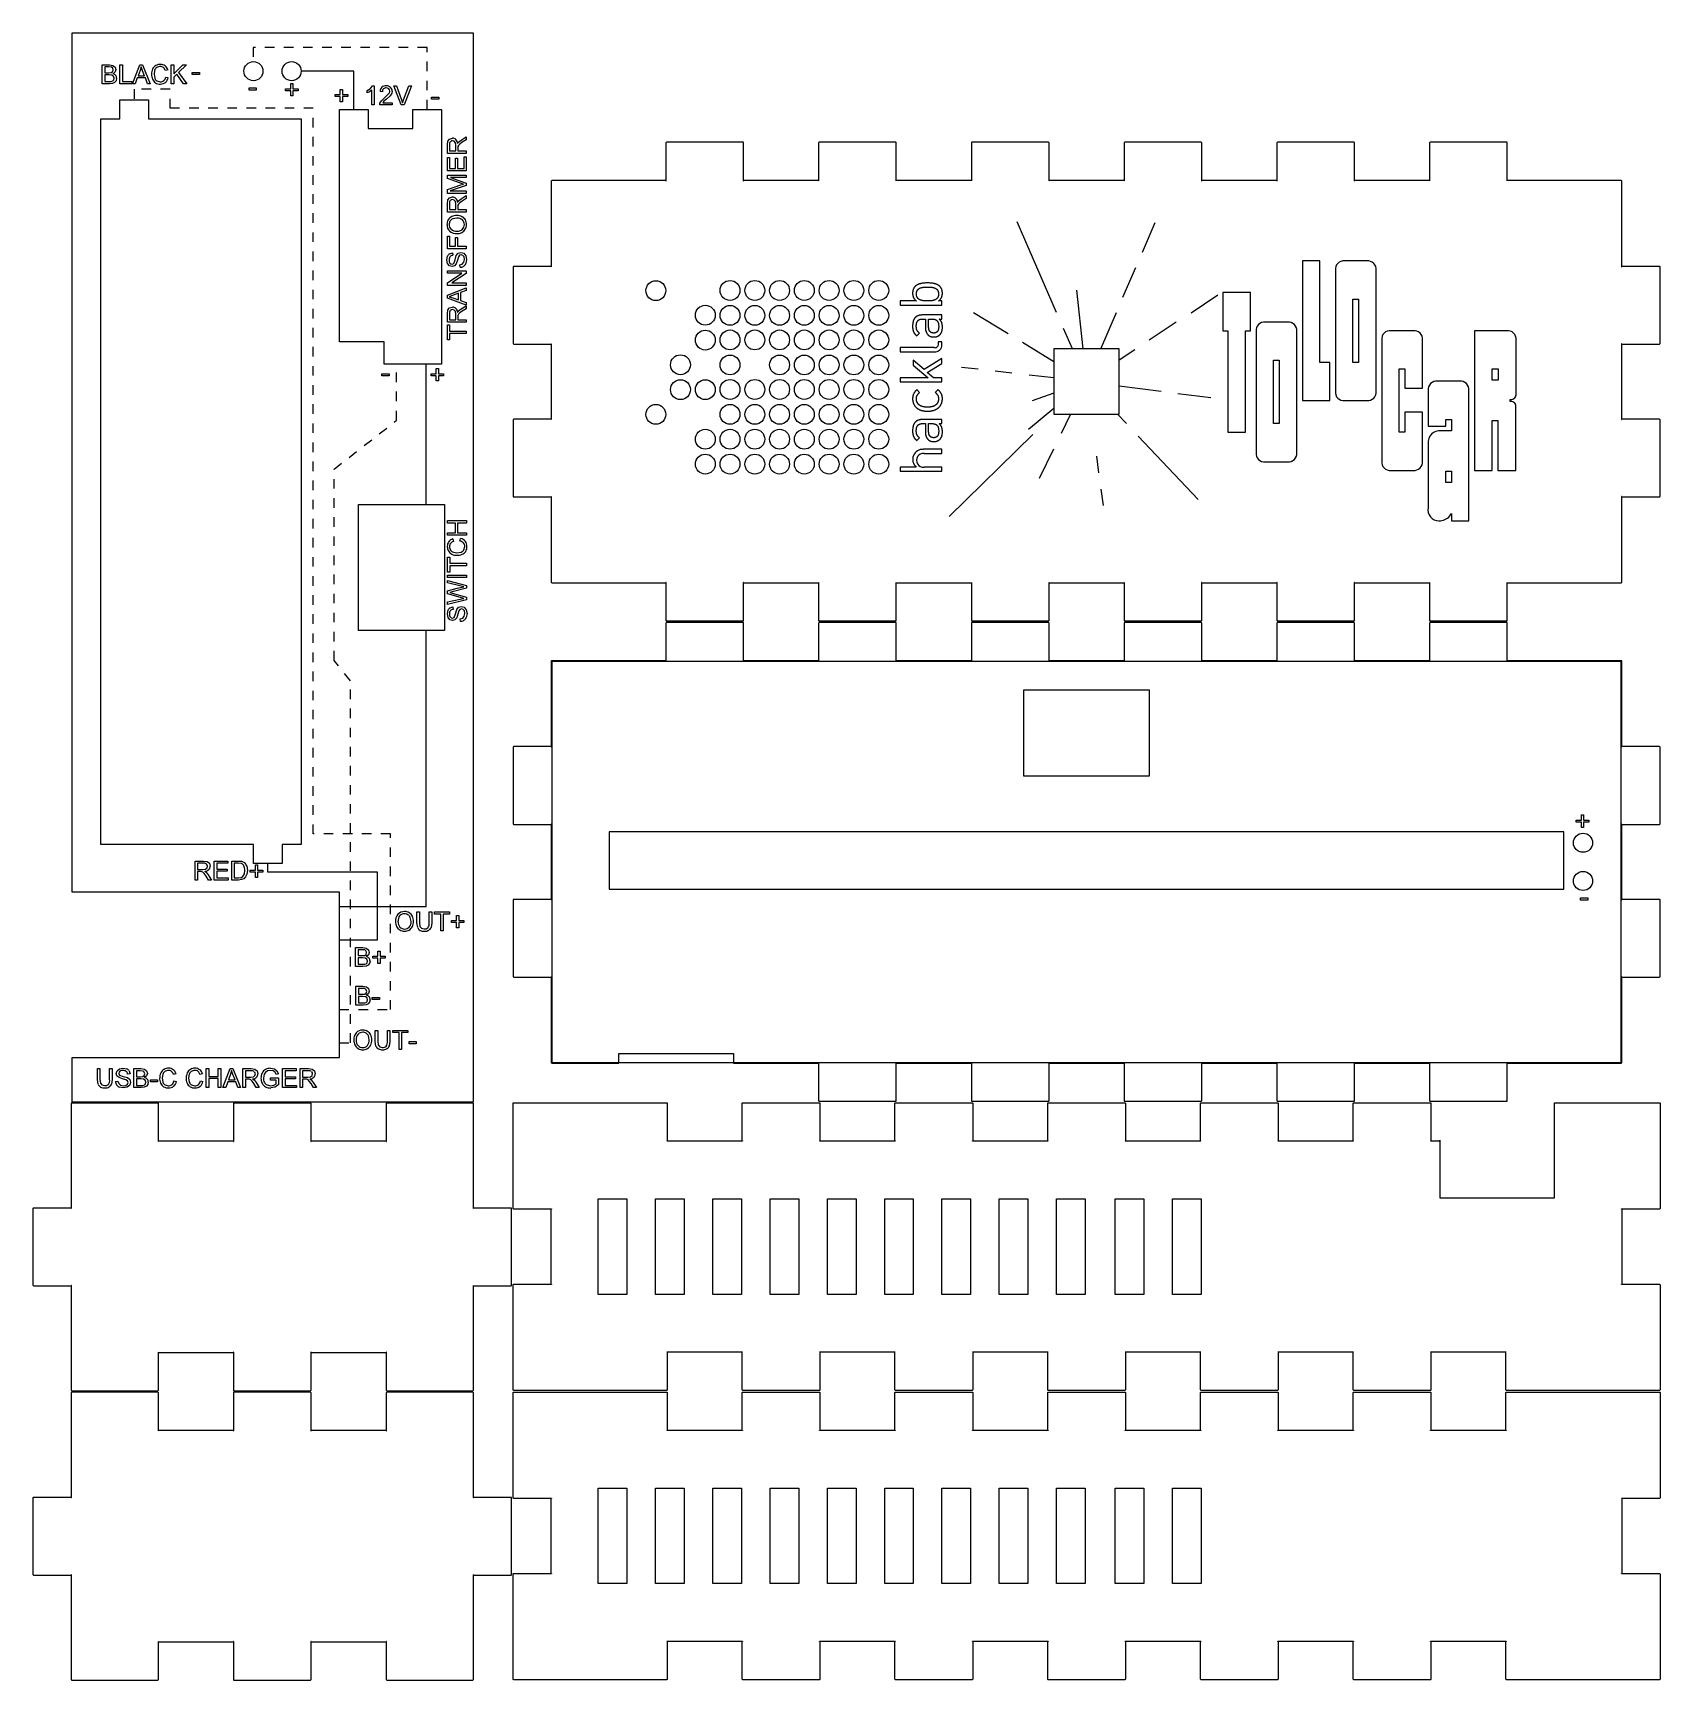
# Model space of a CAD drawing. Extents: x -86 to 84, y -61 to 112.
import ezdxf

# ---------------------------------------------------------------- set-up
doc = ezdxf.new("R2010")
doc.units = 0
doc.header["$MEASUREMENT"] = 0
doc.linetypes.add('SMALL-DASH', pattern=[2, 1, -1])
for name, color, linetype in [('CUT', 30, 'CONTINUOUS'), ('DASH', 6, 'CONTINUOUS'), ('ETCH', 96, 'CONTINUOUS')]:
    doc.layers.add(name, color=color, linetype=linetype)

msp = doc.modelspace()

# ---------------------------------------------------------------- linework, layer by layer
at = {"layer": 'CUT'}
for p, q in [((-82.15, 21.75), (-82.15, 111.75)), ((-82.15, 111.75), (-40.15, 111.75)), ((-40.15, 111.75), (-40.15, -0.25)), ((-77.15, 102.75), (-77.15, 104.75)), ((-77.15, 104.75), (-74.15, 104.75)), ((-74.15, 104.75), (-74.15, 102.75)), ((-54.15, 101.75), (-54.15, 103.75)), ((-54.15, 103.75), (-51.15, 103.75)), ((-51.15, 103.75), (-51.15, 101.75)), ((-46.45, 101.75), (-46.45, 103.75)), ((-46.45, 103.75), (-43.45, 103.75)), ((-43.45, 103.75), (-43.45, 101.75)), ((-79.15, 26.75), (-79.15, 102.75)), ((-79.15, 102.75), (-77.15, 102.75)), ((-74.15, 102.75), (-63.15, 102.75)), ((-63.15, 102.75), (-60.15, 102.75)), ((-60.15, 102.75), (-58.15, 102.75)), ((-58.15, 102.75), (-58.15, 26.75)), ((-54.15, 79.75), (-54.15, 101.75)), ((-51.15, 101.75), (-46.45, 101.75)), ((-43.45, 101.75), (-43.45, 79.75)), ((-54.15, 79.4), (-54.15, 79.75)), ((-49.45, 79.4), (-54.15, 79.4)), ((-49.45, 77.05), (-49.45, 79.4)), ((-43.45, 79.75), (-43.45, 79.05)), ((-43.45, 79.05), (-43.45, 77.05)), ((20.7, 78.65), (20.7, 71.81)), ((27.54, 78.65), (20.7, 78.65)), ((27.54, 71.81), (27.54, 78.65)), ((-46.45, 77.05), (-49.45, 77.05)), ((-43.45, 77.05), (-46.45, 77.05)), ((20.7, 71.81), (27.54, 71.81)), ((-52.15, 49.15), (-52.15, 62.35)), ((-52.15, 62.35), (-43.15, 62.35)), ((-43.15, 62.35), (-43.15, 49.15)), ((-43.15, 49.15), (-52.15, 49.15)), ((17.52, 42.93), (17.52, 33.93)), ((30.72, 42.93), (17.52, 42.93)), ((30.72, 33.93), (30.72, 42.93)), ((17.52, 33.93), (30.72, 33.93)), ((-77.15, 26.75), (-79.15, 26.75)), ((-74.15, 26.75), (-77.15, 26.75)), ((-63.15, 26.75), (-74.15, 26.75)), ((-63.15, 24.75), (-63.15, 26.75)), ((-58.15, 26.75), (-60.15, 26.75)), ((-60.15, 26.75), (-60.15, 24.75)), ((-60.15, 24.75), (-63.15, 24.75)), ((-54.15, 21.75), (-82.15, 21.75)), ((-54.15, 4.45), (-54.15, 21.75)), ((-82.15, 4.45), (-54.15, 4.45)), ((-82.15, 3.75), (-82.15, 4.45)), ((-82.15, -0.25), (-82.15, 3.75)), ((-40.15, -0.25), (-82.15, -0.25)), ((-35.95, -0.36), (-35.93, -0.32)), ((-35.95, -0.37), (-35.95, -0.36)), ((-35.95, -4.37), (-35.95, -0.37)), ((-35.93, -0.32), (-35.89, -0.3)), ((-35.89, -0.3), (-35.88, -0.3)), ((-35.88, -0.3), (-31.88, -0.3)), ((-31.88, -0.3), (-19.88, -0.3)), ((-19.88, -0.3), (-19.87, -0.3)), ((-19.87, -0.3), (-19.83, -0.32)), ((-19.83, -0.32), (-19.81, -0.36)), ((-19.81, -0.36), (-19.81, -0.37)), ((-19.81, -0.37), (-19.81, -4.3)), ((-11.95, -0.36), (-11.93, -0.32)), ((-11.95, -0.37), (-11.95, -0.36)), ((-11.95, -4.3), (-11.95, -0.37)), ((-11.93, -0.32), (-11.89, -0.3)), ((-11.89, -0.3), (-11.88, -0.3)), ((-11.88, -0.3), (-3.88, -0.3)), ((-3.88, -0.3), (-3.87, -0.3)), ((-3.87, -0.3), (-3.83, -0.32)), ((-3.83, -0.32), (-3.81, -0.36)), ((-3.81, -0.36), (-3.81, -0.37)), ((-3.81, -0.37), (-3.81, -4.3)), ((4.05, -0.36), (4.07, -0.32)), ((4.05, -0.37), (4.05, -0.36)), ((4.05, -4.3), (4.05, -0.37)), ((4.07, -0.32), (4.11, -0.3)), ((4.11, -0.3), (4.12, -0.3)), ((4.12, -0.3), (12.12, -0.3)), ((12.12, -0.3), (12.13, -0.3)), ((12.13, -0.3), (12.17, -0.32)), ((12.17, -0.32), (12.19, -0.36)), ((12.19, -0.36), (12.19, -0.37)), ((12.19, -0.37), (12.19, -4.3)), ((20.05, -0.36), (20.07, -0.32)), ((20.05, -0.37), (20.05, -0.36)), ((20.05, -4.3), (20.05, -0.37)), ((20.07, -0.32), (20.11, -0.3)), ((20.11, -0.3), (20.12, -0.3)), ((20.12, -0.3), (28.12, -0.3)), ((28.12, -0.3), (28.13, -0.3)), ((28.13, -0.3), (28.17, -0.32)), ((28.17, -0.32), (28.19, -0.36)), ((28.19, -0.36), (28.19, -0.37)), ((28.19, -0.37), (28.19, -4.3)), ((36.05, -0.36), (36.07, -0.32)), ((36.05, -0.37), (36.05, -0.36)), ((36.05, -4.3), (36.05, -0.37)), ((36.07, -0.32), (36.11, -0.3)), ((36.11, -0.3), (36.12, -0.3)), ((36.12, -0.3), (44.12, -0.3)), ((44.12, -0.3), (44.13, -0.3)), ((44.13, -0.3), (44.17, -0.32)), ((44.17, -0.32), (44.19, -0.36)), ((44.19, -0.36), (44.19, -0.37)), ((44.19, -0.37), (44.19, -4.3)), ((52.05, -0.36), (52.07, -0.32)), ((52.05, -0.37), (52.05, -0.36)), ((52.05, -4.3), (52.05, -0.37)), ((52.07, -0.32), (52.11, -0.3)), ((52.11, -0.3), (52.12, -0.3)), ((52.12, -0.3), (60.12, -0.3)), ((60.12, -0.3), (60.13, -0.3)), ((60.13, -0.3), (60.17, -0.32)), ((60.17, -0.32), (60.19, -0.36)), ((60.19, -0.36), (60.19, -0.37)), ((60.19, -0.37), (60.19, -4.3)), ((73.12, -4.22), (73.12, -0.3)), ((73.12, -0.3), (80.12, -0.3)), ((80.12, -0.3), (84.12, -0.3)), ((84.12, -0.3), (84.13, -0.3)), ((84.13, -0.3), (84.17, -0.32)), ((84.17, -0.32), (84.19, -0.36)), ((84.19, -0.36), (84.19, -0.37)), ((84.19, -0.37), (84.19, -4.37)), ((-35.95, -11.37), (-35.95, -4.37)), ((-19.84, -4.31), (-19.82, -4.3)), ((-19.83, -4.33), (-19.84, -4.31)), ((-19.82, -4.33), (-19.83, -4.33)), ((-19.82, -4.3), (-19.81, -4.3)), ((-19.81, -4.31), (-19.82, -4.33)), ((-19.81, -4.3), (-19.81, -4.31)), ((-19.81, -4.3), (-11.95, -4.3)), ((-11.95, -4.3), (-11.94, -4.3)), ((-11.95, -4.31), (-11.95, -4.3)), ((-11.94, -4.33), (-11.95, -4.31)), ((-11.94, -4.3), (-11.92, -4.31)), ((-11.92, -4.33), (-11.94, -4.33)), ((-11.92, -4.31), (-11.92, -4.33)), ((-3.84, -4.31), (-3.82, -4.3)), ((-3.84, -4.33), (-3.84, -4.31)), ((-3.82, -4.33), (-3.84, -4.33)), ((-3.82, -4.3), (-3.81, -4.3)), ((-3.81, -4.31), (-3.82, -4.33)), ((-3.81, -4.3), (-3.81, -4.31)), ((-3.81, -4.3), (4.05, -4.3)), ((4.05, -4.3), (4.06, -4.3)), ((4.05, -4.31), (4.05, -4.3)), ((4.06, -4.33), (4.05, -4.31)), ((4.06, -4.3), (4.08, -4.31)), ((4.08, -4.33), (4.06, -4.33)), ((4.08, -4.31), (4.08, -4.33)), ((12.16, -4.31), (12.18, -4.3)), ((12.17, -4.33), (12.16, -4.31)), ((12.18, -4.33), (12.17, -4.33)), ((12.18, -4.3), (12.19, -4.3)), ((12.19, -4.31), (12.18, -4.33)), ((12.19, -4.3), (12.19, -4.31)), ((12.19, -4.3), (20.05, -4.3)), ((20.05, -4.3), (20.06, -4.3)), ((20.05, -4.31), (20.05, -4.3)), ((20.06, -4.33), (20.05, -4.31)), ((20.06, -4.3), (20.08, -4.31)), ((20.08, -4.33), (20.06, -4.33)), ((20.08, -4.31), (20.08, -4.33)), ((28.16, -4.31), (28.18, -4.3)), ((28.17, -4.33), (28.16, -4.31)), ((28.18, -4.33), (28.17, -4.33)), ((28.18, -4.3), (28.19, -4.3)), ((28.19, -4.31), (28.18, -4.33)), ((28.19, -4.3), (28.19, -4.31)), ((28.19, -4.3), (36.05, -4.3)), ((36.05, -4.3), (36.06, -4.3)), ((36.05, -4.31), (36.05, -4.3)), ((36.06, -4.33), (36.05, -4.31)), ((36.06, -4.3), (36.08, -4.31)), ((36.08, -4.33), (36.06, -4.33)), ((36.08, -4.31), (36.08, -4.33)), ((44.16, -4.31), (44.18, -4.3)), ((44.16, -4.33), (44.16, -4.31)), ((44.18, -4.33), (44.16, -4.33)), ((44.18, -4.3), (44.19, -4.3)), ((44.19, -4.31), (44.18, -4.33)), ((44.19, -4.3), (44.19, -4.31)), ((44.19, -4.3), (52.05, -4.3)), ((52.05, -4.3), (52.06, -4.3)), ((52.05, -4.31), (52.05, -4.3)), ((52.06, -4.33), (52.05, -4.31)), ((52.06, -4.3), (52.08, -4.31)), ((52.08, -4.33), (52.06, -4.33)), ((52.08, -4.31), (52.08, -4.33)), ((60.16, -4.31), (60.18, -4.3)), ((60.16, -4.33), (60.16, -4.31)), ((60.18, -4.33), (60.16, -4.33)), ((60.18, -4.3), (60.19, -4.3)), ((60.19, -4.31), (60.18, -4.33)), ((60.19, -4.3), (61.12, -4.3)), ((60.19, -4.3), (60.19, -4.31)), ((61.12, -4.3), (61.12, -4.22)), ((61.12, -4.22), (61.12, -10.27)), ((73.12, -10.27), (73.12, -4.22)), ((84.19, -4.37), (84.19, -11.37)), ((61.12, -10.27), (73.12, -10.27)), ((-35.95, -11.38), (-35.95, -11.37)), ((-35.93, -11.42), (-35.95, -11.38)), ((-35.89, -11.44), (-35.93, -11.42)), ((-35.88, -11.44), (-35.89, -11.44)), ((-31.95, -11.44), (-35.88, -11.44)), ((-31.95, -11.43), (-31.94, -11.41)), ((-31.95, -11.44), (-31.95, -11.43)), ((-31.95, -19.3), (-31.95, -11.44)), ((-31.94, -11.44), (-31.95, -11.44)), ((-31.94, -11.41), (-31.92, -11.41)), ((-31.92, -11.43), (-31.94, -11.44)), ((-31.92, -11.41), (-31.92, -11.43)), ((-27.03, -20.37), (-27.03, -10.37)), ((-27.03, -10.37), (-24.03, -10.37)), ((-24.03, -10.37), (-24.03, -20.37)), ((-21.03, -20.37), (-21.03, -10.37)), ((-21.03, -10.37), (-18.03, -10.37)), ((-18.03, -10.37), (-18.03, -20.37)), ((-15.03, -20.37), (-15.03, -10.37)), ((-15.03, -10.37), (-12.03, -10.37)), ((-12.03, -10.37), (-12.03, -20.37)), ((-9.03, -20.37), (-9.03, -10.37)), ((-9.03, -10.37), (-6.03, -10.37)), ((-6.03, -10.37), (-6.03, -20.37)), ((-3.03, -20.37), (-3.03, -10.37)), ((-3.03, -10.37), (-0.03, -10.37)), ((-0.03, -10.37), (-0.03, -20.37)), ((2.97, -20.37), (2.97, -10.37)), ((2.97, -10.37), (5.97, -10.37)), ((5.97, -10.37), (5.97, -20.37)), ((8.97, -20.37), (8.97, -10.37)), ((8.97, -10.37), (11.97, -10.37)), ((11.97, -10.37), (11.97, -20.37)), ((14.97, -20.37), (14.97, -10.37)), ((14.97, -10.37), (17.97, -10.37)), ((17.97, -10.37), (17.97, -20.37)), ((20.97, -20.37), (20.97, -10.37)), ((20.97, -10.37), (23.97, -10.37)), ((23.97, -10.37), (23.97, -20.37)), ((27.12, -20.37), (27.12, -10.37)), ((27.12, -10.37), (30.12, -10.37)), ((30.12, -10.37), (30.12, -20.37)), ((33.12, -20.37), (33.12, -10.37)), ((33.12, -10.37), (36.12, -10.37)), ((36.12, -10.37), (36.12, -20.37)), ((80.16, -11.43), (80.16, -11.41)), ((80.16, -11.41), (80.18, -11.41)), ((80.18, -11.44), (80.16, -11.43)), ((80.18, -11.41), (80.19, -11.43)), ((80.19, -11.44), (80.18, -11.44)), ((80.19, -11.43), (80.19, -11.44)), ((84.12, -11.44), (80.19, -11.44)), ((80.19, -11.44), (80.19, -19.3)), ((84.13, -11.44), (84.12, -11.44)), ((84.17, -11.42), (84.13, -11.44)), ((84.19, -11.38), (84.17, -11.42)), ((84.19, -11.37), (84.19, -11.38)), ((-35.95, -19.36), (-35.93, -19.32)), ((-35.95, -19.37), (-35.95, -19.36)), ((-35.95, -26.37), (-35.95, -19.37)), ((-35.93, -19.32), (-35.89, -19.3)), ((-35.89, -19.3), (-35.88, -19.3)), ((-35.88, -19.3), (-31.95, -19.3)), ((-31.95, -19.3), (-31.94, -19.3)), ((-31.95, -19.31), (-31.95, -19.3)), ((-31.94, -19.33), (-31.95, -19.31)), ((-31.94, -19.3), (-31.92, -19.31)), ((-31.92, -19.33), (-31.94, -19.33)), ((-31.92, -19.31), (-31.92, -19.33)), ((-24.03, -20.37), (-27.03, -20.37)), ((-18.03, -20.37), (-21.03, -20.37)), ((-12.03, -20.37), (-15.03, -20.37)), ((-6.03, -20.37), (-9.03, -20.37)), ((-0.03, -20.37), (-3.03, -20.37)), ((5.97, -20.37), (2.97, -20.37)), ((11.97, -20.37), (8.97, -20.37)), ((17.97, -20.37), (14.97, -20.37)), ((23.97, -20.37), (20.97, -20.37)), ((30.12, -20.37), (27.12, -20.37)), ((36.12, -20.37), (33.12, -20.37)), ((80.16, -19.31), (80.18, -19.3)), ((80.16, -19.33), (80.16, -19.31)), ((80.18, -19.33), (80.16, -19.33)), ((80.18, -19.3), (80.19, -19.3)), ((80.19, -19.31), (80.18, -19.33)), ((80.19, -19.3), (80.19, -19.31)), ((80.19, -19.3), (84.12, -19.3)), ((84.12, -19.3), (84.13, -19.3)), ((84.13, -19.3), (84.17, -19.32)), ((84.17, -19.32), (84.19, -19.36)), ((84.19, -19.36), (84.19, -19.37)), ((84.19, -19.37), (84.19, -26.37)), ((-35.95, -30.37), (-35.95, -26.37)), ((-19.84, -26.43), (-19.83, -26.41)), ((-19.82, -26.44), (-19.84, -26.43)), ((-19.83, -26.41), (-19.82, -26.41)), ((-19.82, -26.41), (-19.81, -26.43)), ((-19.81, -26.44), (-19.82, -26.44)), ((-19.81, -26.43), (-19.81, -26.44)), ((-11.95, -26.44), (-19.81, -26.44)), ((-19.81, -26.44), (-19.81, -30.37)), ((-11.95, -26.43), (-11.94, -26.41)), ((-11.95, -26.44), (-11.95, -26.43)), ((-11.95, -30.37), (-11.95, -26.44)), ((-11.94, -26.44), (-11.95, -26.44)), ((-11.94, -26.41), (-11.92, -26.41)), ((-11.92, -26.43), (-11.94, -26.44)), ((-11.92, -26.41), (-11.92, -26.43)), ((-3.84, -26.43), (-3.84, -26.41)), ((-3.84, -26.41), (-3.82, -26.41)), ((-3.82, -26.44), (-3.84, -26.43)), ((-3.82, -26.41), (-3.81, -26.43)), ((-3.81, -26.44), (-3.82, -26.44)), ((-3.81, -26.43), (-3.81, -26.44)), ((4.05, -26.44), (-3.81, -26.44)), ((-3.81, -26.44), (-3.81, -30.37)), ((4.05, -26.43), (4.06, -26.41)), ((4.05, -26.44), (4.05, -26.43)), ((4.05, -30.37), (4.05, -26.44)), ((4.06, -26.44), (4.05, -26.44)), ((4.06, -26.41), (4.08, -26.41)), ((4.08, -26.43), (4.06, -26.44)), ((4.08, -26.41), (4.08, -26.43)), ((12.16, -26.43), (12.17, -26.41)), ((12.18, -26.44), (12.16, -26.43)), ((12.17, -26.41), (12.18, -26.41)), ((12.18, -26.41), (12.19, -26.43)), ((12.19, -26.44), (12.18, -26.44)), ((12.19, -26.43), (12.19, -26.44)), ((20.05, -26.44), (12.19, -26.44)), ((12.19, -26.44), (12.19, -30.37)), ((20.05, -26.43), (20.06, -26.41)), ((20.05, -26.44), (20.05, -26.43)), ((20.05, -30.37), (20.05, -26.44)), ((20.06, -26.44), (20.05, -26.44)), ((20.06, -26.41), (20.08, -26.41)), ((20.08, -26.43), (20.06, -26.44)), ((20.08, -26.41), (20.08, -26.43)), ((28.16, -26.43), (28.17, -26.41)), ((28.18, -26.44), (28.16, -26.43)), ((28.17, -26.41), (28.18, -26.41)), ((28.18, -26.41), (28.19, -26.43)), ((28.19, -26.44), (28.18, -26.44)), ((28.19, -26.43), (28.19, -26.44)), ((36.05, -26.44), (28.19, -26.44)), ((28.19, -26.44), (28.19, -30.37)), ((36.05, -26.43), (36.06, -26.41)), ((36.05, -26.44), (36.05, -26.43)), ((36.05, -30.37), (36.05, -26.44)), ((36.06, -26.44), (36.05, -26.44)), ((36.06, -26.41), (36.08, -26.41)), ((36.08, -26.43), (36.06, -26.44)), ((36.08, -26.41), (36.08, -26.43)), ((44.16, -26.43), (44.16, -26.41)), ((44.16, -26.41), (44.18, -26.41)), ((44.18, -26.44), (44.16, -26.43)), ((44.18, -26.41), (44.19, -26.43)), ((44.19, -26.44), (44.18, -26.44)), ((44.19, -26.43), (44.19, -26.44)), ((52.05, -26.44), (44.19, -26.44)), ((44.19, -26.44), (44.19, -30.37)), ((52.05, -26.43), (52.06, -26.41)), ((52.05, -26.44), (52.05, -26.43)), ((52.05, -30.37), (52.05, -26.44)), ((52.06, -26.44), (52.05, -26.44)), ((52.06, -26.41), (52.08, -26.41)), ((52.08, -26.43), (52.06, -26.44)), ((52.08, -26.41), (52.08, -26.43)), ((60.16, -26.43), (60.16, -26.41)), ((60.16, -26.41), (60.18, -26.41)), ((60.18, -26.44), (60.16, -26.43)), ((60.18, -26.41), (60.19, -26.43)), ((60.19, -26.44), (60.18, -26.44)), ((60.19, -26.43), (60.19, -26.44)), ((68.05, -26.44), (60.19, -26.44)), ((60.19, -26.44), (60.19, -30.37)), ((68.05, -26.43), (68.06, -26.41)), ((68.05, -26.44), (68.05, -26.43)), ((68.05, -30.37), (68.05, -26.44)), ((68.06, -26.44), (68.05, -26.44)), ((68.06, -26.41), (68.08, -26.41)), ((68.08, -26.43), (68.06, -26.44)), ((68.08, -26.41), (68.08, -26.43)), ((84.19, -26.37), (84.19, -30.37)), ((-35.95, -30.38), (-35.95, -30.37)), ((-35.93, -30.42), (-35.95, -30.38)), ((-35.89, -30.44), (-35.93, -30.42)), ((-35.88, -30.44), (-35.89, -30.44)), ((-31.88, -30.44), (-35.88, -30.44)), ((-19.88, -30.44), (-31.88, -30.44)), ((-19.87, -30.44), (-19.88, -30.44)), ((-19.83, -30.42), (-19.87, -30.44)), ((-19.81, -30.38), (-19.83, -30.42)), ((-19.81, -30.37), (-19.81, -30.38)), ((-11.95, -30.38), (-11.95, -30.37)), ((-11.93, -30.42), (-11.95, -30.38)), ((-11.89, -30.44), (-11.93, -30.42)), ((-11.88, -30.44), (-11.89, -30.44)), ((-3.88, -30.44), (-11.88, -30.44)), ((-3.87, -30.44), (-3.88, -30.44)), ((-3.83, -30.42), (-3.87, -30.44)), ((-3.81, -30.38), (-3.83, -30.42)), ((-3.81, -30.37), (-3.81, -30.38)), ((4.05, -30.38), (4.05, -30.37)), ((4.07, -30.42), (4.05, -30.38)), ((4.11, -30.44), (4.07, -30.42)), ((4.12, -30.44), (4.11, -30.44)), ((12.12, -30.44), (4.12, -30.44)), ((12.13, -30.44), (12.12, -30.44)), ((12.17, -30.42), (12.13, -30.44)), ((12.19, -30.38), (12.17, -30.42)), ((12.19, -30.37), (12.19, -30.38)), ((20.05, -30.38), (20.05, -30.37)), ((20.07, -30.42), (20.05, -30.38)), ((20.11, -30.44), (20.07, -30.42)), ((20.12, -30.44), (20.11, -30.44)), ((28.12, -30.44), (20.12, -30.44)), ((28.13, -30.44), (28.12, -30.44)), ((28.17, -30.42), (28.13, -30.44)), ((28.19, -30.38), (28.17, -30.42)), ((28.19, -30.37), (28.19, -30.38)), ((36.05, -30.38), (36.05, -30.37)), ((36.07, -30.42), (36.05, -30.38)), ((36.11, -30.44), (36.07, -30.42)), ((36.12, -30.44), (36.11, -30.44)), ((44.12, -30.44), (36.12, -30.44)), ((44.13, -30.44), (44.12, -30.44)), ((44.17, -30.42), (44.13, -30.44)), ((44.19, -30.38), (44.17, -30.42)), ((44.19, -30.37), (44.19, -30.38)), ((52.05, -30.38), (52.05, -30.37)), ((52.07, -30.42), (52.05, -30.38)), ((52.11, -30.44), (52.07, -30.42)), ((52.12, -30.44), (52.11, -30.44)), ((60.12, -30.44), (52.12, -30.44)), ((60.13, -30.44), (60.12, -30.44)), ((60.17, -30.42), (60.13, -30.44)), ((60.19, -30.38), (60.17, -30.42)), ((60.19, -30.37), (60.19, -30.38)), ((68.05, -30.38), (68.05, -30.37)), ((68.07, -30.42), (68.05, -30.38)), ((68.11, -30.44), (68.07, -30.42)), ((68.12, -30.44), (68.11, -30.44)), ((80.12, -30.44), (68.12, -30.44)), ((84.12, -30.44), (80.12, -30.44)), ((84.13, -30.44), (84.12, -30.44)), ((84.17, -30.42), (84.13, -30.44)), ((84.19, -30.38), (84.17, -30.42)), ((84.19, -30.37), (84.19, -30.38)), ((-27.03, -50.67), (-27.03, -40.67)), ((-27.03, -40.67), (-24.03, -40.67)), ((-24.03, -40.67), (-24.03, -50.67)), ((-21.03, -50.67), (-21.03, -40.67)), ((-21.03, -40.67), (-18.03, -40.67)), ((-18.03, -40.67), (-18.03, -50.67)), ((-15.03, -50.67), (-15.03, -40.67)), ((-15.03, -40.67), (-12.03, -40.67)), ((-12.03, -40.67), (-12.03, -50.67)), ((-9.03, -50.67), (-9.03, -40.67)), ((-9.03, -40.67), (-6.03, -40.67)), ((-6.03, -40.67), (-6.03, -50.67)), ((-3.03, -50.67), (-3.03, -40.67)), ((-3.03, -40.67), (-0.03, -40.67)), ((-0.03, -40.67), (-0.03, -50.67)), ((2.97, -50.67), (2.97, -40.67)), ((2.97, -40.67), (5.97, -40.67)), ((5.97, -40.67), (5.97, -50.67)), ((8.97, -50.67), (8.97, -40.67)), ((8.97, -40.67), (11.97, -40.67)), ((11.97, -40.67), (11.97, -50.67)), ((14.97, -50.67), (14.97, -40.67)), ((14.97, -40.67), (17.97, -40.67)), ((17.97, -40.67), (17.97, -50.67)), ((20.97, -50.67), (20.97, -40.67)), ((20.97, -40.67), (23.97, -40.67)), ((23.97, -40.67), (23.97, -50.67)), ((27.12, -50.67), (27.12, -40.67)), ((27.12, -40.67), (30.12, -40.67)), ((30.12, -40.67), (30.12, -50.67)), ((33.12, -50.67), (33.12, -40.67)), ((33.12, -40.67), (36.12, -40.67)), ((36.12, -40.67), (36.12, -50.67)), ((-24.03, -50.67), (-27.03, -50.67)), ((-18.03, -50.67), (-21.03, -50.67)), ((-12.03, -50.67), (-15.03, -50.67)), ((-6.03, -50.67), (-9.03, -50.67)), ((-0.03, -50.67), (-3.03, -50.67)), ((5.97, -50.67), (2.97, -50.67)), ((11.97, -50.67), (8.97, -50.67)), ((17.97, -50.67), (14.97, -50.67)), ((23.97, -50.67), (20.97, -50.67)), ((30.12, -50.67), (27.12, -50.67)), ((36.12, -50.67), (33.12, -50.67))]:
    msp.add_line(p, q, dxfattribs=at)
at = {"layer": 'CUT', "color": 0}
for p, q in [((-19.93, 100.28), (-19.95, 100.24)), ((-19.95, 100.24), (-19.95, 100.23)), ((-19.95, 100.23), (-19.95, 96.3)), ((-19.89, 100.3), (-19.93, 100.28)), ((-19.88, 100.3), (-19.89, 100.3)), ((-11.88, 100.3), (-19.88, 100.3)), ((-11.87, 100.3), (-11.88, 100.3)), ((-11.83, 100.28), (-11.87, 100.3)), ((-11.81, 100.24), (-11.83, 100.28)), ((-11.81, 100.23), (-11.81, 100.24)), ((-11.81, 96.3), (-11.81, 100.23)), ((-3.93, 100.28), (-3.95, 100.24)), ((-3.95, 100.24), (-3.95, 100.23)), ((-3.95, 100.23), (-3.95, 96.3)), ((-3.89, 100.3), (-3.93, 100.28)), ((-3.88, 100.3), (-3.89, 100.3)), ((4.12, 100.3), (-3.88, 100.3)), ((4.13, 100.3), (4.12, 100.3)), ((4.17, 100.28), (4.13, 100.3)), ((4.19, 100.24), (4.17, 100.28)), ((4.19, 100.23), (4.19, 100.24)), ((4.19, 96.3), (4.19, 100.23)), ((12.07, 100.28), (12.05, 100.24)), ((12.05, 100.24), (12.05, 100.23)), ((12.05, 100.23), (12.05, 96.3)), ((12.11, 100.3), (12.07, 100.28)), ((12.12, 100.3), (12.11, 100.3)), ((20.12, 100.3), (12.12, 100.3)), ((20.13, 100.3), (20.12, 100.3)), ((20.17, 100.28), (20.13, 100.3)), ((20.19, 100.24), (20.17, 100.28)), ((20.19, 100.23), (20.19, 100.24)), ((20.19, 96.3), (20.19, 100.23)), ((28.07, 100.28), (28.05, 100.24)), ((28.05, 100.24), (28.05, 100.23)), ((28.05, 100.23), (28.05, 96.3)), ((28.11, 100.3), (28.07, 100.28)), ((28.12, 100.3), (28.11, 100.3)), ((36.12, 100.3), (28.12, 100.3)), ((36.13, 100.3), (36.12, 100.3)), ((36.17, 100.28), (36.13, 100.3)), ((36.19, 100.24), (36.17, 100.28)), ((36.19, 100.23), (36.19, 100.24)), ((36.19, 96.3), (36.19, 100.23)), ((44.07, 100.28), (44.05, 100.24)), ((44.05, 100.24), (44.05, 100.23)), ((44.05, 100.23), (44.05, 96.3)), ((44.11, 100.3), (44.07, 100.28)), ((44.12, 100.3), (44.11, 100.3)), ((52.12, 100.3), (44.12, 100.3)), ((52.13, 100.3), (52.12, 100.3)), ((52.17, 100.28), (52.13, 100.3)), ((52.19, 100.24), (52.17, 100.28)), ((52.19, 100.23), (52.19, 100.24)), ((52.19, 96.3), (52.19, 100.23)), ((60.07, 100.28), (60.05, 100.24)), ((60.05, 100.24), (60.05, 100.23)), ((60.05, 100.23), (60.05, 96.3)), ((60.11, 100.3), (60.07, 100.28)), ((60.12, 100.3), (60.11, 100.3)), ((68.12, 100.3), (60.12, 100.3)), ((68.13, 100.3), (68.12, 100.3)), ((68.17, 100.28), (68.13, 100.3)), ((68.19, 100.24), (68.17, 100.28)), ((68.19, 100.23), (68.19, 100.24)), ((68.19, 96.3), (68.19, 100.23)), ((-31.93, 96.28), (-31.95, 96.24)), ((-31.95, 96.24), (-31.95, 96.23)), ((-31.95, 96.23), (-31.95, 87.3)), ((-31.89, 96.3), (-31.93, 96.28)), ((-31.88, 96.3), (-31.89, 96.3)), ((-19.95, 96.3), (-31.88, 96.3)), ((-19.95, 96.3), (-19.95, 96.29)), ((-19.94, 96.3), (-19.95, 96.3)), ((-19.95, 96.29), (-19.94, 96.27)), ((-19.92, 96.29), (-19.94, 96.3)), ((-19.94, 96.27), (-19.93, 96.27)), ((-19.93, 96.27), (-19.92, 96.29)), ((-11.82, 96.3), (-11.84, 96.29)), ((-11.84, 96.29), (-11.84, 96.27)), ((-11.84, 96.27), (-11.82, 96.27)), ((-11.81, 96.3), (-11.82, 96.3)), ((-11.82, 96.27), (-11.81, 96.29)), ((-3.95, 96.3), (-11.81, 96.3)), ((-11.81, 96.29), (-11.81, 96.3)), ((-3.95, 96.3), (-3.95, 96.29)), ((-3.94, 96.3), (-3.95, 96.3)), ((-3.95, 96.29), (-3.94, 96.27)), ((-3.92, 96.29), (-3.94, 96.3)), ((-3.94, 96.27), (-3.93, 96.27)), ((-3.93, 96.27), (-3.92, 96.29)), ((4.18, 96.3), (4.16, 96.29)), ((4.16, 96.29), (4.16, 96.27)), ((4.16, 96.27), (4.18, 96.27)), ((4.19, 96.3), (4.18, 96.3)), ((4.18, 96.27), (4.19, 96.29)), ((12.05, 96.3), (4.19, 96.3)), ((4.19, 96.29), (4.19, 96.3)), ((12.05, 96.3), (12.05, 96.29)), ((12.06, 96.3), (12.05, 96.3)), ((12.05, 96.29), (12.06, 96.27)), ((12.08, 96.29), (12.06, 96.3)), ((12.06, 96.27), (12.07, 96.27)), ((12.07, 96.27), (12.08, 96.29)), ((20.18, 96.3), (20.16, 96.29)), ((20.16, 96.29), (20.16, 96.27)), ((20.16, 96.27), (20.18, 96.27)), ((20.19, 96.3), (20.18, 96.3)), ((20.18, 96.27), (20.19, 96.29)), ((28.05, 96.3), (20.19, 96.3)), ((20.19, 96.29), (20.19, 96.3)), ((28.05, 96.3), (28.05, 96.29)), ((28.08, 96.29), (28.05, 96.3)), ((28.05, 96.3), (28.05, 96.3)), ((28.05, 96.29), (28.06, 96.27)), ((28.06, 96.27), (28.07, 96.27)), ((28.07, 96.27), (28.08, 96.29)), ((36.18, 96.3), (36.16, 96.29)), ((36.16, 96.29), (36.16, 96.27)), ((36.16, 96.27), (36.18, 96.27)), ((36.19, 96.3), (36.18, 96.3)), ((36.18, 96.27), (36.19, 96.29)), ((44.05, 96.3), (36.19, 96.3)), ((36.19, 96.29), (36.19, 96.3)), ((44.05, 96.3), (44.05, 96.29)), ((44.06, 96.3), (44.05, 96.3)), ((44.05, 96.29), (44.06, 96.27)), ((44.08, 96.29), (44.06, 96.3)), ((44.06, 96.27), (44.07, 96.27)), ((44.07, 96.27), (44.08, 96.29)), ((52.18, 96.3), (52.16, 96.29)), ((52.16, 96.29), (52.16, 96.27)), ((52.16, 96.27), (52.18, 96.27)), ((52.19, 96.3), (52.18, 96.3)), ((52.18, 96.27), (52.19, 96.29)), ((60.05, 96.3), (52.19, 96.3)), ((52.19, 96.29), (52.19, 96.3)), ((60.05, 96.3), (60.05, 96.29)), ((60.06, 96.3), (60.05, 96.3)), ((60.05, 96.29), (60.06, 96.27)), ((60.08, 96.29), (60.06, 96.3)), ((60.06, 96.27), (60.07, 96.27)), ((60.07, 96.27), (60.08, 96.29)), ((68.18, 96.3), (68.16, 96.29)), ((68.16, 96.29), (68.16, 96.27)), ((68.16, 96.27), (68.18, 96.27)), ((68.19, 96.3), (68.18, 96.3)), ((68.18, 96.27), (68.19, 96.29)), ((80.12, 96.3), (68.19, 96.3)), ((68.19, 96.29), (68.19, 96.3)), ((80.13, 96.3), (80.12, 96.3)), ((80.17, 96.28), (80.13, 96.3)), ((80.19, 96.24), (80.17, 96.28)), ((80.19, 96.23), (80.19, 96.24)), ((80.19, 87.3), (80.19, 96.23)), ((-35.93, 87.28), (-35.95, 87.24)), ((-35.95, 87.24), (-35.95, 87.23)), ((-35.95, 87.23), (-35.95, 79.23)), ((-35.89, 87.3), (-35.93, 87.28)), ((-35.88, 87.3), (-35.89, 87.3)), ((-31.95, 87.3), (-35.88, 87.3)), ((-31.95, 87.3), (-31.95, 87.29)), ((-31.94, 87.3), (-31.95, 87.3)), ((-31.95, 87.29), (-31.94, 87.27)), ((-31.92, 87.29), (-31.94, 87.3)), ((-31.94, 87.27), (-31.93, 87.27)), ((-31.93, 87.27), (-31.92, 87.29)), ((80.18, 87.3), (80.16, 87.29)), ((80.16, 87.29), (80.16, 87.27)), ((80.16, 87.27), (80.18, 87.27)), ((80.19, 87.3), (80.18, 87.3)), ((80.18, 87.27), (80.19, 87.29)), ((84.12, 87.3), (80.19, 87.3)), ((80.19, 87.29), (80.19, 87.3)), ((84.13, 87.3), (84.12, 87.3)), ((84.17, 87.28), (84.13, 87.3)), ((84.19, 87.24), (84.17, 87.28)), ((84.19, 87.23), (84.19, 87.24)), ((84.19, 79.23), (84.19, 87.23)), ((-35.95, 79.23), (-35.95, 79.22)), ((-35.95, 79.22), (-35.93, 79.18)), ((-35.93, 79.18), (-35.89, 79.16)), ((-35.89, 79.16), (-35.88, 79.16)), ((-35.88, 79.16), (-31.95, 79.16)), ((-31.94, 79.19), (-31.95, 79.17)), ((-31.95, 79.17), (-31.95, 79.16)), ((-31.95, 79.16), (-31.94, 79.16)), ((-31.95, 79.16), (-31.95, 71.3)), ((-31.93, 79.19), (-31.94, 79.19)), ((-31.94, 79.16), (-31.92, 79.17)), ((-31.92, 79.17), (-31.93, 79.19)), ((80.18, 79.19), (80.16, 79.19)), ((80.16, 79.19), (80.16, 79.17)), ((80.16, 79.17), (80.18, 79.16)), ((80.19, 79.17), (80.18, 79.19)), ((80.18, 79.16), (80.19, 79.16)), ((80.19, 79.16), (80.19, 79.17)), ((80.19, 71.3), (80.19, 79.16)), ((80.19, 79.16), (84.12, 79.16)), ((84.12, 79.16), (84.13, 79.16)), ((84.13, 79.16), (84.17, 79.18)), ((84.17, 79.18), (84.19, 79.22)), ((84.19, 79.22), (84.19, 79.23)), ((-35.93, 71.28), (-35.95, 71.24)), ((-35.95, 71.24), (-35.95, 71.23)), ((-35.95, 71.23), (-35.95, 63.23)), ((-35.89, 71.3), (-35.93, 71.28)), ((-35.88, 71.3), (-35.89, 71.3)), ((-31.95, 71.3), (-35.88, 71.3)), ((-31.95, 71.3), (-31.95, 71.29)), ((-31.94, 71.3), (-31.95, 71.3)), ((-31.95, 71.29), (-31.94, 71.27)), ((-31.92, 71.29), (-31.94, 71.3)), ((-31.94, 71.27), (-31.93, 71.27)), ((-31.93, 71.27), (-31.92, 71.29)), ((80.18, 71.3), (80.16, 71.29)), ((80.16, 71.29), (80.16, 71.27)), ((80.16, 71.27), (80.18, 71.27)), ((80.19, 71.3), (80.18, 71.3)), ((80.18, 71.27), (80.19, 71.29)), ((84.12, 71.3), (80.19, 71.3)), ((80.19, 71.29), (80.19, 71.3)), ((84.13, 71.3), (84.12, 71.3)), ((84.17, 71.28), (84.13, 71.3)), ((84.19, 71.24), (84.17, 71.28)), ((84.19, 71.23), (84.19, 71.24)), ((84.19, 63.23), (84.19, 71.23)), ((-35.95, 63.23), (-35.95, 63.22)), ((-35.95, 63.22), (-35.93, 63.18)), ((-35.93, 63.18), (-35.89, 63.16)), ((-35.89, 63.16), (-35.88, 63.16)), ((-35.88, 63.16), (-31.95, 63.16)), ((-31.94, 63.19), (-31.95, 63.17)), ((-31.95, 63.17), (-31.95, 63.16)), ((-31.95, 63.16), (-31.94, 63.16)), ((-31.95, 63.16), (-31.95, 54.23)), ((-31.93, 63.19), (-31.94, 63.19)), ((-31.94, 63.16), (-31.92, 63.17)), ((-31.92, 63.17), (-31.93, 63.19)), ((80.18, 63.19), (80.16, 63.19)), ((80.16, 63.19), (80.16, 63.17)), ((80.16, 63.17), (80.18, 63.16)), ((80.19, 63.17), (80.18, 63.19)), ((80.18, 63.16), (80.19, 63.16)), ((80.19, 63.16), (80.19, 63.17)), ((80.19, 54.23), (80.19, 63.16)), ((80.19, 63.16), (84.12, 63.16)), ((84.12, 63.16), (84.13, 63.16)), ((84.13, 63.16), (84.17, 63.18)), ((84.17, 63.18), (84.19, 63.22)), ((84.19, 63.22), (84.19, 63.23)), ((-31.95, 54.23), (-31.95, 54.22)), ((-31.95, 54.22), (-31.93, 54.18)), ((-31.93, 54.18), (-31.89, 54.16)), ((-31.89, 54.16), (-31.88, 54.16)), ((-31.88, 54.16), (-19.95, 54.16)), ((-19.94, 54.19), (-19.95, 54.17)), ((-19.95, 54.17), (-19.95, 54.16)), ((-19.95, 54.16), (-19.94, 54.16)), ((-19.95, 54.16), (-19.95, 50.23)), ((-19.93, 54.19), (-19.94, 54.19)), ((-19.94, 54.16), (-19.92, 54.17)), ((-19.92, 54.17), (-19.93, 54.19)), ((-11.82, 54.19), (-11.84, 54.19)), ((-11.84, 54.19), (-11.84, 54.17)), ((-11.84, 54.17), (-11.82, 54.16)), ((-11.81, 54.17), (-11.82, 54.19)), ((-11.82, 54.16), (-11.81, 54.16)), ((-11.81, 54.16), (-11.81, 54.17)), ((-11.81, 50.23), (-11.81, 54.16)), ((-11.81, 54.16), (-3.95, 54.16)), ((-3.94, 54.19), (-3.95, 54.17)), ((-3.95, 54.17), (-3.95, 54.16)), ((-3.95, 54.16), (-3.94, 54.16)), ((-3.95, 54.16), (-3.95, 50.23)), ((-3.93, 54.19), (-3.94, 54.19)), ((-3.94, 54.16), (-3.92, 54.17)), ((-3.92, 54.17), (-3.93, 54.19)), ((4.18, 54.19), (4.16, 54.19)), ((4.16, 54.19), (4.16, 54.17)), ((4.16, 54.17), (4.18, 54.16)), ((4.19, 54.17), (4.18, 54.19)), ((4.18, 54.16), (4.19, 54.16)), ((4.19, 54.16), (4.19, 54.17)), ((4.19, 50.23), (4.19, 54.16)), ((4.19, 54.16), (12.05, 54.16)), ((12.06, 54.19), (12.05, 54.17)), ((12.05, 54.17), (12.05, 54.16)), ((12.05, 54.16), (12.06, 54.16)), ((12.05, 54.16), (12.05, 50.23)), ((12.07, 54.19), (12.06, 54.19)), ((12.06, 54.16), (12.08, 54.17)), ((12.08, 54.17), (12.07, 54.19)), ((20.18, 54.19), (20.16, 54.19)), ((20.16, 54.19), (20.16, 54.17)), ((20.16, 54.17), (20.18, 54.16)), ((20.19, 54.17), (20.18, 54.19)), ((20.18, 54.16), (20.19, 54.16)), ((20.19, 54.16), (20.19, 54.17)), ((20.19, 50.23), (20.19, 54.16)), ((20.19, 54.16), (28.05, 54.16)), ((28.06, 54.19), (28.05, 54.17)), ((28.05, 54.16), (28.08, 54.17)), ((28.05, 54.17), (28.05, 54.16)), ((28.05, 54.16), (28.05, 54.16)), ((28.05, 54.16), (28.05, 50.23)), ((28.07, 54.19), (28.06, 54.19)), ((28.08, 54.17), (28.07, 54.19)), ((36.18, 54.19), (36.16, 54.19)), ((36.16, 54.19), (36.16, 54.17)), ((36.16, 54.17), (36.18, 54.16)), ((36.19, 54.17), (36.18, 54.19)), ((36.18, 54.16), (36.19, 54.16)), ((36.19, 54.16), (36.19, 54.17)), ((36.19, 50.23), (36.19, 54.16)), ((36.19, 54.16), (44.05, 54.16)), ((44.06, 54.19), (44.05, 54.17)), ((44.05, 54.17), (44.05, 54.16)), ((44.05, 54.16), (44.06, 54.16)), ((44.05, 54.16), (44.05, 50.23)), ((44.07, 54.19), (44.06, 54.19)), ((44.06, 54.16), (44.08, 54.17)), ((44.08, 54.17), (44.07, 54.19)), ((52.18, 54.19), (52.16, 54.19)), ((52.16, 54.19), (52.16, 54.17)), ((52.16, 54.17), (52.18, 54.16)), ((52.19, 54.17), (52.18, 54.19)), ((52.18, 54.16), (52.19, 54.16)), ((52.19, 54.16), (52.19, 54.17)), ((52.19, 50.23), (52.19, 54.16)), ((52.19, 54.16), (60.05, 54.16)), ((60.06, 54.19), (60.05, 54.17)), ((60.05, 54.17), (60.05, 54.16)), ((60.05, 54.16), (60.06, 54.16)), ((60.05, 54.16), (60.05, 50.23)), ((60.07, 54.19), (60.06, 54.19)), ((60.06, 54.16), (60.08, 54.17)), ((60.08, 54.17), (60.07, 54.19)), ((68.18, 54.19), (68.16, 54.19)), ((68.16, 54.19), (68.16, 54.17)), ((68.16, 54.17), (68.18, 54.16)), ((68.19, 54.17), (68.18, 54.19)), ((68.18, 54.16), (68.19, 54.16)), ((68.19, 54.16), (68.19, 54.17)), ((68.19, 50.23), (68.19, 54.16)), ((68.19, 54.16), (80.12, 54.16)), ((80.12, 54.16), (80.13, 54.16)), ((80.13, 54.16), (80.17, 54.18)), ((80.17, 54.18), (80.19, 54.22)), ((80.19, 54.22), (80.19, 54.23)), ((-19.95, 50.23), (-19.95, 50.22)), ((-19.95, 50.22), (-19.93, 50.18)), ((-19.93, 50.18), (-19.89, 50.16)), ((-19.89, 50.16), (-19.88, 50.16)), ((-19.88, 50.16), (-11.88, 50.16)), ((-11.88, 50.16), (-11.87, 50.16)), ((-11.87, 50.16), (-11.83, 50.18)), ((-11.83, 50.18), (-11.81, 50.22)), ((-11.81, 50.22), (-11.81, 50.23)), ((-3.95, 50.23), (-3.95, 50.22)), ((-3.95, 50.22), (-3.93, 50.18)), ((-3.93, 50.18), (-3.89, 50.16)), ((-3.89, 50.16), (-3.88, 50.16)), ((-3.88, 50.16), (4.12, 50.16)), ((4.12, 50.16), (4.13, 50.16)), ((4.13, 50.16), (4.17, 50.18)), ((4.17, 50.18), (4.19, 50.22)), ((4.19, 50.22), (4.19, 50.23)), ((12.05, 50.23), (12.05, 50.22)), ((12.05, 50.22), (12.07, 50.18)), ((12.07, 50.18), (12.11, 50.16)), ((12.11, 50.16), (12.12, 50.16)), ((12.12, 50.16), (20.12, 50.16)), ((20.12, 50.16), (20.13, 50.16)), ((20.13, 50.16), (20.17, 50.18)), ((20.17, 50.18), (20.19, 50.22)), ((20.19, 50.22), (20.19, 50.23)), ((28.05, 50.23), (28.05, 50.22)), ((28.05, 50.22), (28.07, 50.18)), ((28.07, 50.18), (28.11, 50.16)), ((28.11, 50.16), (28.12, 50.16)), ((28.12, 50.16), (36.12, 50.16)), ((36.12, 50.16), (36.13, 50.16)), ((36.13, 50.16), (36.17, 50.18)), ((36.17, 50.18), (36.19, 50.22)), ((36.19, 50.22), (36.19, 50.23)), ((44.05, 50.23), (44.05, 50.22)), ((44.05, 50.22), (44.07, 50.18)), ((44.07, 50.18), (44.11, 50.16)), ((44.11, 50.16), (44.12, 50.16)), ((44.12, 50.16), (52.12, 50.16)), ((52.12, 50.16), (52.13, 50.16)), ((52.13, 50.16), (52.17, 50.18)), ((52.17, 50.18), (52.19, 50.22)), ((52.19, 50.22), (52.19, 50.23)), ((60.05, 50.23), (60.05, 50.22)), ((60.05, 50.22), (60.07, 50.18)), ((60.07, 50.18), (60.11, 50.16)), ((60.11, 50.16), (60.12, 50.16)), ((60.12, 50.16), (68.12, 50.16)), ((68.12, 50.16), (68.13, 50.16)), ((68.13, 50.16), (68.17, 50.18)), ((68.17, 50.18), (68.19, 50.22)), ((68.19, 50.22), (68.19, 50.23)), ((-19.93, 49.98), (-19.95, 49.94)), ((-19.95, 49.94), (-19.95, 49.93)), ((-19.95, 49.93), (-19.95, 46)), ((-19.89, 50), (-19.93, 49.98)), ((-19.88, 50), (-19.89, 50)), ((-11.88, 50), (-19.88, 50)), ((-11.87, 50), (-11.88, 50)), ((-11.83, 49.98), (-11.87, 50)), ((-11.81, 49.94), (-11.83, 49.98)), ((-11.81, 49.93), (-11.81, 49.94)), ((-11.81, 46), (-11.81, 49.93)), ((-3.93, 49.98), (-3.95, 49.94)), ((-3.95, 49.94), (-3.95, 49.93)), ((-3.95, 49.93), (-3.95, 46)), ((-3.89, 50), (-3.93, 49.98)), ((-3.88, 50), (-3.89, 50)), ((4.12, 50), (-3.88, 50)), ((4.13, 50), (4.12, 50)), ((4.17, 49.98), (4.13, 50)), ((4.19, 49.94), (4.17, 49.98)), ((4.19, 49.93), (4.19, 49.94)), ((4.19, 46), (4.19, 49.93)), ((12.07, 49.98), (12.05, 49.94)), ((12.05, 49.94), (12.05, 49.93)), ((12.05, 49.93), (12.05, 46)), ((12.11, 50), (12.07, 49.98)), ((12.12, 50), (12.11, 50)), ((20.12, 50), (12.12, 50)), ((20.13, 50), (20.12, 50)), ((20.17, 49.98), (20.13, 50)), ((20.19, 49.94), (20.17, 49.98)), ((20.19, 49.93), (20.19, 49.94)), ((20.19, 46), (20.19, 49.93)), ((28.07, 49.98), (28.05, 49.94)), ((28.05, 49.94), (28.05, 49.93)), ((28.05, 49.93), (28.05, 46)), ((28.11, 50), (28.07, 49.98)), ((28.12, 50), (28.11, 50)), ((36.12, 50), (28.12, 50)), ((36.13, 50), (36.12, 50)), ((36.17, 49.98), (36.13, 50)), ((36.19, 49.94), (36.17, 49.98)), ((36.19, 49.93), (36.19, 49.94)), ((36.19, 46), (36.19, 49.93)), ((44.07, 49.98), (44.05, 49.94)), ((44.05, 49.94), (44.05, 49.93)), ((44.05, 49.93), (44.05, 46)), ((44.11, 50), (44.07, 49.98)), ((44.12, 50), (44.11, 50)), ((52.12, 50), (44.12, 50)), ((52.13, 50), (52.12, 50)), ((52.17, 49.98), (52.13, 50)), ((52.19, 49.94), (52.17, 49.98)), ((52.19, 49.93), (52.19, 49.94)), ((52.19, 46), (52.19, 49.93)), ((60.07, 49.98), (60.05, 49.94)), ((60.05, 49.94), (60.05, 49.93)), ((60.05, 49.93), (60.05, 46)), ((60.11, 50), (60.07, 49.98)), ((60.12, 50), (60.11, 50)), ((68.12, 50), (60.12, 50)), ((68.13, 50), (68.12, 50)), ((68.17, 49.98), (68.13, 50)), ((68.19, 49.94), (68.17, 49.98)), ((68.19, 49.93), (68.19, 49.94)), ((68.19, 46), (68.19, 49.93)), ((-31.93, 45.98), (-31.95, 45.94)), ((-31.95, 45.94), (-31.95, 45.93)), ((-31.95, 45.93), (-31.95, 37)), ((-31.89, 46), (-31.93, 45.98)), ((-31.88, 46), (-31.89, 46)), ((-19.95, 46), (-31.88, 46)), ((-19.95, 46), (-19.95, 45.99)), ((-19.94, 46), (-19.95, 46)), ((-19.95, 45.99), (-19.94, 45.97)), ((-19.92, 45.99), (-19.94, 46)), ((-19.94, 45.97), (-19.92, 45.97)), ((-19.92, 45.97), (-19.92, 45.99)), ((-11.82, 46), (-11.84, 45.99)), ((-11.84, 45.99), (-11.84, 45.97)), ((-11.84, 45.97), (-11.82, 45.97)), ((-11.81, 46), (-11.82, 46)), ((-11.82, 45.97), (-11.81, 45.99)), ((-3.95, 46), (-11.81, 46)), ((-11.81, 45.99), (-11.81, 46)), ((-3.95, 46), (-3.95, 45.99)), ((-3.94, 46), (-3.95, 46)), ((-3.95, 45.99), (-3.94, 45.97)), ((-3.92, 45.99), (-3.94, 46)), ((-3.94, 45.97), (-3.93, 45.97)), ((-3.93, 45.97), (-3.92, 45.99)), ((4.18, 46), (4.16, 45.99)), ((4.16, 45.99), (4.16, 45.97)), ((4.16, 45.97), (4.18, 45.97)), ((4.19, 46), (4.18, 46)), ((4.18, 45.97), (4.19, 45.99)), ((12.05, 46), (4.19, 46)), ((4.19, 45.99), (4.19, 46)), ((12.05, 46), (12.05, 45.99)), ((12.06, 46), (12.05, 46)), ((12.05, 45.99), (12.06, 45.97)), ((12.08, 45.99), (12.06, 46)), ((12.06, 45.97), (12.08, 45.97)), ((12.08, 45.97), (12.08, 45.99)), ((20.18, 46), (20.16, 45.99)), ((20.16, 45.99), (20.16, 45.97)), ((20.16, 45.97), (20.18, 45.97)), ((20.19, 46), (20.18, 46)), ((20.18, 45.97), (20.19, 45.99)), ((28.05, 46), (20.19, 46)), ((20.19, 45.99), (20.19, 46)), ((28.05, 46), (28.05, 45.99)), ((28.06, 46), (28.05, 46)), ((28.05, 45.99), (28.06, 45.97)), ((28.08, 45.99), (28.06, 46)), ((28.06, 45.97), (28.08, 45.97)), ((28.08, 45.97), (28.08, 45.99)), ((36.18, 46), (36.16, 45.99)), ((36.16, 45.99), (36.16, 45.97)), ((36.16, 45.97), (36.18, 45.97)), ((36.19, 46), (36.18, 46)), ((36.18, 45.97), (36.19, 45.99)), ((44.05, 46), (36.19, 46)), ((36.19, 45.99), (36.19, 46)), ((44.05, 46), (44.05, 45.99)), ((44.06, 46), (44.05, 46)), ((44.05, 45.99), (44.06, 45.97)), ((44.08, 45.99), (44.06, 46)), ((44.06, 45.97), (44.08, 45.97)), ((44.08, 45.97), (44.08, 45.99)), ((52.18, 46), (52.16, 45.99)), ((52.16, 45.99), (52.16, 45.97)), ((52.16, 45.97), (52.18, 45.97)), ((52.19, 46), (52.18, 46)), ((52.18, 45.97), (52.19, 45.99)), ((60.05, 46), (52.19, 46)), ((52.19, 45.99), (52.19, 46)), ((60.05, 46), (60.05, 45.99)), ((60.06, 46), (60.05, 46)), ((60.05, 45.99), (60.06, 45.97)), ((60.08, 45.99), (60.06, 46)), ((60.06, 45.97), (60.07, 45.97)), ((60.07, 45.97), (60.08, 45.99)), ((68.18, 46), (68.16, 45.99)), ((68.16, 45.99), (68.16, 45.97)), ((68.16, 45.97), (68.18, 45.97)), ((68.19, 46), (68.18, 46)), ((68.18, 45.97), (68.19, 45.99)), ((80.12, 46), (68.19, 46)), ((68.19, 45.99), (68.19, 46)), ((80.13, 46), (80.12, 46)), ((80.17, 45.98), (80.13, 46)), ((80.19, 45.94), (80.17, 45.98)), ((80.19, 45.93), (80.19, 45.94)), ((80.19, 37), (80.19, 45.93)), ((-35.93, 36.98), (-35.95, 36.94)), ((-35.95, 36.94), (-35.95, 36.93)), ((-35.95, 36.93), (-35.95, 28.93)), ((-35.89, 37), (-35.93, 36.98)), ((-35.88, 37), (-35.89, 37)), ((-31.95, 37), (-35.88, 37)), ((-31.95, 37), (-31.95, 36.99)), ((-31.94, 37), (-31.95, 37)), ((-31.95, 36.99), (-31.94, 36.97)), ((-31.92, 36.99), (-31.94, 37)), ((-31.94, 36.97), (-31.92, 36.97)), ((-31.92, 36.97), (-31.92, 36.99)), ((80.18, 37), (80.16, 36.99)), ((80.16, 36.99), (80.16, 36.97)), ((80.16, 36.97), (80.18, 36.97)), ((80.19, 37), (80.18, 37)), ((80.18, 36.97), (80.19, 36.99)), ((84.12, 37), (80.19, 37)), ((80.19, 36.99), (80.19, 37)), ((84.13, 37), (84.12, 37)), ((84.17, 36.98), (84.13, 37)), ((84.19, 36.94), (84.17, 36.98)), ((84.19, 36.93), (84.19, 36.94)), ((84.19, 28.93), (84.19, 36.93)), ((-35.95, 28.93), (-35.95, 28.92)), ((-35.95, 28.92), (-35.93, 28.88)), ((-35.93, 28.88), (-35.89, 28.86)), ((-35.89, 28.86), (-35.88, 28.86)), ((-35.88, 28.86), (-31.95, 28.86)), ((-31.94, 28.89), (-31.95, 28.87)), ((-31.95, 28.87), (-31.95, 28.86)), ((-31.95, 28.86), (-31.94, 28.86)), ((-31.95, 28.86), (-31.95, 21)), ((-31.92, 28.89), (-31.94, 28.89)), ((-31.94, 28.86), (-31.92, 28.87)), ((-31.92, 28.87), (-31.92, 28.89)), ((80.18, 28.89), (80.16, 28.89)), ((80.16, 28.89), (80.16, 28.87)), ((80.16, 28.87), (80.18, 28.86)), ((80.19, 28.87), (80.18, 28.89)), ((80.18, 28.86), (80.19, 28.86)), ((80.19, 28.86), (80.19, 28.87)), ((80.19, 21), (80.19, 28.86)), ((80.19, 28.86), (84.12, 28.86)), ((84.12, 28.86), (84.13, 28.86)), ((84.13, 28.86), (84.17, 28.88)), ((84.17, 28.88), (84.19, 28.92)), ((84.19, 28.92), (84.19, 28.93)), ((-35.93, 20.98), (-35.95, 20.94)), ((-35.95, 20.94), (-35.95, 20.93)), ((-35.95, 20.93), (-35.95, 12.93)), ((-35.89, 21), (-35.93, 20.98)), ((-35.88, 21), (-35.89, 21)), ((-31.95, 21), (-35.88, 21)), ((-31.95, 21), (-31.95, 20.99)), ((-31.94, 21), (-31.95, 21)), ((-31.95, 20.99), (-31.94, 20.97)), ((-31.92, 20.99), (-31.94, 21)), ((-31.94, 20.97), (-31.92, 20.97)), ((-31.92, 20.97), (-31.92, 20.99)), ((80.18, 21), (80.16, 20.99)), ((80.16, 20.99), (80.16, 20.97)), ((80.16, 20.97), (80.18, 20.97)), ((80.19, 21), (80.18, 21)), ((80.18, 20.97), (80.19, 20.99)), ((84.12, 21), (80.19, 21)), ((80.19, 20.99), (80.19, 21)), ((84.13, 21), (84.12, 21)), ((84.17, 20.98), (84.13, 21)), ((84.19, 20.94), (84.17, 20.98)), ((84.19, 20.93), (84.19, 20.94)), ((84.19, 12.93), (84.19, 20.93)), ((-35.95, 12.93), (-35.95, 12.92)), ((-35.95, 12.92), (-35.93, 12.88)), ((-35.93, 12.88), (-35.89, 12.86)), ((-35.89, 12.86), (-35.88, 12.86)), ((-35.88, 12.86), (-31.95, 12.86)), ((-31.94, 12.89), (-31.95, 12.87)), ((-31.95, 12.87), (-31.95, 12.86)), ((-31.95, 12.86), (-31.94, 12.86)), ((-31.95, 12.86), (-31.95, 3.93)), ((-31.92, 12.89), (-31.94, 12.89)), ((-31.94, 12.86), (-31.92, 12.87)), ((-31.92, 12.87), (-31.92, 12.89)), ((80.18, 12.89), (80.16, 12.89)), ((80.16, 12.89), (80.16, 12.87)), ((80.16, 12.87), (80.18, 12.86)), ((80.19, 12.87), (80.18, 12.89)), ((80.18, 12.86), (80.19, 12.86)), ((80.19, 12.86), (80.19, 12.87)), ((80.19, 3.93), (80.19, 12.86)), ((80.19, 12.86), (84.12, 12.86)), ((84.12, 12.86), (84.13, 12.86)), ((84.13, 12.86), (84.17, 12.88)), ((84.17, 12.88), (84.19, 12.92)), ((84.19, 12.92), (84.19, 12.93)), ((-31.95, 3.93), (-31.95, 3.92)), ((-31.95, 3.92), (-31.93, 3.88)), ((-31.93, 3.88), (-31.89, 3.86)), ((-31.89, 3.86), (-31.88, 3.86)), ((-31.88, 3.86), (-24.88, 3.86)), ((-24.88, 3.86), (-24.88, 4.86)), ((-24.88, 4.86), (-12.88, 4.86)), ((-12.88, 4.86), (-12.88, 3.86)), ((-12.88, 3.86), (-11.81, 3.86)), ((-11.82, 3.86), (-11.81, 3.86)), ((-11.81, 3.86), (-3.95, 3.86)), ((-3.94, 3.89), (-3.95, 3.87)), ((-3.95, 3.87), (-3.95, 3.86)), ((-3.95, 3.86), (-3.94, 3.86)), ((-3.95, 3.86), (-3.95, -0.07)), ((-3.93, 3.89), (-3.94, 3.89)), ((-3.94, 3.86), (-3.92, 3.87)), ((-3.92, 3.87), (-3.93, 3.89)), ((4.18, 3.89), (4.16, 3.89)), ((4.16, 3.89), (4.16, 3.87)), ((4.16, 3.87), (4.18, 3.86)), ((4.19, 3.87), (4.18, 3.89)), ((4.18, 3.86), (4.19, 3.86)), ((4.19, 3.86), (4.19, 3.87)), ((4.19, -0.07), (4.19, 3.86)), ((4.19, 3.86), (12.05, 3.86)), ((12.06, 3.89), (12.05, 3.87)), ((12.05, 3.87), (12.05, 3.86)), ((12.05, 3.86), (12.06, 3.86)), ((12.05, 3.86), (12.05, -0.07)), ((12.08, 3.89), (12.06, 3.89)), ((12.06, 3.86), (12.08, 3.87)), ((12.08, 3.87), (12.08, 3.89)), ((20.18, 3.89), (20.16, 3.89)), ((20.16, 3.89), (20.16, 3.87)), ((20.16, 3.87), (20.18, 3.86)), ((20.19, 3.87), (20.18, 3.89)), ((20.18, 3.86), (20.19, 3.86)), ((20.19, 3.86), (20.19, 3.87)), ((20.19, -0.07), (20.19, 3.86)), ((20.19, 3.86), (28.05, 3.86)), ((28.06, 3.89), (28.05, 3.87)), ((28.05, 3.87), (28.05, 3.86)), ((28.05, 3.86), (28.06, 3.86)), ((28.05, 3.86), (28.05, -0.07)), ((28.08, 3.89), (28.06, 3.89)), ((28.06, 3.86), (28.08, 3.87)), ((28.08, 3.87), (28.08, 3.89)), ((36.18, 3.89), (36.16, 3.89)), ((36.16, 3.89), (36.16, 3.87)), ((36.16, 3.87), (36.18, 3.86)), ((36.19, 3.87), (36.18, 3.89)), ((36.18, 3.86), (36.19, 3.86)), ((36.19, 3.86), (36.19, 3.87)), ((36.19, -0.07), (36.19, 3.86)), ((36.19, 3.86), (44.05, 3.86)), ((44.06, 3.89), (44.05, 3.87)), ((44.05, 3.87), (44.05, 3.86)), ((44.05, 3.86), (44.06, 3.86)), ((44.05, 3.86), (44.05, -0.07)), ((44.08, 3.89), (44.06, 3.89)), ((44.06, 3.86), (44.08, 3.87)), ((44.08, 3.87), (44.08, 3.89)), ((52.18, 3.89), (52.16, 3.89)), ((52.16, 3.89), (52.16, 3.87)), ((52.16, 3.87), (52.18, 3.86)), ((52.19, 3.87), (52.18, 3.89)), ((52.18, 3.86), (52.19, 3.86)), ((52.19, 3.86), (52.19, 3.87)), ((52.19, -0.07), (52.19, 3.86)), ((52.19, 3.86), (60.05, 3.86)), ((60.06, 3.89), (60.05, 3.87)), ((60.05, 3.87), (60.05, 3.86)), ((60.05, 3.86), (60.06, 3.86)), ((60.05, 3.86), (60.05, -0.07)), ((60.07, 3.89), (60.06, 3.89)), ((60.06, 3.86), (60.08, 3.87)), ((60.08, 3.87), (60.07, 3.89)), ((68.18, 3.89), (68.16, 3.89)), ((68.16, 3.89), (68.16, 3.87)), ((68.16, 3.87), (68.18, 3.86)), ((68.19, 3.87), (68.18, 3.89)), ((68.18, 3.86), (68.19, 3.86)), ((68.19, 3.86), (68.19, 3.87)), ((68.19, -0.07), (68.19, 3.86)), ((68.19, 3.86), (80.12, 3.86)), ((80.12, 3.86), (80.13, 3.86)), ((80.13, 3.86), (80.17, 3.88)), ((80.17, 3.88), (80.19, 3.92)), ((80.19, 3.92), (80.19, 3.93)), ((-82.23, -0.35), (-82.25, -0.38)), ((-82.25, -0.38), (-82.25, -0.4)), ((-82.25, -0.4), (-82.25, -4.4)), ((-82.19, -0.33), (-82.23, -0.35)), ((-82.18, -0.33), (-82.19, -0.33)), ((-73.18, -0.33), (-82.18, -0.33)), ((-73.17, -0.33), (-73.18, -0.33)), ((-73.13, -0.35), (-73.17, -0.33)), ((-73.11, -0.38), (-73.13, -0.35)), ((-73.11, -0.4), (-73.11, -0.38)), ((-73.11, -4.33), (-73.11, -0.4)), ((-65.23, -0.35), (-65.25, -0.38)), ((-65.25, -0.38), (-65.25, -0.4)), ((-65.25, -0.4), (-65.25, -4.33)), ((-65.19, -0.33), (-65.23, -0.35)), ((-65.18, -0.33), (-65.19, -0.33)), ((-57.18, -0.33), (-65.18, -0.33)), ((-57.17, -0.33), (-57.18, -0.33)), ((-57.13, -0.35), (-57.17, -0.33)), ((-57.11, -0.38), (-57.13, -0.35)), ((-57.11, -0.4), (-57.11, -0.38)), ((-57.11, -4.33), (-57.11, -0.4)), ((-49.23, -0.35), (-49.25, -0.38)), ((-49.25, -0.38), (-49.25, -0.4)), ((-49.25, -0.4), (-49.25, -4.33)), ((-49.19, -0.33), (-49.23, -0.35)), ((-49.18, -0.33), (-49.19, -0.33)), ((-40.18, -0.33), (-49.18, -0.33)), ((-40.17, -0.33), (-40.18, -0.33)), ((-40.13, -0.35), (-40.17, -0.33)), ((-40.11, -0.38), (-40.13, -0.35)), ((-40.11, -0.4), (-40.11, -0.38)), ((-40.11, -4.4), (-40.11, -0.4)), ((-3.95, -0.07), (-3.95, -0.08)), ((-3.95, -0.08), (-3.93, -0.12)), ((-3.93, -0.12), (-3.89, -0.14)), ((-3.89, -0.14), (-3.88, -0.14)), ((-3.88, -0.14), (4.12, -0.14)), ((4.12, -0.14), (4.13, -0.14)), ((4.13, -0.14), (4.17, -0.12)), ((4.17, -0.12), (4.19, -0.08)), ((4.19, -0.08), (4.19, -0.07)), ((12.05, -0.07), (12.05, -0.08)), ((12.05, -0.08), (12.07, -0.12)), ((12.07, -0.12), (12.11, -0.14)), ((12.11, -0.14), (12.12, -0.14)), ((12.12, -0.14), (20.12, -0.14)), ((20.12, -0.14), (20.13, -0.14)), ((20.13, -0.14), (20.17, -0.12)), ((20.17, -0.12), (20.19, -0.08)), ((20.19, -0.08), (20.19, -0.07)), ((28.05, -0.07), (28.05, -0.08)), ((28.05, -0.08), (28.07, -0.12)), ((28.07, -0.12), (28.11, -0.14)), ((28.11, -0.14), (28.12, -0.14)), ((28.12, -0.14), (36.12, -0.14)), ((36.12, -0.14), (36.13, -0.14)), ((36.13, -0.14), (36.17, -0.12)), ((36.17, -0.12), (36.19, -0.08)), ((36.19, -0.08), (36.19, -0.07)), ((44.05, -0.07), (44.05, -0.08)), ((44.05, -0.08), (44.07, -0.12)), ((44.07, -0.12), (44.11, -0.14)), ((44.11, -0.14), (44.12, -0.14)), ((44.12, -0.14), (52.12, -0.14)), ((52.12, -0.14), (52.13, -0.14)), ((52.13, -0.14), (52.17, -0.12)), ((52.17, -0.12), (52.19, -0.08)), ((52.19, -0.08), (52.19, -0.07)), ((60.05, -0.07), (60.05, -0.08)), ((60.05, -0.08), (60.07, -0.12)), ((60.07, -0.12), (60.11, -0.14)), ((60.11, -0.14), (60.12, -0.14)), ((60.12, -0.14), (68.12, -0.14)), ((68.12, -0.14), (68.13, -0.14)), ((68.13, -0.14), (68.17, -0.12)), ((68.17, -0.12), (68.19, -0.08)), ((68.19, -0.08), (68.19, -0.07)), ((-82.25, -4.4), (-82.25, -11.33)), ((-73.12, -4.33), (-73.14, -4.34)), ((-73.14, -4.34), (-73.14, -4.35)), ((-73.14, -4.35), (-73.12, -4.36)), ((-73.11, -4.33), (-73.12, -4.33)), ((-73.12, -4.36), (-73.11, -4.33)), ((-65.25, -4.33), (-73.11, -4.33)), ((-73.11, -4.33), (-73.11, -4.33)), ((-65.25, -4.33), (-65.25, -4.33)), ((-65.25, -4.33), (-65.24, -4.36)), ((-65.24, -4.33), (-65.25, -4.33)), ((-65.22, -4.34), (-65.24, -4.33)), ((-65.24, -4.36), (-65.22, -4.35)), ((-65.22, -4.35), (-65.22, -4.34)), ((-57.12, -4.33), (-57.14, -4.34)), ((-57.14, -4.34), (-57.14, -4.35)), ((-57.14, -4.35), (-57.12, -4.36)), ((-57.11, -4.33), (-57.12, -4.33)), ((-57.12, -4.36), (-57.11, -4.33)), ((-49.25, -4.33), (-57.11, -4.33)), ((-57.11, -4.33), (-57.11, -4.33)), ((-49.25, -4.33), (-49.25, -4.33)), ((-49.25, -4.33), (-49.24, -4.36)), ((-49.24, -4.33), (-49.25, -4.33)), ((-49.22, -4.34), (-49.24, -4.33)), ((-49.24, -4.36), (-49.22, -4.35)), ((-49.22, -4.35), (-49.22, -4.34)), ((-40.11, -11.33), (-40.11, -4.4)), ((-86.23, -11.35), (-86.25, -11.38)), ((-86.25, -11.38), (-86.25, -11.4)), ((-86.25, -11.4), (-86.25, -19.4)), ((-86.19, -11.33), (-86.23, -11.35)), ((-86.18, -11.33), (-86.19, -11.33)), ((-82.25, -11.33), (-86.18, -11.33)), ((-82.25, -11.33), (-82.25, -11.33)), ((-82.25, -11.33), (-82.24, -11.36)), ((-82.24, -11.33), (-82.25, -11.33)), ((-82.22, -11.34), (-82.24, -11.33)), ((-82.24, -11.36), (-82.22, -11.35)), ((-82.22, -11.35), (-82.22, -11.34)), ((-40.12, -11.33), (-40.14, -11.34)), ((-40.14, -11.34), (-40.14, -11.35)), ((-40.14, -11.35), (-40.12, -11.36)), ((-40.11, -11.33), (-40.12, -11.33)), ((-40.12, -11.36), (-40.11, -11.33)), ((-36.18, -11.33), (-40.11, -11.33)), ((-40.11, -11.33), (-40.11, -11.33)), ((-36.17, -11.33), (-36.18, -11.33)), ((-36.13, -11.35), (-36.17, -11.33)), ((-36.11, -11.38), (-36.13, -11.35)), ((-36.11, -11.4), (-36.11, -11.38)), ((-36.11, -19.4), (-36.11, -11.4)), ((-86.25, -19.4), (-86.25, -19.41)), ((-86.25, -19.41), (-86.23, -19.45)), ((-86.23, -19.45), (-86.19, -19.47)), ((-86.19, -19.47), (-86.18, -19.47)), ((-86.18, -19.47), (-82.25, -19.47)), ((-82.24, -19.44), (-82.25, -19.46)), ((-82.25, -19.46), (-82.25, -19.47)), ((-82.25, -19.47), (-82.24, -19.47)), ((-82.25, -19.47), (-82.25, -26.4)), ((-82.22, -19.44), (-82.24, -19.44)), ((-82.24, -19.47), (-82.22, -19.46)), ((-82.22, -19.46), (-82.22, -19.44)), ((-40.12, -19.44), (-40.14, -19.44)), ((-40.14, -19.44), (-40.14, -19.46)), ((-40.14, -19.46), (-40.12, -19.47)), ((-40.11, -19.46), (-40.12, -19.44)), ((-40.12, -19.47), (-40.11, -19.47)), ((-40.11, -19.47), (-40.11, -19.46)), ((-40.11, -26.4), (-40.11, -19.47)), ((-40.11, -19.47), (-36.18, -19.47)), ((-36.18, -19.47), (-36.17, -19.47)), ((-36.17, -19.47), (-36.13, -19.45)), ((-36.13, -19.45), (-36.11, -19.41)), ((-36.11, -19.41), (-36.11, -19.4)), ((-82.25, -26.4), (-82.25, -30.4)), ((-73.12, -26.44), (-73.14, -26.44)), ((-73.14, -26.44), (-73.14, -26.46)), ((-73.14, -26.46), (-73.12, -26.47)), ((-73.11, -26.46), (-73.12, -26.44)), ((-73.12, -26.47), (-73.11, -26.47)), ((-73.11, -26.47), (-73.11, -26.46)), ((-73.11, -30.4), (-73.11, -26.47)), ((-73.11, -26.47), (-65.25, -26.47)), ((-65.24, -26.44), (-65.25, -26.46)), ((-65.25, -26.46), (-65.25, -26.47)), ((-65.25, -26.47), (-65.24, -26.47)), ((-65.25, -26.47), (-65.25, -30.4)), ((-65.22, -26.44), (-65.24, -26.44)), ((-65.24, -26.47), (-65.22, -26.46)), ((-65.22, -26.46), (-65.22, -26.44)), ((-57.12, -26.44), (-57.14, -26.44)), ((-57.14, -26.44), (-57.14, -26.46)), ((-57.14, -26.46), (-57.12, -26.47)), ((-57.11, -26.46), (-57.12, -26.44)), ((-57.12, -26.47), (-57.11, -26.47)), ((-57.11, -26.47), (-57.11, -26.46)), ((-57.11, -30.4), (-57.11, -26.47)), ((-57.11, -26.47), (-49.25, -26.47)), ((-49.24, -26.44), (-49.25, -26.46)), ((-49.25, -26.46), (-49.25, -26.47)), ((-49.25, -26.47), (-49.24, -26.47)), ((-49.25, -26.47), (-49.25, -30.4)), ((-49.22, -26.44), (-49.24, -26.44)), ((-49.24, -26.47), (-49.22, -26.46)), ((-49.22, -26.46), (-49.22, -26.44)), ((-40.11, -30.4), (-40.11, -26.4)), ((-82.25, -30.4), (-82.25, -30.41)), ((-82.25, -30.41), (-82.23, -30.45)), ((-82.23, -30.65), (-82.25, -30.69)), ((-82.25, -30.69), (-82.25, -30.7)), ((-82.25, -30.7), (-82.25, -34.7)), ((-82.23, -30.45), (-82.19, -30.47)), ((-82.19, -30.63), (-82.23, -30.65)), ((-82.19, -30.47), (-82.18, -30.47)), ((-82.18, -30.63), (-82.19, -30.63)), ((-82.18, -30.47), (-73.18, -30.47)), ((-73.18, -30.63), (-82.18, -30.63)), ((-73.18, -30.47), (-73.17, -30.47)), ((-73.17, -30.63), (-73.18, -30.63)), ((-73.17, -30.47), (-73.13, -30.45)), ((-73.13, -30.65), (-73.17, -30.63)), ((-73.13, -30.45), (-73.11, -30.41)), ((-73.11, -30.69), (-73.13, -30.65)), ((-73.11, -30.41), (-73.11, -30.4)), ((-73.11, -30.7), (-73.11, -30.69)), ((-73.11, -34.63), (-73.11, -30.7)), ((-65.25, -30.4), (-65.25, -30.41)), ((-65.25, -30.41), (-65.23, -30.45)), ((-65.23, -30.65), (-65.25, -30.69)), ((-65.25, -30.69), (-65.25, -30.7)), ((-65.25, -30.7), (-65.25, -34.63)), ((-65.23, -30.45), (-65.19, -30.47)), ((-65.19, -30.63), (-65.23, -30.65)), ((-65.19, -30.47), (-65.18, -30.47)), ((-65.18, -30.63), (-65.19, -30.63)), ((-65.18, -30.47), (-57.18, -30.47)), ((-57.18, -30.63), (-65.18, -30.63)), ((-57.18, -30.47), (-57.17, -30.47)), ((-57.17, -30.63), (-57.18, -30.63)), ((-57.17, -30.47), (-57.13, -30.45)), ((-57.13, -30.65), (-57.17, -30.63)), ((-57.13, -30.45), (-57.11, -30.41)), ((-57.11, -30.69), (-57.13, -30.65)), ((-57.11, -30.41), (-57.11, -30.4)), ((-57.11, -30.7), (-57.11, -30.69)), ((-57.11, -34.63), (-57.11, -30.7)), ((-49.25, -30.4), (-49.25, -30.41)), ((-49.25, -30.41), (-49.23, -30.45)), ((-49.23, -30.65), (-49.25, -30.69)), ((-49.25, -30.69), (-49.25, -30.7)), ((-49.25, -30.7), (-49.25, -34.63)), ((-49.23, -30.45), (-49.19, -30.47)), ((-49.19, -30.63), (-49.23, -30.65)), ((-49.19, -30.47), (-49.18, -30.47)), ((-49.18, -30.63), (-49.19, -30.63)), ((-49.18, -30.47), (-40.18, -30.47)), ((-40.18, -30.63), (-49.18, -30.63)), ((-40.18, -30.47), (-40.17, -30.47)), ((-40.17, -30.63), (-40.18, -30.63)), ((-40.17, -30.47), (-40.13, -30.45)), ((-40.13, -30.65), (-40.17, -30.63)), ((-40.13, -30.45), (-40.11, -30.41)), ((-40.11, -30.69), (-40.13, -30.65)), ((-40.11, -30.41), (-40.11, -30.4)), ((-40.11, -30.7), (-40.11, -30.69)), ((-40.11, -34.7), (-40.11, -30.7)), ((-35.95, -30.66), (-35.93, -30.62)), ((-35.95, -30.67), (-35.95, -30.66)), ((-35.95, -34.67), (-35.95, -30.67)), ((-35.93, -30.62), (-35.89, -30.6)), ((-35.89, -30.6), (-35.88, -30.6)), ((-35.88, -30.6), (-31.88, -30.6)), ((-31.88, -30.6), (-19.88, -30.6)), ((-19.88, -30.6), (-19.87, -30.6)), ((-19.87, -30.6), (-19.83, -30.62)), ((-19.83, -30.62), (-19.81, -30.66)), ((-19.81, -30.66), (-19.81, -30.67)), ((-19.81, -30.67), (-19.81, -34.6)), ((-11.95, -30.66), (-11.93, -30.62)), ((-11.95, -30.67), (-11.95, -30.66)), ((-11.95, -34.6), (-11.95, -30.67)), ((-11.93, -30.62), (-11.89, -30.6)), ((-11.89, -30.6), (-11.88, -30.6)), ((-11.88, -30.6), (-3.88, -30.6)), ((-3.88, -30.6), (-3.87, -30.6)), ((-3.87, -30.6), (-3.83, -30.62)), ((-3.83, -30.62), (-3.81, -30.66)), ((-3.81, -30.66), (-3.81, -30.67)), ((-3.81, -30.67), (-3.81, -34.6)), ((4.05, -30.66), (4.07, -30.62)), ((4.05, -30.67), (4.05, -30.66)), ((4.05, -34.6), (4.05, -30.67)), ((4.07, -30.62), (4.11, -30.6)), ((4.11, -30.6), (4.12, -30.6)), ((4.12, -30.6), (12.12, -30.6)), ((12.12, -30.6), (12.13, -30.6)), ((12.13, -30.6), (12.17, -30.62)), ((12.17, -30.62), (12.19, -30.66)), ((12.19, -30.66), (12.19, -30.67)), ((12.19, -30.67), (12.19, -34.6)), ((20.05, -30.66), (20.07, -30.62)), ((20.05, -30.67), (20.05, -30.66)), ((20.05, -34.6), (20.05, -30.67)), ((20.07, -30.62), (20.11, -30.6)), ((20.11, -30.6), (20.12, -30.6)), ((20.12, -30.6), (28.12, -30.6)), ((28.12, -30.6), (28.13, -30.6)), ((28.13, -30.6), (28.17, -30.62)), ((28.17, -30.62), (28.19, -30.66)), ((28.19, -30.66), (28.19, -30.67)), ((28.19, -30.67), (28.19, -34.6)), ((36.05, -30.66), (36.07, -30.62)), ((36.05, -30.67), (36.05, -30.66)), ((36.05, -34.6), (36.05, -30.67)), ((36.07, -30.62), (36.11, -30.6)), ((36.11, -30.6), (36.12, -30.6)), ((36.12, -30.6), (44.12, -30.6)), ((44.12, -30.6), (44.13, -30.6)), ((44.13, -30.6), (44.17, -30.62)), ((44.17, -30.62), (44.19, -30.66)), ((44.19, -30.66), (44.19, -30.67)), ((44.19, -30.67), (44.19, -34.6)), ((52.05, -30.66), (52.07, -30.62)), ((52.05, -30.67), (52.05, -30.66)), ((52.05, -34.6), (52.05, -30.67)), ((52.07, -30.62), (52.11, -30.6)), ((52.11, -30.6), (52.12, -30.6)), ((52.12, -30.6), (60.12, -30.6)), ((60.12, -30.6), (60.13, -30.6)), ((60.13, -30.6), (60.17, -30.62)), ((60.17, -30.62), (60.19, -30.66)), ((60.19, -30.66), (60.19, -30.67)), ((60.19, -30.67), (60.19, -34.6)), ((68.05, -30.66), (68.07, -30.62)), ((68.05, -30.67), (68.05, -30.66)), ((68.05, -34.6), (68.05, -30.67)), ((68.07, -30.62), (68.11, -30.6)), ((68.11, -30.6), (68.12, -30.6)), ((68.12, -30.6), (80.12, -30.6)), ((80.12, -30.6), (84.12, -30.6)), ((84.12, -30.6), (84.13, -30.6)), ((84.13, -30.6), (84.17, -30.62)), ((84.17, -30.62), (84.19, -30.66)), ((84.19, -30.66), (84.19, -30.67)), ((84.19, -30.67), (84.19, -34.67)), ((-82.25, -34.7), (-82.25, -41.63)), ((-73.12, -34.63), (-73.14, -34.64)), ((-73.14, -34.64), (-73.14, -34.65)), ((-73.14, -34.65), (-73.12, -34.66)), ((-73.11, -34.63), (-73.12, -34.63)), ((-73.12, -34.66), (-73.11, -34.63)), ((-65.25, -34.63), (-73.11, -34.63)), ((-73.11, -34.63), (-73.11, -34.63)), ((-65.25, -34.63), (-65.25, -34.63)), ((-65.25, -34.63), (-65.24, -34.66)), ((-65.24, -34.63), (-65.25, -34.63)), ((-65.22, -34.64), (-65.24, -34.63)), ((-65.24, -34.66), (-65.22, -34.65)), ((-65.22, -34.65), (-65.22, -34.64)), ((-57.12, -34.63), (-57.14, -34.64)), ((-57.14, -34.64), (-57.14, -34.65)), ((-57.14, -34.65), (-57.12, -34.66)), ((-57.11, -34.63), (-57.12, -34.63)), ((-57.12, -34.66), (-57.11, -34.63)), ((-49.25, -34.63), (-57.11, -34.63)), ((-57.11, -34.63), (-57.11, -34.63)), ((-49.25, -34.63), (-49.25, -34.63)), ((-49.25, -34.63), (-49.24, -34.66)), ((-49.24, -34.63), (-49.25, -34.63)), ((-49.22, -34.64), (-49.24, -34.63)), ((-49.24, -34.66), (-49.22, -34.65)), ((-49.22, -34.65), (-49.22, -34.64)), ((-40.11, -41.63), (-40.11, -34.7)), ((-35.95, -41.67), (-35.95, -34.67)), ((-19.84, -34.61), (-19.82, -34.6)), ((-19.83, -34.62), (-19.84, -34.61)), ((-19.82, -34.63), (-19.83, -34.62)), ((-19.82, -34.6), (-19.81, -34.6)), ((-19.81, -34.61), (-19.82, -34.63)), ((-19.81, -34.6), (-19.81, -34.61)), ((-19.81, -34.6), (-11.95, -34.6)), ((-11.95, -34.6), (-11.94, -34.6)), ((-11.95, -34.61), (-11.95, -34.6)), ((-11.94, -34.63), (-11.95, -34.61)), ((-11.94, -34.6), (-11.92, -34.61)), ((-11.92, -34.62), (-11.94, -34.63)), ((-11.92, -34.61), (-11.92, -34.62)), ((-3.84, -34.61), (-3.82, -34.6)), ((-3.84, -34.62), (-3.84, -34.61)), ((-3.82, -34.63), (-3.84, -34.62)), ((-3.82, -34.6), (-3.81, -34.6)), ((-3.81, -34.61), (-3.82, -34.63)), ((-3.81, -34.6), (-3.81, -34.61)), ((-3.81, -34.6), (4.05, -34.6)), ((4.05, -34.6), (4.06, -34.6)), ((4.05, -34.61), (4.05, -34.6)), ((4.06, -34.63), (4.05, -34.61)), ((4.06, -34.6), (4.08, -34.61)), ((4.08, -34.62), (4.06, -34.63)), ((4.08, -34.61), (4.08, -34.62)), ((12.16, -34.61), (12.18, -34.6)), ((12.17, -34.62), (12.16, -34.61)), ((12.18, -34.63), (12.17, -34.62)), ((12.18, -34.6), (12.19, -34.6)), ((12.19, -34.61), (12.18, -34.63)), ((12.19, -34.6), (12.19, -34.61)), ((12.19, -34.6), (20.05, -34.6)), ((20.05, -34.6), (20.06, -34.6)), ((20.05, -34.61), (20.05, -34.6)), ((20.06, -34.63), (20.05, -34.61)), ((20.06, -34.6), (20.08, -34.61)), ((20.08, -34.62), (20.06, -34.63)), ((20.08, -34.61), (20.08, -34.62)), ((28.16, -34.61), (28.18, -34.6)), ((28.17, -34.62), (28.16, -34.61)), ((28.18, -34.63), (28.17, -34.62)), ((28.18, -34.6), (28.19, -34.6)), ((28.19, -34.61), (28.18, -34.63)), ((28.19, -34.6), (28.19, -34.61)), ((28.19, -34.6), (36.05, -34.6)), ((36.05, -34.6), (36.06, -34.6)), ((36.05, -34.61), (36.05, -34.6)), ((36.06, -34.63), (36.05, -34.61)), ((36.06, -34.6), (36.08, -34.61)), ((36.08, -34.62), (36.06, -34.63)), ((36.08, -34.61), (36.08, -34.62)), ((44.16, -34.61), (44.18, -34.6)), ((44.16, -34.62), (44.16, -34.61)), ((44.18, -34.63), (44.16, -34.62)), ((44.18, -34.6), (44.19, -34.6)), ((44.19, -34.61), (44.18, -34.63)), ((44.19, -34.6), (44.19, -34.61)), ((44.19, -34.6), (52.05, -34.6)), ((52.05, -34.6), (52.06, -34.6)), ((52.05, -34.61), (52.05, -34.6)), ((52.06, -34.63), (52.05, -34.61)), ((52.06, -34.6), (52.08, -34.61)), ((52.08, -34.62), (52.06, -34.63)), ((52.08, -34.61), (52.08, -34.62)), ((60.16, -34.61), (60.18, -34.6)), ((60.16, -34.62), (60.16, -34.61)), ((60.18, -34.63), (60.16, -34.62)), ((60.18, -34.6), (60.19, -34.6)), ((60.19, -34.61), (60.18, -34.63)), ((60.19, -34.6), (60.19, -34.61)), ((60.19, -34.6), (68.05, -34.6)), ((68.05, -34.6), (68.06, -34.6)), ((68.05, -34.61), (68.05, -34.6)), ((68.06, -34.63), (68.05, -34.61)), ((68.06, -34.6), (68.08, -34.61)), ((68.08, -34.62), (68.06, -34.63)), ((68.08, -34.61), (68.08, -34.62)), ((84.19, -34.67), (84.19, -41.67)), ((-86.23, -41.65), (-86.25, -41.68)), ((-86.25, -41.68), (-86.25, -41.7)), ((-86.25, -41.7), (-86.25, -49.7)), ((-86.19, -41.63), (-86.23, -41.65)), ((-86.18, -41.63), (-86.19, -41.63)), ((-82.25, -41.63), (-86.18, -41.63)), ((-82.25, -41.63), (-82.25, -41.63)), ((-82.25, -41.63), (-82.24, -41.66)), ((-82.24, -41.63), (-82.25, -41.63)), ((-82.22, -41.64), (-82.24, -41.63)), ((-82.24, -41.66), (-82.22, -41.65)), ((-82.22, -41.65), (-82.22, -41.64)), ((-40.12, -41.63), (-40.14, -41.64)), ((-40.14, -41.64), (-40.14, -41.65)), ((-40.14, -41.65), (-40.12, -41.66)), ((-40.11, -41.63), (-40.12, -41.63)), ((-40.12, -41.66), (-40.11, -41.63)), ((-36.18, -41.63), (-40.11, -41.63)), ((-40.11, -41.63), (-40.11, -41.63)), ((-36.17, -41.63), (-36.18, -41.63)), ((-36.13, -41.65), (-36.17, -41.63)), ((-36.11, -41.68), (-36.13, -41.65)), ((-36.11, -41.7), (-36.11, -41.68)), ((-36.11, -49.7), (-36.11, -41.7)), ((-35.95, -41.68), (-35.95, -41.67)), ((-35.93, -41.72), (-35.95, -41.68)), ((-35.89, -41.74), (-35.93, -41.72)), ((-35.88, -41.74), (-35.89, -41.74)), ((-31.95, -41.74), (-35.88, -41.74)), ((-31.95, -41.73), (-31.94, -41.71)), ((-31.95, -41.74), (-31.95, -41.73)), ((-31.95, -49.6), (-31.95, -41.74)), ((-31.94, -41.74), (-31.95, -41.74)), ((-31.94, -41.71), (-31.92, -41.71)), ((-31.92, -41.73), (-31.94, -41.74)), ((-31.92, -41.71), (-31.92, -41.73)), ((80.16, -41.73), (80.16, -41.71)), ((80.16, -41.71), (80.18, -41.71)), ((80.18, -41.74), (80.16, -41.73)), ((80.18, -41.71), (80.19, -41.73)), ((80.19, -41.74), (80.18, -41.74)), ((80.19, -41.73), (80.19, -41.74)), ((84.12, -41.74), (80.19, -41.74)), ((80.19, -41.74), (80.19, -49.6)), ((84.13, -41.74), (84.12, -41.74)), ((84.17, -41.72), (84.13, -41.74)), ((84.19, -41.68), (84.17, -41.72)), ((84.19, -41.67), (84.19, -41.68)), ((-86.25, -49.7), (-86.25, -49.71)), ((-86.25, -49.71), (-86.23, -49.75)), ((-86.23, -49.75), (-86.19, -49.77)), ((-86.19, -49.77), (-86.18, -49.77)), ((-86.18, -49.77), (-82.25, -49.77)), ((-82.24, -49.74), (-82.25, -49.76)), ((-82.25, -49.76), (-82.25, -49.77)), ((-82.25, -49.77), (-82.24, -49.77)), ((-82.25, -49.77), (-82.25, -56.7)), ((-82.22, -49.74), (-82.24, -49.74)), ((-82.24, -49.77), (-82.22, -49.76)), ((-82.22, -49.76), (-82.22, -49.74)), ((-40.12, -49.74), (-40.14, -49.74)), ((-40.14, -49.74), (-40.14, -49.76)), ((-40.14, -49.76), (-40.12, -49.77)), ((-40.11, -49.76), (-40.12, -49.74)), ((-40.12, -49.77), (-40.11, -49.77)), ((-40.11, -49.77), (-40.11, -49.76)), ((-40.11, -56.7), (-40.11, -49.77)), ((-40.11, -49.77), (-36.18, -49.77)), ((-36.18, -49.77), (-36.17, -49.77)), ((-36.17, -49.77), (-36.13, -49.75)), ((-36.13, -49.75), (-36.11, -49.71)), ((-36.11, -49.71), (-36.11, -49.7)), ((-35.95, -49.66), (-35.93, -49.62)), ((-35.95, -49.67), (-35.95, -49.66)), ((-35.95, -56.67), (-35.95, -49.67)), ((-35.93, -49.62), (-35.89, -49.6)), ((-35.89, -49.6), (-35.88, -49.6)), ((-35.88, -49.6), (-31.95, -49.6)), ((-31.95, -49.6), (-31.94, -49.6)), ((-31.95, -49.61), (-31.95, -49.6)), ((-31.94, -49.63), (-31.95, -49.61)), ((-31.94, -49.6), (-31.92, -49.61)), ((-31.92, -49.63), (-31.94, -49.63)), ((-31.92, -49.61), (-31.92, -49.63)), ((80.16, -49.61), (80.18, -49.6)), ((80.16, -49.63), (80.16, -49.61)), ((80.18, -49.63), (80.16, -49.63)), ((80.18, -49.6), (80.19, -49.6)), ((80.19, -49.61), (80.18, -49.63)), ((80.19, -49.6), (80.19, -49.61)), ((80.19, -49.6), (84.12, -49.6)), ((84.12, -49.6), (84.13, -49.6)), ((84.13, -49.6), (84.17, -49.62)), ((84.17, -49.62), (84.19, -49.66)), ((84.19, -49.66), (84.19, -49.67)), ((84.19, -49.67), (84.19, -56.67)), ((-82.25, -56.7), (-82.25, -60.7)), ((-73.12, -56.74), (-73.14, -56.74)), ((-73.14, -56.74), (-73.14, -56.76)), ((-73.14, -56.76), (-73.12, -56.77)), ((-73.11, -56.76), (-73.12, -56.74)), ((-73.12, -56.77), (-73.11, -56.77)), ((-73.11, -56.77), (-73.11, -56.76)), ((-73.11, -60.7), (-73.11, -56.77)), ((-73.11, -56.77), (-65.25, -56.77)), ((-65.24, -56.74), (-65.25, -56.76)), ((-65.25, -56.76), (-65.25, -56.77)), ((-65.25, -56.77), (-65.24, -56.77)), ((-65.25, -56.77), (-65.25, -60.7)), ((-65.22, -56.74), (-65.24, -56.74)), ((-65.24, -56.77), (-65.22, -56.76)), ((-65.22, -56.76), (-65.22, -56.74)), ((-57.12, -56.74), (-57.14, -56.74)), ((-57.14, -56.74), (-57.14, -56.76)), ((-57.14, -56.76), (-57.12, -56.77)), ((-57.11, -56.76), (-57.12, -56.74)), ((-57.12, -56.77), (-57.11, -56.77)), ((-57.11, -56.77), (-57.11, -56.76)), ((-57.11, -60.7), (-57.11, -56.77)), ((-57.11, -56.77), (-49.25, -56.77)), ((-49.24, -56.74), (-49.25, -56.76)), ((-49.25, -56.76), (-49.25, -56.77)), ((-49.25, -56.77), (-49.24, -56.77)), ((-49.25, -56.77), (-49.25, -60.7)), ((-49.22, -56.74), (-49.24, -56.74)), ((-49.24, -56.77), (-49.22, -56.76)), ((-49.22, -56.76), (-49.22, -56.74)), ((-40.11, -60.7), (-40.11, -56.7)), ((-35.95, -60.67), (-35.95, -56.67)), ((-19.84, -56.73), (-19.83, -56.71)), ((-19.82, -56.74), (-19.84, -56.73)), ((-19.83, -56.71), (-19.82, -56.71)), ((-19.82, -56.71), (-19.81, -56.73)), ((-19.81, -56.74), (-19.82, -56.74)), ((-19.81, -56.73), (-19.81, -56.74)), ((-11.95, -56.74), (-19.81, -56.74)), ((-19.81, -56.74), (-19.81, -60.67)), ((-11.95, -56.73), (-11.94, -56.71)), ((-11.95, -56.74), (-11.95, -56.73)), ((-11.95, -60.67), (-11.95, -56.74)), ((-11.94, -56.74), (-11.95, -56.74)), ((-11.94, -56.71), (-11.92, -56.71)), ((-11.92, -56.73), (-11.94, -56.74)), ((-11.92, -56.71), (-11.92, -56.73)), ((-3.84, -56.73), (-3.84, -56.71)), ((-3.84, -56.71), (-3.82, -56.71)), ((-3.82, -56.74), (-3.84, -56.73)), ((-3.82, -56.71), (-3.81, -56.73)), ((-3.81, -56.74), (-3.82, -56.74)), ((-3.81, -56.73), (-3.81, -56.74)), ((4.05, -56.74), (-3.81, -56.74)), ((-3.81, -56.74), (-3.81, -60.67)), ((4.05, -56.73), (4.06, -56.71)), ((4.05, -56.74), (4.05, -56.73)), ((4.05, -60.67), (4.05, -56.74)), ((4.06, -56.74), (4.05, -56.74)), ((4.06, -56.71), (4.08, -56.71)), ((4.08, -56.73), (4.06, -56.74)), ((4.08, -56.71), (4.08, -56.73)), ((12.16, -56.73), (12.17, -56.71)), ((12.18, -56.74), (12.16, -56.73)), ((12.17, -56.71), (12.18, -56.71)), ((12.18, -56.71), (12.19, -56.73)), ((12.19, -56.74), (12.18, -56.74)), ((12.19, -56.73), (12.19, -56.74)), ((20.05, -56.74), (12.19, -56.74)), ((12.19, -56.74), (12.19, -60.67)), ((20.05, -56.73), (20.06, -56.71)), ((20.05, -56.74), (20.05, -56.73)), ((20.05, -60.67), (20.05, -56.74)), ((20.06, -56.74), (20.05, -56.74)), ((20.06, -56.71), (20.08, -56.71)), ((20.08, -56.73), (20.06, -56.74)), ((20.08, -56.71), (20.08, -56.73)), ((28.16, -56.73), (28.17, -56.71)), ((28.18, -56.74), (28.16, -56.73)), ((28.17, -56.71), (28.18, -56.71)), ((28.18, -56.71), (28.19, -56.73)), ((28.19, -56.74), (28.18, -56.74)), ((28.19, -56.73), (28.19, -56.74)), ((36.05, -56.74), (28.19, -56.74)), ((28.19, -56.74), (28.19, -60.67)), ((36.05, -56.73), (36.06, -56.71)), ((36.05, -56.74), (36.05, -56.73)), ((36.05, -60.67), (36.05, -56.74)), ((36.06, -56.74), (36.05, -56.74)), ((36.06, -56.71), (36.08, -56.71)), ((36.08, -56.73), (36.06, -56.74)), ((36.08, -56.71), (36.08, -56.73)), ((44.16, -56.73), (44.16, -56.71)), ((44.16, -56.71), (44.18, -56.71)), ((44.18, -56.74), (44.16, -56.73)), ((44.18, -56.71), (44.19, -56.73)), ((44.19, -56.74), (44.18, -56.74)), ((44.19, -56.73), (44.19, -56.74)), ((52.05, -56.74), (44.19, -56.74)), ((44.19, -56.74), (44.19, -60.67)), ((52.05, -56.73), (52.06, -56.71)), ((52.05, -56.74), (52.05, -56.73)), ((52.05, -60.67), (52.05, -56.74)), ((52.06, -56.74), (52.05, -56.74)), ((52.06, -56.71), (52.08, -56.71)), ((52.08, -56.73), (52.06, -56.74)), ((52.08, -56.71), (52.08, -56.73)), ((60.16, -56.73), (60.16, -56.71)), ((60.16, -56.71), (60.18, -56.71)), ((60.18, -56.74), (60.16, -56.73)), ((60.18, -56.71), (60.19, -56.73)), ((60.19, -56.74), (60.18, -56.74)), ((60.19, -56.73), (60.19, -56.74)), ((68.05, -56.74), (60.19, -56.74)), ((60.19, -56.74), (60.19, -60.67)), ((68.05, -56.73), (68.06, -56.71)), ((68.05, -56.74), (68.05, -56.73)), ((68.05, -60.67), (68.05, -56.74)), ((68.06, -56.74), (68.05, -56.74)), ((68.06, -56.71), (68.08, -56.71)), ((68.08, -56.73), (68.06, -56.74)), ((68.08, -56.71), (68.08, -56.73)), ((84.19, -56.67), (84.19, -60.67)), ((-82.25, -60.7), (-82.25, -60.71)), ((-82.25, -60.71), (-82.23, -60.75)), ((-82.23, -60.75), (-82.19, -60.77)), ((-82.19, -60.77), (-82.18, -60.77)), ((-82.18, -60.77), (-73.18, -60.77)), ((-73.18, -60.77), (-73.17, -60.77)), ((-73.17, -60.77), (-73.13, -60.75)), ((-73.13, -60.75), (-73.11, -60.71)), ((-73.11, -60.71), (-73.11, -60.7)), ((-65.25, -60.7), (-65.25, -60.71)), ((-65.25, -60.71), (-65.23, -60.75)), ((-65.23, -60.75), (-65.19, -60.77)), ((-65.19, -60.77), (-65.18, -60.77)), ((-65.18, -60.77), (-57.18, -60.77)), ((-57.18, -60.77), (-57.17, -60.77)), ((-57.17, -60.77), (-57.13, -60.75)), ((-57.13, -60.75), (-57.11, -60.71)), ((-57.11, -60.71), (-57.11, -60.7)), ((-49.25, -60.7), (-49.25, -60.71)), ((-49.25, -60.71), (-49.23, -60.75)), ((-49.23, -60.75), (-49.19, -60.77)), ((-49.19, -60.77), (-49.18, -60.77)), ((-49.18, -60.77), (-40.18, -60.77)), ((-40.18, -60.77), (-40.17, -60.77)), ((-40.17, -60.77), (-40.13, -60.75)), ((-40.13, -60.75), (-40.11, -60.71)), ((-40.11, -60.71), (-40.11, -60.7)), ((-35.95, -60.68), (-35.95, -60.67)), ((-35.93, -60.72), (-35.95, -60.68)), ((-35.89, -60.74), (-35.93, -60.72)), ((-35.88, -60.74), (-35.89, -60.74)), ((-31.88, -60.74), (-35.88, -60.74)), ((-19.88, -60.74), (-31.88, -60.74)), ((-19.87, -60.74), (-19.88, -60.74)), ((-19.83, -60.72), (-19.87, -60.74)), ((-19.81, -60.68), (-19.83, -60.72)), ((-19.81, -60.67), (-19.81, -60.68)), ((-11.95, -60.68), (-11.95, -60.67)), ((-11.93, -60.72), (-11.95, -60.68)), ((-11.89, -60.74), (-11.93, -60.72)), ((-11.88, -60.74), (-11.89, -60.74)), ((-3.88, -60.74), (-11.88, -60.74)), ((-3.87, -60.74), (-3.88, -60.74)), ((-3.83, -60.72), (-3.87, -60.74)), ((-3.81, -60.68), (-3.83, -60.72)), ((-3.81, -60.67), (-3.81, -60.68)), ((4.05, -60.68), (4.05, -60.67)), ((4.07, -60.72), (4.05, -60.68)), ((4.11, -60.74), (4.07, -60.72)), ((4.12, -60.74), (4.11, -60.74)), ((12.12, -60.74), (4.12, -60.74)), ((12.13, -60.74), (12.12, -60.74)), ((12.17, -60.72), (12.13, -60.74)), ((12.19, -60.68), (12.17, -60.72)), ((12.19, -60.67), (12.19, -60.68)), ((20.05, -60.68), (20.05, -60.67)), ((20.07, -60.72), (20.05, -60.68)), ((20.11, -60.74), (20.07, -60.72)), ((20.12, -60.74), (20.11, -60.74)), ((28.12, -60.74), (20.12, -60.74)), ((28.13, -60.74), (28.12, -60.74)), ((28.17, -60.72), (28.13, -60.74)), ((28.19, -60.68), (28.17, -60.72)), ((28.19, -60.67), (28.19, -60.68)), ((36.05, -60.68), (36.05, -60.67)), ((36.07, -60.72), (36.05, -60.68)), ((36.11, -60.74), (36.07, -60.72)), ((36.12, -60.74), (36.11, -60.74)), ((44.12, -60.74), (36.12, -60.74)), ((44.13, -60.74), (44.12, -60.74)), ((44.17, -60.72), (44.13, -60.74)), ((44.19, -60.68), (44.17, -60.72)), ((44.19, -60.67), (44.19, -60.68)), ((52.05, -60.68), (52.05, -60.67)), ((52.07, -60.72), (52.05, -60.68)), ((52.11, -60.74), (52.07, -60.72)), ((52.12, -60.74), (52.11, -60.74)), ((60.12, -60.74), (52.12, -60.74)), ((60.13, -60.74), (60.12, -60.74)), ((60.17, -60.72), (60.13, -60.74)), ((60.19, -60.68), (60.17, -60.72)), ((60.19, -60.67), (60.19, -60.68)), ((68.05, -60.68), (68.05, -60.67)), ((68.07, -60.72), (68.05, -60.68)), ((68.11, -60.74), (68.07, -60.72)), ((68.12, -60.74), (68.11, -60.74)), ((80.12, -60.74), (68.12, -60.74)), ((84.12, -60.74), (80.12, -60.74)), ((84.13, -60.74), (84.12, -60.74)), ((84.17, -60.72), (84.13, -60.74)), ((84.19, -60.68), (84.17, -60.72)), ((84.19, -60.67), (84.19, -60.68))]:
    msp.add_line(p, q, dxfattribs=at)
at = {"layer": 'CUT'}
for centre in [(-63.15, 107.75), (-59.15, 107.75), (76.12, 26.93), (76.12, 22.93)]:
    msp.add_circle(centre, 1, dxfattribs=at)
at = {"layer": 'DASH', "linetype": 'SMALL-DASH'}
for p, q in [((-44.95, 110.24), (-63.17, 110.24)), ((-63.17, 110.24), (-63.16, 108.75)), ((-44.95, 103.75), (-44.95, 110.24)), ((-71.88, 105.86), (-75.65, 105.86)), ((-75.65, 105.86), (-75.65, 104.75)), ((-71.88, 103.86), (-71.88, 105.86)), ((-56.88, 103.86), (-71.88, 103.86)), ((-56.88, 27.86), (-56.88, 103.86)), ((-48.15, 71.18), (-48.15, 77.05)), ((-54.71, 66.07), (-48.15, 71.18)), ((-54.71, 46.02), (-54.71, 66.07)), ((-52.97, 43.9), (-54.71, 46.02)), ((-52.97, 5.98), (-52.97, 43.9)), ((-48.79, 27.86), (-56.88, 27.86)), ((-48.79, 9.45), (-48.79, 27.86)), ((-54.15, 9.45), (-48.79, 9.45)), ((-54.15, 5.98), (-52.97, 5.98))]:
    msp.add_line(p, q, dxfattribs=at)
at = {"layer": 'ETCH'}
for p, q in [((-78.99, 106.43), (-78.99, 108.42)), ((-78.99, 108.42), (-78.24, 108.42)), ((-78.72, 108.19), (-78.72, 107.58)), ((-78.32, 108.19), (-78.72, 108.19)), ((-78.72, 107.58), (-78.29, 107.58)), ((-78.72, 107.35), (-78.72, 106.66)), ((-78.26, 107.35), (-78.72, 107.35)), ((-78.02, 108.16), (-78.32, 108.19)), ((-78.29, 107.58), (-78.04, 107.6)), ((-77.97, 107.32), (-78.26, 107.35)), ((-78.24, 108.42), (-77.87, 108.36)), ((-78.04, 107.6), (-77.89, 107.7)), ((-77.89, 108.06), (-78.02, 108.16)), ((-77.81, 107.2), (-77.97, 107.32)), ((-77.84, 107.88), (-77.89, 108.06)), ((-77.89, 107.7), (-77.84, 107.88)), ((-77.87, 108.36), (-77.65, 108.17)), ((-77.65, 107.67), (-77.86, 107.48)), ((-77.74, 107.01), (-77.81, 107.2)), ((-77.78, 106.84), (-77.74, 107.01)), ((-77.65, 108.17), (-77.58, 107.91)), ((-77.58, 107.91), (-77.65, 107.67)), ((-77.48, 107.01), (-77.54, 106.75)), ((-77.14, 106.43), (-77.14, 108.42)), ((-77.14, 108.42), (-76.88, 108.42)), ((-76.88, 108.42), (-76.88, 106.66)), ((-75.81, 106.43), (-75.05, 108.42)), ((-75.32, 107.04), (-75.53, 106.43)), ((-74.47, 107.04), (-75.32, 107.04)), ((-75.03, 107.83), (-75.24, 107.25)), ((-75.24, 107.25), (-74.55, 107.25)), ((-75.05, 108.42), (-74.77, 108.42)), ((-74.91, 108.22), (-75.03, 107.83)), ((-74.77, 107.8), (-74.91, 108.22)), ((-74.77, 108.42), (-73.97, 106.43)), ((-74.55, 107.25), (-74.77, 107.8)), ((-74.25, 106.43), (-74.47, 107.04)), ((-73.5, 107.83), (-73.56, 107.44)), ((-73.56, 107.44), (-73.49, 107)), ((-72.12, 107.88), (-72.38, 107.82)), ((-72.34, 107.13), (-72.07, 107.07)), ((-71.76, 106.43), (-71.76, 108.42)), ((-71.76, 108.42), (-71.49, 108.42)), ((-71.49, 108.42), (-71.49, 107.47)), ((-71.49, 107.47), (-70.54, 108.42)), ((-71.17, 107.43), (-71.49, 107.12)), ((-71.49, 107.12), (-71.49, 106.43)), ((-70.46, 106.43), (-71.17, 107.43)), ((-70.17, 108.42), (-70.99, 107.62)), ((-70.99, 107.62), (-70.12, 106.43)), ((-70.54, 108.42), (-70.17, 108.42)), ((-69.57, 107.39), (-69.57, 107.62)), ((-69.57, 107.62), (-68.81, 107.62)), ((-68.81, 107.39), (-69.57, 107.39)), ((-68.81, 107.62), (-68.81, 107.39)), ((-52.65, 107.75), (-58.15, 107.75)), ((-52.65, 107.65), (-52.65, 107.75)), ((-52.65, 103.75), (-52.65, 107.65)), ((-78.23, 106.43), (-78.99, 106.43)), ((-78.72, 106.66), (-78.22, 106.66)), ((-77.9, 106.47), (-78.23, 106.43)), ((-78.22, 106.66), (-78.04, 106.67)), ((-78.04, 106.67), (-77.89, 106.73)), ((-77.69, 106.56), (-77.9, 106.47)), ((-77.89, 106.73), (-77.78, 106.84)), ((-77.54, 106.75), (-77.69, 106.56)), ((-75.89, 106.43), (-77.14, 106.43)), ((-76.88, 106.66), (-75.89, 106.66)), ((-75.89, 106.66), (-75.89, 106.43)), ((-75.53, 106.43), (-75.81, 106.43)), ((-73.97, 106.43), (-74.25, 106.43)), ((-73.26, 106.72), (-72.92, 106.63)), ((-71.49, 106.43), (-71.76, 106.43)), ((-70.12, 106.43), (-70.46, 106.43)), ((-63.61, 105.76), (-63.61, 105.99)), ((-63.61, 105.99), (-62.85, 105.99)), ((-62.85, 105.76), (-63.61, 105.76)), ((-62.85, 105.99), (-62.85, 105.76)), ((-59.79, 105.69), (-59.79, 105.91)), ((-59.79, 105.91), (-59.24, 105.91)), ((-59.24, 105.69), (-59.79, 105.69)), ((-59.24, 105.91), (-59.24, 106.45)), ((-59.24, 106.45), (-59.02, 106.45)), ((-59.24, 105.15), (-59.24, 105.69)), ((-59.02, 106.45), (-59.02, 105.91)), ((-59.02, 105.91), (-58.47, 105.91)), ((-58.47, 105.69), (-59.02, 105.69)), ((-59.02, 105.69), (-59.02, 105.15)), ((-58.47, 105.91), (-58.47, 105.69)), ((-54.59, 105.08), (-54.59, 105.3)), ((-54.59, 105.3), (-54.05, 105.3)), ((-54.05, 105.3), (-54.05, 105.84)), ((-54.05, 105.84), (-53.82, 105.84)), ((-53.82, 105.84), (-53.82, 105.3)), ((-53.82, 105.3), (-53.27, 105.3)), ((-53.27, 105.3), (-53.27, 105.08)), ((-51.25, 105.71), (-50.89, 105.95)), ((-51.25, 105.48), (-51.25, 105.71)), ((-50.99, 105.6), (-51.25, 105.48)), ((-50.75, 105.77), (-50.99, 105.6)), ((-50.89, 105.95), (-50.67, 106.21)), ((-50.75, 104.21), (-50.75, 105.77)), ((-50.67, 106.21), (-50.51, 106.21)), ((-50.51, 106.21), (-50.51, 104.21)), ((-49.65, 105.6), (-49.89, 105.63)), ((-49.43, 104.95), (-48.99, 105.38)), ((-48.67, 105.43), (-48.83, 105.18)), ((-48.62, 105.66), (-48.67, 105.43)), ((-47.67, 104.21), (-48.43, 106.2)), ((-48.43, 106.2), (-48.15, 106.2)), ((-48.15, 106.2), (-47.64, 104.76)), ((-47.42, 104.76), (-46.87, 106.2)), ((-46.59, 106.2), (-47.38, 104.21)), ((-46.87, 106.2), (-46.59, 106.2)), ((-59.02, 105.15), (-59.24, 105.15)), ((-54.05, 105.08), (-54.59, 105.08)), ((-54.05, 104.54), (-54.05, 105.08)), ((-53.82, 104.54), (-54.05, 104.54)), ((-53.27, 105.08), (-53.82, 105.08)), ((-53.82, 105.08), (-53.82, 104.54)), ((-50.51, 104.21), (-50.75, 104.21)), ((-49.92, 104.21), (-49.9, 104.39)), ((-48.62, 104.21), (-49.92, 104.21)), ((-49.9, 104.39), (-49.74, 104.65)), ((-49.74, 104.65), (-49.43, 104.95)), ((-49.49, 104.59), (-49.6, 104.45)), ((-49.6, 104.45), (-48.62, 104.45)), ((-49.2, 104.83), (-49.49, 104.59)), ((-48.83, 105.18), (-49.2, 104.83)), ((-48.62, 104.45), (-48.62, 104.21)), ((-47.38, 104.21), (-47.67, 104.21)), ((-47.64, 104.76), (-47.53, 104.44)), ((-47.53, 104.44), (-47.42, 104.76)), ((-44.5, 104.8), (-44.5, 105.03)), ((-44.5, 105.03), (-43.74, 105.03)), ((-43.74, 104.8), (-44.5, 104.8)), ((-43.74, 105.03), (-43.74, 104.8)), ((-42.84, 100.02), (-42.79, 100.42)), ((-42.79, 100.42), (-42.6, 100.64)), ((-42.6, 100.64), (-42.3, 100.72)), ((-42.12, 100.41), (-42.3, 100.46)), ((-42, 100.25), (-42.12, 100.41)), ((-41.96, 99.97), (-42, 100.25)), ((-41.76, 100.17), (-41.66, 100.32)), ((-41.54, 100.11), (-41.67, 99.98)), ((-41.66, 100.32), (-41.4, 100.53)), ((-41.27, 100.3), (-41.54, 100.11)), ((-41.4, 100.53), (-40.86, 100.87)), ((-40.86, 100.56), (-41.27, 100.3)), ((-40.86, 100.87), (-40.86, 100.56)), ((-42.84, 99.14), (-42.84, 100.02)), ((-40.86, 99.14), (-42.84, 99.14)), ((-42.84, 97.3), (-42.84, 98.72)), ((-42.84, 98.72), (-42.62, 98.72)), ((-42.62, 100.03), (-42.62, 99.41)), ((-42.62, 99.41), (-41.96, 99.41)), ((-42.62, 98.72), (-42.62, 97.57)), ((-42, 97.57), (-42, 98.65)), ((-42, 98.65), (-41.77, 98.65)), ((-41.96, 99.41), (-41.96, 99.97)), ((-41.77, 98.65), (-41.77, 97.57)), ((-41.73, 99.86), (-41.74, 99.71)), ((-41.74, 99.71), (-41.74, 99.41)), ((-41.74, 99.41), (-40.86, 99.41)), ((-41.67, 99.98), (-41.73, 99.86)), ((-41.09, 97.57), (-41.09, 98.77)), ((-41.09, 98.77), (-40.86, 98.77)), ((-40.86, 99.41), (-40.86, 99.14)), ((-40.86, 98.77), (-40.86, 97.3)), ((-40.86, 97.3), (-42.84, 97.3)), ((-42.84, 96.52), (-42.84, 96.87)), ((-42.84, 96.87), (-40.86, 96.87)), ((-42.62, 97.57), (-42, 97.57)), ((-41.77, 97.57), (-41.09, 97.57)), ((-40.86, 96.87), (-40.86, 96.6)), ((-41.46, 96.03), (-42.84, 96.52)), ((-42.84, 95.36), (-41.44, 95.83)), ((-42.84, 94.95), (-42.84, 95.36)), ((-40.86, 94.95), (-42.84, 94.95)), ((-40.86, 95.79), (-42.54, 95.22)), ((-42.54, 95.22), (-40.86, 95.22)), ((-40.86, 96.6), (-42.52, 96.6)), ((-42.52, 96.6), (-40.86, 96.02)), ((-41.15, 95.92), (-41.46, 96.03)), ((-41.44, 95.83), (-41.15, 95.92)), ((-40.86, 96.02), (-40.86, 95.79)), ((-40.86, 95.22), (-40.86, 94.95)), ((-42.84, 93.87), (-42.79, 94.27)), ((-42.84, 92.99), (-42.84, 93.87)), ((-42.79, 94.27), (-42.6, 94.48)), ((-42.62, 93.88), (-42.62, 93.25)), ((-42.62, 93.25), (-41.96, 93.25)), ((-42.6, 94.48), (-42.3, 94.57)), ((-42.12, 94.25), (-42.3, 94.3)), ((-42, 94.09), (-42.12, 94.25)), ((-41.96, 93.81), (-42, 94.09)), ((-41.96, 93.25), (-41.96, 93.81)), ((-41.76, 94.01), (-41.66, 94.16)), ((-41.73, 93.7), (-41.74, 93.56)), ((-41.74, 93.56), (-41.74, 93.25)), ((-41.74, 93.25), (-40.86, 93.25)), ((-41.67, 93.82), (-41.73, 93.7)), ((-41.54, 93.95), (-41.67, 93.82)), ((-41.66, 94.16), (-41.4, 94.37)), ((-41.27, 94.14), (-41.54, 93.95)), ((-41.4, 94.37), (-40.86, 94.71)), ((-40.86, 94.4), (-41.27, 94.14)), ((-40.86, 94.71), (-40.86, 94.4)), ((-40.86, 93.25), (-40.86, 92.99)), ((-40.86, 92.99), (-42.84, 92.99)), ((-41.85, 92.36), (-42.27, 92.28)), ((20.98, 82.46), (16.85, 91.98)), ((29.96, 88.78), (31.31, 91.9)), ((-42.84, 89.14), (-42.84, 90.48)), ((-42.84, 90.48), (-42.62, 90.48)), ((-42.62, 90.48), (-42.62, 89.41)), ((-41.99, 89.41), (-41.99, 90.34)), ((-41.99, 90.34), (-41.76, 90.34)), ((-41.76, 90.34), (-41.76, 89.41)), ((-42.88, 87.98), (-42.81, 88.37)), ((-40.86, 89.14), (-42.84, 89.14)), ((-42.62, 89.41), (-41.99, 89.41)), ((-42.6, 88.63), (-42.29, 88.72)), ((-42.29, 88.72), (-42.28, 88.46)), ((-42.17, 87.62), (-42.03, 88)), ((-42.03, 88), (-41.9, 88.43)), ((-41.9, 88.43), (-41.7, 88.69)), ((-41.67, 88.29), (-41.77, 87.94)), ((-41.76, 89.41), (-40.86, 89.41)), ((-41.7, 88.69), (-41.42, 88.77)), ((-41.56, 88.46), (-41.67, 88.29)), ((-41.39, 88.51), (-41.56, 88.46)), ((-41.42, 88.77), (-41.12, 88.68)), ((-41.22, 88.45), (-41.39, 88.51)), ((-41.09, 88.29), (-41.22, 88.45)), ((-41.12, 88.68), (-40.9, 88.42)), ((-41.11, 87.73), (-41.05, 88.03)), ((-41.05, 88.03), (-41.09, 88.29)), ((-40.9, 88.42), (-40.82, 88.04)), ((-40.82, 88.04), (-40.9, 87.6)), ((-40.86, 89.41), (-40.86, 89.14)), ((-42.81, 87.61), (-42.88, 87.98)), ((-42.84, 86.58), (-42.84, 86.84)), ((-42.84, 86.84), (-40.86, 86.84)), ((-42.84, 85.58), (-41.32, 86.58)), ((-41.32, 86.58), (-42.84, 86.58)), ((-42.61, 87.36), (-42.81, 87.61)), ((-42.33, 87.28), (-42.61, 87.36)), ((-40.86, 86.56), (-42.38, 85.57)), ((-42.35, 87.54), (-42.17, 87.62)), ((-42.08, 87.35), (-42.33, 87.28)), ((-41.9, 87.57), (-42.08, 87.35)), ((-41.77, 87.94), (-41.9, 87.57)), ((-41.52, 87.46), (-41.27, 87.54)), ((-41.51, 87.21), (-41.52, 87.46)), ((-41.27, 87.54), (-41.11, 87.73)), ((-40.86, 86.84), (-40.86, 86.56)), ((27.93, 84.07), (29.27, 87.18)), ((48.57, 87.87), (46.73, 87.87)), ((46.73, 87.87), (46.73, 73.25)), ((48.57, 77.25), (48.57, 87.87)), ((50.18, 86.9), (50.18, 74.22)), ((53.47, 87.87), (51.15, 87.87)), ((54.45, 74.22), (54.45, 86.9)), ((-42.84, 85.3), (-42.84, 85.58)), ((-40.86, 85.3), (-42.84, 85.3)), ((-42.84, 84.27), (-40.86, 85.07)), ((-42.38, 85.57), (-40.86, 85.57)), ((-40.86, 84.78), (-41.46, 84.56)), ((-41.46, 84.56), (-41.46, 83.72)), ((-40.86, 85.57), (-40.86, 85.3)), ((-40.86, 85.07), (-40.86, 84.78)), ((5.91, 84.64), (5.9, 84.61)), ((5.9, 84.61), (5.9, 84.59)), ((5.9, 84.59), (5.9, 84.56)), ((5.9, 84.56), (5.9, 84.53)), ((5.92, 84.72), (5.91, 84.69)), ((5.91, 84.69), (5.91, 84.67)), ((5.91, 84.67), (5.91, 84.64)), ((5.93, 84.77), (5.92, 84.74)), ((5.92, 84.74), (5.92, 84.72)), ((5.94, 84.82), (5.93, 84.79)), ((5.93, 84.79), (5.93, 84.77)), ((5.95, 84.84), (5.94, 84.82)), ((5.96, 84.87), (5.95, 84.84)), ((5.97, 84.91), (5.96, 84.89)), ((5.96, 84.89), (5.96, 84.87)), ((5.98, 84.94), (5.97, 84.91)), ((5.99, 84.96), (5.98, 84.94)), ((6, 84.98), (5.99, 84.96)), ((6.01, 85), (6, 84.98)), ((6.02, 85.02), (6.01, 85)), ((6.03, 85.04), (6.02, 85.02)), ((6.04, 85.06), (6.03, 85.04)), ((6.06, 85.08), (6.04, 85.06)), ((6.07, 85.1), (6.06, 85.08)), ((6.08, 85.12), (6.07, 85.1)), ((6.09, 85.14), (6.08, 85.12)), ((6.11, 85.15), (6.09, 85.14)), ((6.12, 85.17), (6.11, 85.15)), ((6.14, 85.19), (6.12, 85.17)), ((6.15, 85.2), (6.14, 85.19)), ((6.16, 85.22), (6.15, 85.2)), ((6.18, 85.23), (6.16, 85.22)), ((6.19, 85.24), (6.18, 85.23)), ((6.21, 85.26), (6.19, 85.24)), ((6.23, 85.27), (6.21, 85.26)), ((6.24, 85.28), (6.23, 85.27)), ((6.26, 85.29), (6.24, 85.28)), ((6.27, 85.31), (6.26, 85.29)), ((6.29, 85.32), (6.27, 85.31)), ((6.31, 85.33), (6.29, 85.32)), ((6.3, 84.55), (6.31, 84.58)), ((6.3, 84.53), (6.3, 84.55)), ((6.32, 85.34), (6.31, 85.33)), ((6.31, 84.61), (6.32, 84.62)), ((6.31, 84.58), (6.31, 84.61)), ((6.34, 85.35), (6.32, 85.34)), ((6.32, 84.64), (6.33, 84.65)), ((6.32, 84.63), (6.32, 84.64)), ((6.32, 84.62), (6.32, 84.63)), ((6.33, 84.68), (6.34, 84.69)), ((6.33, 84.66), (6.33, 84.68)), ((6.33, 84.65), (6.33, 84.66)), ((6.36, 85.36), (6.34, 85.35)), ((6.34, 84.7), (6.35, 84.71)), ((6.34, 84.69), (6.34, 84.7)), ((6.35, 84.72), (6.36, 84.73)), ((6.35, 84.71), (6.35, 84.72)), ((6.38, 85.37), (6.36, 85.36)), ((6.36, 84.74), (6.37, 84.75)), ((6.36, 84.73), (6.36, 84.74)), ((6.37, 84.76), (6.38, 84.77)), ((6.37, 84.75), (6.37, 84.76)), ((6.39, 85.38), (6.38, 85.37)), ((6.38, 84.78), (6.39, 84.79)), ((6.38, 84.77), (6.38, 84.78)), ((6.43, 85.4), (6.39, 85.38)), ((6.39, 84.8), (6.4, 84.81)), ((6.39, 84.79), (6.39, 84.8)), ((6.4, 84.81), (6.4, 84.82)), ((6.4, 84.82), (6.41, 84.82)), ((6.41, 84.82), (6.42, 84.83)), ((6.42, 84.84), (6.43, 84.85)), ((6.42, 84.83), (6.42, 84.84)), ((6.47, 85.41), (6.43, 85.4)), ((6.43, 84.85), (6.44, 84.86)), ((6.44, 84.86), (6.44, 84.87)), ((6.44, 84.87), (6.45, 84.87)), ((6.45, 84.87), (6.46, 84.88)), ((6.46, 84.88), (6.47, 84.89)), ((6.51, 85.43), (6.47, 85.41)), ((6.47, 84.89), (6.47, 84.9)), ((6.47, 84.9), (6.48, 84.9)), ((6.48, 84.9), (6.49, 84.91)), ((6.49, 84.91), (6.5, 84.92)), ((6.5, 84.92), (6.51, 84.93)), ((6.54, 85.44), (6.51, 85.43)), ((6.51, 84.93), (6.52, 84.94)), ((6.51, 84.93), (6.51, 84.93)), ((6.52, 84.94), (6.54, 84.95)), ((6.58, 85.46), (6.54, 85.44)), ((6.54, 84.95), (6.56, 84.96)), ((6.56, 84.96), (6.58, 84.98)), ((6.62, 85.47), (6.58, 85.46)), ((6.58, 84.98), (6.59, 84.99)), ((6.59, 84.99), (6.61, 85)), ((6.61, 85), (6.63, 85.01)), ((6.66, 85.48), (6.62, 85.47)), ((6.63, 85.01), (6.65, 85.02)), ((6.65, 85.02), (6.67, 85.03)), ((6.71, 85.49), (6.66, 85.48)), ((6.67, 85.03), (6.69, 85.04)), ((6.69, 85.04), (6.72, 85.05)), ((6.75, 85.51), (6.71, 85.49)), ((6.72, 85.05), (6.74, 85.05)), ((6.74, 85.05), (6.76, 85.06)), ((6.79, 85.51), (6.75, 85.51)), ((6.76, 85.06), (6.78, 85.07)), ((6.78, 85.07), (6.8, 85.08)), ((6.83, 85.52), (6.79, 85.51)), ((6.8, 85.08), (6.83, 85.08)), ((6.88, 85.53), (6.83, 85.52)), ((6.83, 85.08), (6.85, 85.09)), ((6.85, 85.09), (6.87, 85.09)), ((6.87, 85.09), (6.92, 85.1)), ((6.92, 85.54), (6.88, 85.53)), ((7.01, 85.55), (6.92, 85.54)), ((6.92, 85.1), (6.97, 85.11)), ((6.97, 85.11), (7.02, 85.12)), ((7.1, 85.56), (7.01, 85.55)), ((7.02, 85.12), (7.08, 85.13)), ((7.08, 85.13), (7.13, 85.13)), ((7.19, 85.56), (7.1, 85.56)), ((7.13, 85.13), (7.18, 85.14)), ((7.18, 85.14), (7.24, 85.14)), ((7.28, 85.57), (7.19, 85.56)), ((7.24, 85.14), (7.34, 85.14)), ((7.37, 85.57), (7.28, 85.57)), ((7.34, 85.14), (7.46, 85.14)), ((7.46, 85.57), (7.37, 85.57)), ((7.54, 85.57), (7.46, 85.57)), ((7.46, 85.14), (7.57, 85.14)), ((7.63, 85.57), (7.54, 85.57)), ((7.57, 85.14), (7.68, 85.14)), ((7.72, 85.56), (7.63, 85.57)), ((7.68, 85.14), (7.73, 85.14)), ((7.81, 85.56), (7.72, 85.56)), ((7.73, 85.14), (7.78, 85.13)), ((7.78, 85.13), (7.83, 85.13)), ((7.9, 85.55), (7.81, 85.56)), ((7.83, 85.13), (7.89, 85.12)), ((7.89, 85.12), (7.94, 85.11)), ((7.99, 85.54), (7.9, 85.55)), ((7.94, 85.11), (7.99, 85.1)), ((8.03, 85.53), (7.99, 85.54)), ((7.99, 85.1), (8.04, 85.09)), ((8.08, 85.52), (8.03, 85.53)), ((8.04, 85.09), (8.06, 85.09)), ((8.06, 85.09), (8.08, 85.08)), ((8.12, 85.51), (8.08, 85.52)), ((8.08, 85.08), (8.11, 85.08)), ((8.11, 85.08), (8.13, 85.07)), ((8.16, 85.51), (8.12, 85.51)), ((8.13, 85.07), (8.15, 85.06)), ((8.15, 85.06), (8.17, 85.05)), ((8.2, 85.49), (8.16, 85.51)), ((8.17, 85.05), (8.19, 85.05)), ((8.19, 85.05), (8.22, 85.04)), ((8.25, 85.48), (8.2, 85.49)), ((8.22, 85.04), (8.24, 85.03)), ((8.24, 85.03), (8.26, 85.02)), ((8.29, 85.47), (8.25, 85.48)), ((8.26, 85.02), (8.28, 85.01)), ((8.28, 85.01), (8.3, 85)), ((8.33, 85.46), (8.29, 85.47)), ((8.3, 85), (8.32, 84.99)), ((8.32, 84.99), (8.33, 84.98)), ((8.37, 85.44), (8.33, 85.46)), ((8.33, 84.98), (8.35, 84.96)), ((8.35, 84.96), (8.37, 84.95)), ((8.4, 85.43), (8.37, 85.44)), ((8.37, 84.95), (8.39, 84.94)), ((8.39, 84.94), (8.4, 84.93)), ((8.44, 85.41), (8.4, 85.43)), ((8.4, 84.93), (8.4, 84.93)), ((8.4, 84.93), (8.41, 84.92)), ((8.41, 84.92), (8.42, 84.91)), ((8.42, 84.91), (8.43, 84.9)), ((8.43, 84.9), (8.44, 84.9)), ((8.48, 85.4), (8.44, 85.41)), ((8.44, 84.9), (8.44, 84.89)), ((8.44, 84.89), (8.45, 84.88)), ((8.45, 84.88), (8.46, 84.87)), ((8.46, 84.87), (8.47, 84.87)), ((8.47, 84.87), (8.47, 84.86)), ((8.47, 84.86), (8.48, 84.85)), ((8.52, 85.38), (8.48, 85.4)), ((8.48, 84.85), (8.49, 84.84)), ((8.49, 84.84), (8.49, 84.83)), ((8.49, 84.83), (8.5, 84.82)), ((8.5, 84.82), (8.51, 84.82)), ((8.51, 84.82), (8.51, 84.81)), ((8.51, 84.81), (8.52, 84.8)), ((8.53, 85.37), (8.52, 85.38)), ((8.52, 84.8), (8.52, 84.79)), ((8.52, 84.79), (8.53, 84.78)), ((8.55, 85.36), (8.53, 85.37)), ((8.53, 84.78), (8.53, 84.77)), ((8.53, 84.77), (8.54, 84.76)), ((8.54, 84.76), (8.54, 84.75)), ((8.54, 84.75), (8.55, 84.74)), ((8.57, 85.35), (8.55, 85.36)), ((8.55, 84.74), (8.55, 84.73)), ((8.55, 84.73), (8.56, 84.72)), ((8.56, 84.72), (8.56, 84.71)), ((8.56, 84.71), (8.57, 84.7)), ((8.59, 85.34), (8.57, 85.35)), ((8.57, 84.7), (8.57, 84.69)), ((8.57, 84.69), (8.58, 84.68)), ((8.58, 84.68), (8.58, 84.66)), ((8.58, 84.66), (8.58, 84.65)), ((8.58, 84.65), (8.59, 84.64)), ((8.6, 85.33), (8.59, 85.34)), ((8.59, 84.64), (8.59, 84.63)), ((8.59, 84.63), (8.59, 84.62)), ((8.59, 84.62), (8.6, 84.61)), ((8.62, 85.32), (8.6, 85.33)), ((8.6, 84.61), (8.6, 84.58)), ((8.6, 84.58), (8.61, 84.55)), ((8.61, 84.55), (8.61, 84.53)), ((8.64, 85.31), (8.62, 85.32)), ((8.65, 85.29), (8.64, 85.31)), ((8.67, 85.28), (8.65, 85.29)), ((8.68, 85.27), (8.67, 85.28)), ((8.7, 85.26), (8.68, 85.27)), ((8.72, 85.24), (8.7, 85.26)), ((8.73, 85.23), (8.72, 85.24)), ((8.75, 85.22), (8.73, 85.23)), ((8.76, 85.2), (8.75, 85.22)), ((8.77, 85.19), (8.76, 85.2)), ((8.79, 85.17), (8.77, 85.19)), ((8.8, 85.15), (8.79, 85.17)), ((8.82, 85.14), (8.8, 85.15)), ((8.83, 85.12), (8.82, 85.14)), ((8.84, 85.1), (8.83, 85.12)), ((8.85, 85.08), (8.84, 85.1)), ((8.87, 85.06), (8.85, 85.08)), ((8.88, 85.04), (8.87, 85.06)), ((8.89, 85.02), (8.88, 85.04)), ((8.9, 85), (8.89, 85.02)), ((8.91, 84.98), (8.9, 85)), ((8.92, 84.96), (8.91, 84.98)), ((8.93, 84.94), (8.92, 84.96)), ((8.94, 84.91), (8.93, 84.94)), ((8.95, 84.89), (8.94, 84.91)), ((8.95, 84.87), (8.95, 84.89)), ((8.96, 84.84), (8.95, 84.87)), ((8.97, 84.82), (8.96, 84.84)), ((8.98, 84.79), (8.97, 84.82)), ((8.98, 84.77), (8.98, 84.79)), ((8.99, 84.74), (8.98, 84.77)), ((8.99, 84.72), (8.99, 84.74)), ((9, 84.69), (8.99, 84.72)), ((9, 84.67), (9, 84.69)), ((9, 84.64), (9, 84.67)), ((9.01, 84.61), (9, 84.64)), ((9.01, 84.59), (9.01, 84.61)), ((9.01, 84.56), (9.01, 84.59)), ((9.01, 84.53), (9.01, 84.56)), ((23.75, 78.65), (23.1, 84.8)), ((41.28, 84.56), (38.39, 84.56)), ((38.39, 84.56), (38.39, 80.56)), ((41.28, 80.56), (41.28, 84.56)), ((-42.84, 83.98), (-42.84, 84.27)), ((-40.86, 83.23), (-42.84, 83.98)), ((-42.79, 82.74), (-42.6, 82.95)), ((-42.22, 84.27), (-42.64, 84.13)), ((-42.64, 84.13), (-42.26, 84.01)), ((-42.6, 82.95), (-42.3, 83.04)), ((-42.26, 84.01), (-41.68, 83.79)), ((-41.68, 84.48), (-42.22, 84.27)), ((-41.68, 83.79), (-41.68, 84.48)), ((-41.66, 82.63), (-41.4, 82.84)), ((-41.46, 83.72), (-40.86, 83.51)), ((-41.4, 82.84), (-40.86, 83.18)), ((-40.86, 82.87), (-41.27, 82.61)), ((-40.86, 83.51), (-40.86, 83.23)), ((-40.86, 83.18), (-40.86, 82.87)), ((6.29, 83.68), (4.58, 83.68)), ((4.58, 83.68), (4.58, 83.25)), ((4.58, 83.25), (8.97, 83.25)), ((5.9, 84.53), (5.9, 84.5)), ((5.9, 84.5), (5.9, 84.45)), ((5.9, 84.45), (5.9, 84.42)), ((5.9, 84.42), (5.9, 84.39)), ((5.9, 84.39), (5.91, 84.36)), ((5.91, 84.36), (5.91, 84.33)), ((5.91, 84.33), (5.91, 84.3)), ((5.91, 84.3), (5.92, 84.27)), ((5.92, 84.27), (5.92, 84.25)), ((5.92, 84.25), (5.93, 84.22)), ((5.93, 84.22), (5.93, 84.19)), ((5.93, 84.19), (5.94, 84.17)), ((5.94, 84.17), (5.95, 84.14)), ((5.95, 84.14), (5.96, 84.11)), ((5.96, 84.11), (5.97, 84.09)), ((5.97, 84.09), (5.98, 84.06)), ((5.98, 84.06), (5.99, 84.04)), ((5.99, 84.04), (6, 84.01)), ((6, 84.01), (6.01, 84)), ((6.01, 84), (6.01, 83.99)), ((6.01, 83.99), (6.02, 83.97)), ((6.02, 83.97), (6.03, 83.96)), ((6.03, 83.96), (6.03, 83.95)), ((6.03, 83.95), (6.04, 83.94)), ((6.04, 83.94), (6.05, 83.92)), ((6.05, 83.92), (6.06, 83.91)), ((6.06, 83.91), (6.08, 83.89)), ((6.08, 83.89), (6.09, 83.86)), ((6.09, 83.86), (6.11, 83.84)), ((6.11, 83.84), (6.14, 83.82)), ((6.14, 83.82), (6.16, 83.79)), ((6.16, 83.79), (6.18, 83.77)), ((6.18, 83.77), (6.21, 83.75)), ((6.21, 83.75), (6.23, 83.73)), ((6.23, 83.73), (6.26, 83.7)), ((6.26, 83.7), (6.29, 83.68)), ((6.29, 84.42), (6.29, 84.45)), ((6.29, 84.39), (6.29, 84.42)), ((6.3, 84.5), (6.3, 84.53)), ((6.3, 84.47), (6.3, 84.5)), ((6.29, 84.45), (6.3, 84.47)), ((6.3, 84.36), (6.29, 84.39)), ((6.3, 84.33), (6.3, 84.36)), ((6.3, 84.3), (6.3, 84.33)), ((6.3, 84.28), (6.3, 84.3)), ((6.31, 84.25), (6.3, 84.28)), ((6.31, 84.23), (6.31, 84.25)), ((6.32, 84.21), (6.31, 84.23)), ((6.32, 84.2), (6.32, 84.21)), ((6.32, 84.19), (6.32, 84.2)), ((6.33, 84.18), (6.32, 84.19)), ((6.33, 84.17), (6.33, 84.18)), ((6.33, 84.16), (6.33, 84.17)), ((6.34, 84.14), (6.33, 84.16)), ((6.34, 84.13), (6.34, 84.14)), ((6.35, 84.12), (6.34, 84.13)), ((6.35, 84.11), (6.35, 84.12)), ((6.36, 84.1), (6.35, 84.11)), ((6.36, 84.09), (6.36, 84.1)), ((6.37, 84.08), (6.36, 84.09)), ((6.37, 84.07), (6.37, 84.08)), ((6.38, 84.06), (6.37, 84.07)), ((6.38, 84.05), (6.38, 84.06)), ((6.39, 84.04), (6.38, 84.05)), ((6.39, 84.03), (6.39, 84.04)), ((6.4, 84.02), (6.39, 84.03)), ((6.41, 84.01), (6.4, 84.02)), ((6.4, 84.02), (6.4, 84.02)), ((6.42, 84), (6.41, 84.01)), ((6.42, 83.99), (6.42, 84)), ((6.43, 83.98), (6.42, 83.99)), ((6.44, 83.97), (6.43, 83.98)), ((6.44, 83.96), (6.44, 83.97)), ((6.45, 83.96), (6.44, 83.96)), ((6.46, 83.95), (6.45, 83.96)), ((6.47, 83.94), (6.46, 83.95)), ((6.47, 83.93), (6.47, 83.94)), ((6.48, 83.93), (6.47, 83.93)), ((6.49, 83.92), (6.48, 83.93)), ((6.5, 83.91), (6.49, 83.92)), ((6.51, 83.9), (6.5, 83.91)), ((6.52, 83.89), (6.51, 83.9)), ((6.51, 83.9), (6.51, 83.9)), ((6.54, 83.88), (6.52, 83.89)), ((6.56, 83.87), (6.54, 83.88)), ((6.58, 83.85), (6.56, 83.87)), ((6.59, 83.84), (6.58, 83.85)), ((6.61, 83.83), (6.59, 83.84)), ((6.63, 83.82), (6.61, 83.83)), ((6.65, 83.81), (6.63, 83.82)), ((6.67, 83.8), (6.65, 83.81)), ((6.69, 83.79), (6.67, 83.8)), ((6.72, 83.78), (6.69, 83.79)), ((6.74, 83.78), (6.72, 83.78)), ((6.76, 83.77), (6.74, 83.78)), ((6.78, 83.76), (6.76, 83.77)), ((6.8, 83.75), (6.78, 83.76)), ((6.83, 83.75), (6.8, 83.75)), ((6.85, 83.74), (6.83, 83.75)), ((6.87, 83.73), (6.85, 83.74)), ((6.92, 83.72), (6.87, 83.73)), ((6.97, 83.71), (6.92, 83.72)), ((7.02, 83.71), (6.97, 83.71)), ((7.08, 83.7), (7.02, 83.71)), ((7.13, 83.69), (7.08, 83.7)), ((7.18, 83.69), (7.13, 83.69)), ((7.24, 83.69), (7.18, 83.69)), ((7.34, 83.68), (7.24, 83.69)), ((7.46, 83.68), (7.34, 83.68)), ((7.57, 83.68), (7.46, 83.68)), ((7.68, 83.69), (7.57, 83.68)), ((7.73, 83.69), (7.68, 83.69)), ((7.78, 83.69), (7.73, 83.69)), ((7.83, 83.7), (7.78, 83.69)), ((7.89, 83.71), (7.83, 83.7)), ((7.94, 83.71), (7.89, 83.71)), ((7.99, 83.72), (7.94, 83.71)), ((8.04, 83.73), (7.99, 83.72)), ((8.06, 83.74), (8.04, 83.73)), ((8.08, 83.75), (8.06, 83.74)), ((8.11, 83.75), (8.08, 83.75)), ((8.13, 83.76), (8.11, 83.75)), ((8.15, 83.77), (8.13, 83.76)), ((8.17, 83.78), (8.15, 83.77)), ((8.19, 83.78), (8.17, 83.78)), ((8.22, 83.79), (8.19, 83.78)), ((8.24, 83.8), (8.22, 83.79)), ((8.26, 83.81), (8.24, 83.8)), ((8.28, 83.82), (8.26, 83.81)), ((8.3, 83.83), (8.28, 83.82)), ((8.32, 83.84), (8.3, 83.83)), ((8.33, 83.85), (8.32, 83.84)), ((8.35, 83.87), (8.33, 83.85)), ((8.37, 83.88), (8.35, 83.87)), ((8.39, 83.89), (8.37, 83.88)), ((8.4, 83.9), (8.39, 83.89)), ((8.41, 83.91), (8.4, 83.9)), ((8.4, 83.9), (8.4, 83.9)), ((8.42, 83.92), (8.41, 83.91)), ((8.43, 83.93), (8.42, 83.92)), ((8.44, 83.93), (8.43, 83.93)), ((8.45, 83.95), (8.44, 83.94)), ((8.44, 83.94), (8.44, 83.93)), ((8.46, 83.96), (8.45, 83.95)), ((8.47, 83.96), (8.46, 83.96)), ((8.48, 83.98), (8.47, 83.97)), ((8.47, 83.97), (8.47, 83.96)), ((8.49, 83.99), (8.48, 83.98)), ((8.5, 84.01), (8.49, 84)), ((8.49, 84), (8.49, 83.99)), ((8.51, 84.02), (8.5, 84.01)), ((8.52, 84.03), (8.51, 84.02)), ((8.51, 84.02), (8.51, 84.02)), ((8.53, 84.05), (8.52, 84.04)), ((8.52, 84.04), (8.52, 84.03)), ((8.54, 84.07), (8.53, 84.06)), ((8.53, 84.06), (8.53, 84.05)), ((8.55, 84.09), (8.54, 84.08)), ((8.54, 84.08), (8.54, 84.07)), ((8.56, 84.11), (8.55, 84.1)), ((8.55, 84.1), (8.55, 84.09)), ((8.57, 84.13), (8.56, 84.12)), ((8.56, 84.12), (8.56, 84.11)), ((8.58, 84.16), (8.57, 84.14)), ((8.57, 84.14), (8.57, 84.13)), ((8.59, 84.19), (8.58, 84.18)), ((8.58, 84.18), (8.58, 84.17)), ((8.58, 84.17), (8.58, 84.16)), ((8.6, 84.23), (8.59, 84.21)), ((8.59, 84.21), (8.59, 84.2)), ((8.59, 84.2), (8.59, 84.19)), ((8.61, 84.28), (8.6, 84.25)), ((8.6, 84.25), (8.6, 84.23)), ((8.61, 84.53), (8.61, 84.5)), ((8.61, 84.5), (8.61, 84.47)), ((8.61, 84.47), (8.62, 84.45)), ((8.62, 84.39), (8.61, 84.36)), ((8.61, 84.36), (8.61, 84.33)), ((8.61, 84.33), (8.61, 84.3)), ((8.61, 84.3), (8.61, 84.28)), ((8.61, 83.68), (8.64, 83.7)), ((8.97, 83.68), (8.61, 83.68)), ((8.62, 84.45), (8.62, 84.42)), ((8.62, 84.42), (8.62, 84.39)), ((8.64, 83.7), (8.67, 83.73)), ((8.67, 83.73), (8.69, 83.75)), ((8.69, 83.75), (8.72, 83.77)), ((8.72, 83.77), (8.74, 83.79)), ((8.74, 83.79), (8.77, 83.82)), ((8.77, 83.82), (8.79, 83.84)), ((8.79, 83.84), (8.81, 83.86)), ((8.81, 83.86), (8.83, 83.89)), ((8.83, 83.89), (8.84, 83.91)), ((8.84, 83.91), (8.86, 83.94)), ((8.86, 83.94), (8.87, 83.95)), ((8.87, 83.95), (8.88, 83.96)), ((8.88, 83.97), (8.89, 83.99)), ((8.88, 83.96), (8.88, 83.97)), ((8.89, 83.99), (8.9, 84)), ((8.9, 84), (8.91, 84.01)), ((8.91, 84.01), (8.92, 84.04)), ((8.92, 84.04), (8.93, 84.06)), ((8.93, 84.06), (8.94, 84.09)), ((8.94, 84.09), (8.95, 84.11)), ((8.95, 84.11), (8.96, 84.14)), ((8.96, 84.14), (8.97, 84.17)), ((8.97, 84.17), (8.98, 84.19)), ((8.97, 83.25), (8.97, 83.68)), ((8.98, 84.22), (8.99, 84.25)), ((8.98, 84.19), (8.98, 84.22)), ((8.99, 84.27), (9, 84.3)), ((8.99, 84.25), (8.99, 84.27)), ((9, 84.36), (9.01, 84.39)), ((9, 84.33), (9, 84.36)), ((9, 84.3), (9, 84.33)), ((9.01, 84.5), (9.01, 84.53)), ((9.01, 84.45), (9.01, 84.5)), ((9.01, 84.42), (9.01, 84.45)), ((9.01, 84.39), (9.01, 84.42)), ((35.06, 82.45), (37.87, 84.33)), ((52.02, 77.25), (52.02, 83.88)), ((52.02, 83.88), (52.61, 83.88)), ((52.61, 83.88), (52.61, 77.25)), ((-42.84, 82.34), (-42.79, 82.74)), ((-42.84, 81.46), (-42.84, 82.34)), ((-40.86, 81.46), (-42.84, 81.46)), ((-42.84, 79.61), (-42.84, 81.18)), ((-42.84, 81.18), (-42.62, 81.18)), ((-42.62, 82.35), (-42.62, 81.72)), ((-42.62, 81.72), (-41.96, 81.72)), ((-42.62, 81.18), (-42.62, 80.53)), ((-42.12, 82.72), (-42.3, 82.77)), ((-42, 82.56), (-42.12, 82.72)), ((-41.96, 82.28), (-42, 82.56)), ((-41.96, 81.72), (-41.96, 82.28)), ((-41.76, 82.48), (-41.66, 82.63)), ((-41.73, 82.17), (-41.74, 82.03)), ((-41.74, 82.03), (-41.74, 81.72)), ((-41.74, 81.72), (-40.86, 81.72)), ((-41.67, 82.29), (-41.73, 82.17)), ((-41.54, 82.42), (-41.67, 82.29)), ((-41.27, 82.61), (-41.54, 82.42)), ((-40.86, 81.72), (-40.86, 81.46)), ((5.91, 81.26), (5.9, 81.19)), ((5.9, 81.19), (5.9, 81.12)), ((5.9, 81.12), (5.9, 81.05)), ((5.92, 81.32), (5.91, 81.26)), ((5.93, 81.39), (5.92, 81.36)), ((5.92, 81.36), (5.92, 81.32)), ((5.94, 81.45), (5.93, 81.42)), ((5.93, 81.42), (5.93, 81.39)), ((5.95, 81.51), (5.94, 81.48)), ((5.94, 81.48), (5.94, 81.45)), ((5.96, 81.53), (5.95, 81.51)), ((5.97, 81.59), (5.96, 81.56)), ((5.96, 81.56), (5.96, 81.53)), ((5.98, 81.62), (5.97, 81.59)), ((5.99, 81.64), (5.98, 81.62)), ((6, 81.67), (5.99, 81.64)), ((6.01, 81.69), (6, 81.67)), ((6.02, 81.72), (6.01, 81.69)), ((6.03, 81.74), (6.02, 81.72)), ((6.05, 81.76), (6.03, 81.74)), ((6.06, 81.79), (6.05, 81.76)), ((6.07, 81.81), (6.06, 81.79)), ((6.08, 81.83), (6.07, 81.81)), ((6.1, 81.85), (6.08, 81.83)), ((6.11, 81.87), (6.1, 81.85)), ((6.13, 81.89), (6.11, 81.87)), ((6.14, 81.91), (6.13, 81.89)), ((6.16, 81.93), (6.14, 81.91)), ((6.17, 81.94), (6.16, 81.93)), ((6.19, 81.96), (6.17, 81.94)), ((6.21, 81.98), (6.19, 81.96)), ((6.23, 81.99), (6.21, 81.98)), ((6.24, 82.01), (6.23, 81.99)), ((6.26, 82.03), (6.24, 82.01)), ((6.28, 82.04), (6.26, 82.03)), ((6.3, 82.05), (6.28, 82.04)), ((6.28, 81.14), (6.29, 81.19)), ((6.28, 81.09), (6.28, 81.14)), ((6.28, 81.04), (6.28, 81.09)), ((6.29, 81.23), (6.3, 81.25)), ((6.29, 81.19), (6.29, 81.23)), ((6.32, 82.07), (6.3, 82.05)), ((6.3, 81.29), (6.31, 81.31)), ((6.3, 81.27), (6.3, 81.29)), ((6.3, 81.25), (6.3, 81.27)), ((6.31, 81.35), (6.32, 81.37)), ((6.31, 81.33), (6.31, 81.35)), ((6.31, 81.31), (6.31, 81.33)), ((6.34, 82.08), (6.32, 82.07)), ((6.32, 81.39), (6.33, 81.4)), ((6.32, 81.37), (6.32, 81.39)), ((6.33, 81.42), (6.34, 81.44)), ((6.33, 81.4), (6.33, 81.42)), ((6.36, 82.09), (6.34, 82.08)), ((6.34, 81.44), (6.35, 81.45)), ((6.35, 81.47), (6.36, 81.48)), ((6.35, 81.45), (6.35, 81.47)), ((6.38, 82.1), (6.36, 82.09)), ((6.36, 81.48), (6.37, 81.5)), ((6.37, 81.5), (6.38, 81.51)), ((6.41, 82.11), (6.38, 82.1)), ((6.38, 81.53), (6.39, 81.54)), ((6.38, 81.51), (6.38, 81.53)), ((6.39, 81.54), (6.4, 81.56)), ((6.4, 81.56), (6.41, 81.57)), ((6.43, 82.13), (6.41, 82.11)), ((6.41, 81.57), (6.42, 81.58)), ((6.42, 81.58), (6.43, 81.59)), ((6.45, 82.14), (6.43, 82.13)), ((6.43, 81.59), (6.44, 81.61)), ((6.44, 81.61), (6.45, 81.62)), ((6.48, 82.14), (6.45, 82.14)), ((6.45, 81.62), (6.46, 81.63)), ((6.46, 81.63), (6.47, 81.64)), ((6.47, 81.64), (6.48, 81.65)), ((6.5, 82.15), (6.48, 82.14)), ((6.48, 81.65), (6.49, 81.66)), ((6.49, 81.66), (6.51, 81.67)), ((6.52, 82.16), (6.5, 82.15)), ((6.51, 81.67), (6.52, 81.68)), ((6.55, 82.17), (6.52, 82.16)), ((6.52, 81.68), (6.53, 81.69)), ((6.53, 81.69), (6.54, 81.69)), ((6.54, 81.69), (6.56, 81.7)), ((6.57, 82.18), (6.55, 82.17)), ((6.56, 81.7), (6.57, 81.71)), ((6.6, 82.18), (6.57, 82.18)), ((6.57, 81.71), (6.58, 81.72)), ((6.58, 81.72), (6.6, 81.72)), ((6.63, 82.19), (6.6, 82.18)), ((6.6, 81.72), (6.61, 81.73)), ((6.61, 81.73), (6.63, 81.74)), ((6.65, 82.19), (6.63, 82.19)), ((6.63, 81.74), (6.64, 81.74)), ((6.64, 81.74), (6.66, 81.75)), ((6.68, 82.2), (6.65, 82.19)), ((6.66, 81.75), (6.67, 81.75)), ((6.67, 81.75), (6.69, 81.76)), ((6.71, 82.2), (6.68, 82.2)), ((6.69, 81.76), (6.71, 81.76)), ((6.73, 82.21), (6.71, 82.2)), ((6.71, 81.76), (6.72, 81.77)), ((6.72, 81.77), (6.74, 81.77)), ((6.76, 82.21), (6.73, 82.21)), ((6.74, 81.77), (6.76, 81.77)), ((6.79, 82.21), (6.76, 82.21)), ((6.76, 81.77), (6.77, 81.78)), ((6.77, 81.78), (6.79, 81.78)), ((6.82, 82.21), (6.79, 82.21)), ((6.79, 81.78), (6.81, 81.78)), ((6.81, 81.78), (6.83, 81.78)), ((6.85, 82.22), (6.82, 82.21)), ((6.83, 81.78), (6.85, 81.79)), ((6.88, 82.22), (6.85, 82.22)), ((6.85, 81.79), (6.87, 81.79)), ((6.87, 81.79), (6.91, 81.79)), ((6.91, 82.22), (6.88, 82.22)), ((8.97, 82.22), (6.91, 82.22)), ((6.91, 81.79), (6.95, 81.79)), ((6.95, 81.79), (7.24, 81.79)), ((7.24, 81.79), (7.24, 80.91)), ((7.57, 81.79), (7.9, 81.79)), ((7.57, 80.97), (7.57, 81.79)), ((7.9, 81.79), (7.95, 81.79)), ((7.95, 81.79), (7.99, 81.79)), ((7.99, 81.79), (8.03, 81.79)), ((8.03, 81.79), (8.07, 81.78)), ((8.07, 81.78), (8.09, 81.78)), ((8.09, 81.78), (8.11, 81.78)), ((8.11, 81.78), (8.13, 81.77)), ((8.13, 81.77), (8.15, 81.77)), ((8.15, 81.77), (8.17, 81.77)), ((8.17, 81.77), (8.19, 81.76)), ((8.19, 81.76), (8.2, 81.76)), ((8.2, 81.76), (8.22, 81.75)), ((8.22, 81.75), (8.24, 81.75)), ((8.24, 81.75), (8.25, 81.74)), ((8.25, 81.74), (8.27, 81.74)), ((8.27, 81.74), (8.28, 81.73)), ((8.28, 81.73), (8.3, 81.73)), ((8.3, 81.73), (8.31, 81.72)), ((8.31, 81.72), (8.32, 81.71)), ((8.32, 81.71), (8.34, 81.71)), ((8.34, 81.71), (8.35, 81.7)), ((8.35, 81.7), (8.36, 81.69)), ((8.36, 81.69), (8.37, 81.69)), ((8.37, 81.69), (8.37, 81.69)), ((8.37, 81.69), (8.38, 81.68)), ((8.38, 81.68), (8.38, 81.68)), ((8.38, 81.68), (8.39, 81.67)), ((8.39, 81.67), (8.39, 81.67)), ((8.39, 81.67), (8.4, 81.66)), ((8.4, 81.66), (8.4, 81.66)), ((8.4, 81.66), (8.41, 81.66)), ((8.41, 81.66), (8.41, 81.65)), ((8.41, 81.65), (8.42, 81.65)), ((8.42, 81.65), (8.42, 81.64)), ((8.42, 81.64), (8.44, 81.62)), ((8.44, 81.62), (8.45, 81.62)), ((8.45, 81.62), (8.46, 81.61)), ((8.46, 81.61), (8.46, 81.6)), ((8.46, 81.6), (8.47, 81.59)), ((8.47, 81.59), (8.48, 81.58)), ((8.48, 81.58), (8.49, 81.57)), ((8.49, 81.57), (8.49, 81.56)), ((8.49, 81.56), (8.5, 81.55)), ((8.5, 81.55), (8.51, 81.54)), ((8.51, 81.54), (8.51, 81.53)), ((8.51, 81.53), (8.52, 81.53)), ((8.52, 81.53), (8.52, 81.52)), ((8.52, 81.52), (8.53, 81.51)), ((8.53, 81.51), (8.53, 81.5)), ((8.53, 81.5), (8.54, 81.49)), ((8.54, 81.49), (8.54, 81.48)), ((8.54, 81.48), (8.55, 81.46)), ((8.55, 81.46), (8.56, 81.44)), ((8.56, 81.44), (8.57, 81.42)), ((8.57, 81.42), (8.58, 81.4)), ((8.58, 81.4), (8.58, 81.38)), ((8.58, 81.38), (8.59, 81.36)), ((8.59, 81.36), (8.6, 81.34)), ((8.6, 81.34), (8.6, 81.32)), ((8.6, 81.32), (8.6, 81.3)), ((8.6, 81.3), (8.61, 81.28)), ((8.61, 81.28), (8.61, 81.26)), ((8.61, 81.26), (8.62, 81.24)), ((8.62, 81.24), (8.62, 81.21)), ((8.62, 81.21), (8.62, 81.17)), ((8.62, 81.17), (8.62, 81.13)), ((8.62, 81.13), (8.63, 81.08)), ((8.68, 81.79), (8.97, 81.79)), ((8.71, 81.77), (8.68, 81.79)), ((8.73, 81.75), (8.71, 81.77)), ((8.75, 81.72), (8.73, 81.75)), ((8.77, 81.7), (8.75, 81.72)), ((8.79, 81.68), (8.77, 81.7)), ((8.81, 81.66), (8.79, 81.68)), ((8.82, 81.64), (8.81, 81.66)), ((8.84, 81.61), (8.82, 81.64)), ((8.85, 81.59), (8.84, 81.61)), ((8.87, 81.57), (8.85, 81.59)), ((8.88, 81.55), (8.87, 81.57)), ((8.9, 81.52), (8.88, 81.55)), ((8.91, 81.5), (8.9, 81.52)), ((8.92, 81.48), (8.91, 81.5)), ((8.93, 81.45), (8.92, 81.48)), ((8.94, 81.43), (8.93, 81.45)), ((8.95, 81.4), (8.94, 81.43)), ((8.96, 81.38), (8.95, 81.4)), ((8.96, 81.35), (8.96, 81.38)), ((8.97, 81.32), (8.96, 81.35)), ((8.97, 81.79), (8.97, 82.22)), ((8.98, 81.3), (8.97, 81.32)), ((8.98, 81.27), (8.98, 81.3)), ((8.99, 81.24), (8.98, 81.27)), ((8.99, 81.21), (8.99, 81.24)), ((9, 81.18), (8.99, 81.21)), ((9, 81.15), (9, 81.18)), ((9, 81.12), (9, 81.15)), ((9.01, 81.09), (9, 81.12)), ((9.01, 81.02), (9.01, 81.09)), ((15.91, 80.24), (12.29, 82.45)), ((25.6, 78.65), (27.24, 82.47)), ((30.67, 79.61), (33.49, 81.49)), ((45.17, 81.46), (42.85, 81.46)), ((-42.62, 79.61), (-42.84, 79.61)), ((-42.62, 80.53), (-40.86, 80.53)), ((-40.86, 80.27), (-42.62, 80.27)), ((-42.62, 80.27), (-42.62, 79.61)), ((-40.86, 80.53), (-40.86, 80.27)), ((5.9, 81.05), (5.9, 80.96)), ((5.9, 80.96), (5.9, 80.88)), ((5.9, 80.88), (5.91, 80.84)), ((5.91, 80.84), (5.91, 80.8)), ((5.91, 80.8), (5.92, 80.76)), ((5.92, 80.76), (5.92, 80.72)), ((5.92, 80.72), (5.93, 80.69)), ((5.93, 80.69), (5.93, 80.65)), ((5.93, 80.65), (5.94, 80.62)), ((5.94, 80.62), (5.95, 80.58)), ((5.95, 80.58), (5.96, 80.55)), ((5.96, 80.55), (5.97, 80.52)), ((5.97, 80.52), (5.98, 80.49)), ((5.98, 80.49), (5.99, 80.47)), ((5.99, 80.47), (5.99, 80.45)), ((5.99, 80.45), (6, 80.44)), ((6, 80.44), (6.01, 80.42)), ((6.01, 80.42), (6.01, 80.41)), ((6.01, 80.41), (6.02, 80.39)), ((6.02, 80.39), (6.03, 80.38)), ((6.03, 80.38), (6.04, 80.36)), ((6.04, 80.36), (6.04, 80.35)), ((6.04, 80.35), (6.05, 80.33)), ((6.05, 80.33), (6.06, 80.32)), ((6.06, 80.32), (6.07, 80.31)), ((6.07, 80.31), (6.08, 80.29)), ((6.08, 80.29), (6.09, 80.28)), ((6.09, 80.28), (6.1, 80.26)), ((6.1, 80.26), (6.11, 80.25)), ((6.11, 80.25), (6.12, 80.24)), ((6.12, 80.24), (6.13, 80.22)), ((6.13, 80.22), (6.14, 80.21)), ((6.14, 80.21), (6.15, 80.2)), ((6.15, 80.2), (6.18, 80.17)), ((6.18, 80.17), (6.2, 80.14)), ((6.2, 80.14), (6.23, 80.12)), ((6.23, 80.12), (6.26, 80.09)), ((6.26, 80.09), (6.29, 80.07)), ((6.28, 80.98), (6.28, 81.04)), ((6.28, 80.94), (6.28, 80.98)), ((6.29, 80.91), (6.28, 80.94)), ((6.29, 80.88), (6.29, 80.91)), ((6.29, 80.85), (6.29, 80.88)), ((6.3, 80.82), (6.29, 80.85)), ((6.29, 80.07), (6.32, 80.04)), ((6.3, 80.8), (6.3, 80.82)), ((6.31, 80.77), (6.3, 80.8)), ((6.31, 80.74), (6.31, 80.77)), ((6.32, 80.72), (6.31, 80.74)), ((6.32, 80.69), (6.32, 80.72)), ((6.33, 80.68), (6.32, 80.69)), ((6.32, 80.04), (6.35, 80.02)), ((6.33, 80.67), (6.33, 80.68)), ((6.34, 80.66), (6.33, 80.67)), ((6.34, 80.64), (6.34, 80.66)), ((6.35, 80.63), (6.34, 80.64)), ((6.35, 80.62), (6.35, 80.63)), ((6.36, 80.61), (6.35, 80.62)), ((6.35, 80.02), (6.63, 80.31)), ((6.36, 80.6), (6.36, 80.61)), ((6.37, 80.59), (6.36, 80.6)), ((6.37, 80.58), (6.37, 80.59)), ((6.38, 80.57), (6.37, 80.58)), ((6.38, 80.56), (6.38, 80.57)), ((6.39, 80.55), (6.38, 80.56)), ((6.39, 80.54), (6.39, 80.55)), ((6.4, 80.53), (6.39, 80.54)), ((6.41, 80.52), (6.4, 80.53)), ((6.41, 80.51), (6.41, 80.52)), ((6.42, 80.5), (6.41, 80.51)), ((6.43, 80.49), (6.42, 80.5)), ((6.44, 80.48), (6.43, 80.49)), ((6.44, 80.47), (6.44, 80.48)), ((6.45, 80.46), (6.44, 80.47)), ((6.46, 80.45), (6.45, 80.46)), ((6.47, 80.44), (6.46, 80.45)), ((6.48, 80.43), (6.47, 80.44)), ((6.5, 80.41), (6.48, 80.43)), ((6.52, 80.39), (6.5, 80.41)), ((6.54, 80.37), (6.52, 80.39)), ((6.56, 80.36), (6.54, 80.37)), ((6.58, 80.34), (6.56, 80.36)), ((6.6, 80.32), (6.58, 80.34)), ((6.63, 80.31), (6.6, 80.32)), ((7.24, 80.91), (7.24, 80.85)), ((7.24, 80.85), (7.24, 80.82)), ((7.24, 80.82), (7.24, 80.79)), ((7.24, 80.79), (7.25, 80.77)), ((7.25, 80.77), (7.25, 80.74)), ((7.25, 80.74), (7.25, 80.71)), ((7.25, 80.71), (7.25, 80.68)), ((7.25, 80.68), (7.26, 80.66)), ((7.26, 80.66), (7.26, 80.63)), ((7.26, 80.63), (7.27, 80.6)), ((7.27, 80.6), (7.27, 80.58)), ((7.27, 80.58), (7.28, 80.55)), ((7.28, 80.55), (7.29, 80.53)), ((7.29, 80.53), (7.29, 80.5)), ((7.29, 80.5), (7.3, 80.48)), ((7.3, 80.48), (7.31, 80.46)), ((7.31, 80.46), (7.32, 80.43)), ((7.32, 80.43), (7.33, 80.41)), ((7.33, 80.41), (7.34, 80.39)), ((7.34, 80.39), (7.34, 80.37)), ((7.34, 80.37), (7.36, 80.35)), ((7.36, 80.35), (7.37, 80.33)), ((7.37, 80.33), (7.38, 80.31)), ((7.38, 80.31), (7.39, 80.29)), ((7.39, 80.29), (7.4, 80.27)), ((7.4, 80.27), (7.41, 80.25)), ((7.41, 80.25), (7.42, 80.23)), ((7.42, 80.23), (7.44, 80.21)), ((7.44, 80.21), (7.45, 80.2)), ((7.45, 80.2), (7.46, 80.18)), ((7.46, 80.18), (7.48, 80.16)), ((7.48, 80.16), (7.49, 80.15)), ((7.49, 80.15), (7.51, 80.13)), ((7.51, 80.13), (7.52, 80.12)), ((7.52, 80.12), (7.54, 80.1)), ((7.54, 80.1), (7.55, 80.09)), ((7.55, 80.09), (7.57, 80.08)), ((7.57, 80.93), (7.57, 80.97)), ((7.57, 80.89), (7.57, 80.93)), ((7.58, 80.85), (7.57, 80.89)), ((7.57, 80.08), (7.59, 80.06)), ((7.58, 80.82), (7.58, 80.85)), ((7.59, 80.78), (7.58, 80.82)), ((7.59, 80.77), (7.59, 80.78)), ((7.59, 80.75), (7.59, 80.77)), ((7.6, 80.73), (7.59, 80.75)), ((7.59, 80.06), (7.6, 80.05)), ((7.6, 80.72), (7.6, 80.73)), ((7.6, 80.7), (7.6, 80.72)), ((7.61, 80.69), (7.6, 80.7)), ((7.6, 80.05), (7.62, 80.04)), ((7.61, 80.67), (7.61, 80.69)), ((7.62, 80.66), (7.61, 80.67)), ((7.62, 80.64), (7.62, 80.66)), ((7.63, 80.63), (7.62, 80.64)), ((7.62, 80.04), (7.64, 80.03)), ((7.63, 80.61), (7.63, 80.63)), ((7.64, 80.6), (7.63, 80.61)), ((7.64, 80.59), (7.64, 80.6)), ((7.65, 80.57), (7.64, 80.59)), ((7.64, 80.03), (7.66, 80.02)), ((7.66, 80.56), (7.65, 80.57)), ((7.66, 80.55), (7.66, 80.56)), ((7.67, 80.54), (7.66, 80.55)), ((7.66, 80.02), (7.68, 80.01)), ((7.68, 80.52), (7.67, 80.54)), ((7.68, 80.51), (7.68, 80.52)), ((7.69, 80.5), (7.68, 80.51)), ((7.68, 80.01), (7.7, 80)), ((7.7, 80.49), (7.69, 80.5)), ((7.71, 80.48), (7.7, 80.49)), ((7.7, 80), (7.72, 79.99)), ((7.72, 80.47), (7.71, 80.48)), ((7.73, 80.46), (7.72, 80.47)), ((7.72, 79.99), (7.73, 79.98)), ((7.74, 80.45), (7.73, 80.46)), ((7.73, 79.98), (7.75, 79.97)), ((7.74, 80.44), (7.74, 80.45)), ((7.75, 80.44), (7.74, 80.44)), ((7.76, 80.43), (7.75, 80.44)), ((7.75, 79.97), (7.77, 79.96)), ((7.77, 80.42), (7.76, 80.43)), ((7.78, 80.41), (7.77, 80.42)), ((7.77, 79.96), (7.8, 79.96)), ((7.8, 80.4), (7.78, 80.41)), ((7.81, 80.4), (7.8, 80.4)), ((7.8, 79.96), (7.82, 79.95)), ((7.82, 80.39), (7.81, 80.4)), ((7.83, 80.38), (7.82, 80.39)), ((7.82, 79.95), (7.84, 79.94)), ((7.84, 80.38), (7.83, 80.38)), ((7.85, 80.37), (7.84, 80.38)), ((7.84, 79.94), (7.86, 79.94)), ((7.86, 80.37), (7.85, 80.37)), ((7.88, 80.36), (7.86, 80.37)), ((7.86, 79.94), (7.88, 79.93)), ((7.89, 80.36), (7.88, 80.36)), ((7.88, 79.93), (7.9, 79.93)), ((7.9, 80.35), (7.89, 80.36)), ((7.92, 80.35), (7.9, 80.35)), ((7.9, 79.93), (7.93, 79.92)), ((7.93, 80.34), (7.92, 80.35)), ((7.94, 80.34), (7.93, 80.34)), ((7.93, 79.92), (7.95, 79.92)), ((7.96, 80.34), (7.94, 80.34)), ((7.95, 79.92), (7.97, 79.91)), ((7.97, 80.33), (7.96, 80.34)), ((7.99, 80.33), (7.97, 80.33)), ((7.97, 79.91), (7.99, 79.91)), ((8, 80.33), (7.99, 80.33)), ((7.99, 79.91), (8.02, 79.91)), ((8.01, 80.33), (8, 80.33)), ((8.03, 80.32), (8.01, 80.33)), ((8.02, 79.91), (8.04, 79.91)), ((8.05, 80.32), (8.03, 80.32)), ((8.04, 79.91), (8.07, 79.91)), ((8.06, 80.32), (8.05, 80.32)), ((8.08, 80.32), (8.06, 80.32)), ((8.07, 79.91), (8.09, 79.91)), ((8.09, 80.32), (8.08, 80.32)), ((8.11, 80.32), (8.09, 80.32)), ((8.09, 79.91), (8.12, 79.91)), ((8.13, 80.32), (8.11, 80.32)), ((8.12, 79.91), (8.14, 79.91)), ((8.14, 80.32), (8.13, 80.32)), ((8.16, 80.32), (8.14, 80.32)), ((8.14, 79.91), (8.16, 79.91)), ((8.17, 80.32), (8.16, 80.32)), ((8.16, 79.91), (8.18, 79.91)), ((8.19, 80.32), (8.17, 80.32)), ((8.18, 79.91), (8.21, 79.91)), ((8.2, 80.33), (8.19, 80.32)), ((8.22, 80.33), (8.2, 80.33)), ((8.21, 79.91), (8.23, 79.91)), ((8.23, 80.33), (8.22, 80.33)), ((8.25, 80.33), (8.23, 80.33)), ((8.23, 79.91), (8.25, 79.91)), ((8.26, 80.34), (8.25, 80.33)), ((8.25, 79.91), (8.27, 79.92)), ((8.27, 80.34), (8.26, 80.34)), ((8.29, 80.34), (8.27, 80.34)), ((8.27, 79.92), (8.29, 79.92)), ((8.3, 80.35), (8.29, 80.34)), ((8.29, 79.92), (8.31, 79.92)), ((8.31, 80.35), (8.3, 80.35)), ((8.33, 80.36), (8.31, 80.35)), ((8.31, 79.92), (8.34, 79.93)), ((8.34, 80.36), (8.33, 80.36)), ((8.35, 80.37), (8.34, 80.36)), ((8.34, 79.93), (8.36, 79.93)), ((8.36, 80.37), (8.35, 80.37)), ((8.37, 80.38), (8.36, 80.37)), ((8.36, 79.93), (8.38, 79.94)), ((8.39, 80.38), (8.37, 80.38)), ((8.38, 79.94), (8.4, 79.94)), ((8.4, 80.39), (8.39, 80.38)), ((8.41, 80.4), (8.4, 80.39)), ((8.4, 79.94), (8.42, 79.95)), ((8.42, 80.4), (8.41, 80.4)), ((8.43, 80.41), (8.42, 80.4)), ((8.42, 79.95), (8.44, 79.95)), ((8.44, 80.42), (8.43, 80.41)), ((8.45, 80.43), (8.44, 80.42)), ((8.44, 79.95), (8.46, 79.96)), ((8.46, 80.43), (8.45, 80.43)), ((8.47, 80.44), (8.46, 80.43)), ((8.46, 79.96), (8.48, 79.97)), ((8.48, 80.45), (8.47, 80.44)), ((8.49, 80.47), (8.48, 80.46)), ((8.48, 80.46), (8.48, 80.45)), ((8.48, 79.97), (8.5, 79.98)), ((8.5, 80.48), (8.49, 80.47)), ((8.51, 80.49), (8.5, 80.48)), ((8.5, 79.98), (8.52, 79.98)), ((8.52, 80.5), (8.51, 80.49)), ((8.53, 80.53), (8.52, 80.51)), ((8.52, 80.51), (8.52, 80.5)), ((8.52, 79.98), (8.54, 79.99)), ((8.54, 80.54), (8.53, 80.53)), ((8.55, 80.56), (8.54, 80.55)), ((8.54, 80.55), (8.54, 80.54)), ((8.54, 79.99), (8.55, 80)), ((8.56, 80.57), (8.55, 80.56)), ((8.55, 80), (8.57, 80.01)), ((8.57, 80.6), (8.56, 80.59)), ((8.56, 80.59), (8.56, 80.57)), ((8.58, 80.63), (8.57, 80.62)), ((8.57, 80.62), (8.57, 80.6)), ((8.57, 80.01), (8.59, 80.02)), ((8.59, 80.66), (8.58, 80.64)), ((8.58, 80.64), (8.58, 80.63)), ((8.6, 80.69), (8.59, 80.67)), ((8.59, 80.67), (8.59, 80.66)), ((8.59, 80.02), (8.61, 80.03)), ((8.97, 79.41), (8.59, 79.41)), ((8.59, 79.41), (8.59, 79.18)), ((8.61, 80.74), (8.6, 80.72)), ((8.6, 80.72), (8.6, 80.71)), ((8.6, 80.71), (8.6, 80.69)), ((8.62, 80.79), (8.61, 80.76)), ((8.61, 80.76), (8.61, 80.74)), ((8.61, 80.03), (8.62, 80.04)), ((8.63, 80.91), (8.62, 80.87)), ((8.62, 80.87), (8.62, 80.83)), ((8.62, 80.83), (8.62, 80.79)), ((8.62, 80.04), (8.64, 80.05)), ((8.63, 81.08), (8.63, 80.99)), ((8.63, 80.99), (8.63, 80.95)), ((8.63, 80.95), (8.63, 80.91)), ((8.64, 80.05), (8.66, 80.06)), ((8.66, 80.06), (8.67, 80.07)), ((8.67, 80.07), (8.69, 80.09)), ((8.69, 80.09), (8.7, 80.1)), ((8.7, 80.1), (8.72, 80.11)), ((8.72, 80.11), (8.73, 80.12)), ((8.73, 80.12), (8.75, 80.14)), ((8.75, 80.14), (8.77, 80.16)), ((8.77, 80.16), (8.79, 80.18)), ((8.79, 80.18), (8.8, 80.2)), ((8.8, 80.2), (8.82, 80.22)), ((8.82, 80.22), (8.83, 80.23)), ((8.83, 80.23), (8.85, 80.25)), ((8.85, 80.25), (8.86, 80.27)), ((8.86, 80.27), (8.87, 80.29)), ((8.87, 80.29), (8.88, 80.32)), ((8.88, 80.32), (8.9, 80.34)), ((8.9, 80.34), (8.91, 80.36)), ((8.91, 80.36), (8.92, 80.38)), ((8.92, 80.38), (8.93, 80.41)), ((8.93, 80.41), (8.94, 80.43)), ((8.94, 80.43), (8.95, 80.45)), ((8.95, 80.48), (8.96, 80.51)), ((8.95, 80.45), (8.95, 80.48)), ((8.96, 80.51), (8.97, 80.53)), ((8.97, 80.56), (8.98, 80.59)), ((8.97, 80.53), (8.97, 80.56)), ((8.97, 79.11), (8.97, 79.41)), ((8.98, 80.59), (8.99, 80.62)), ((8.99, 80.68), (9, 80.71)), ((8.99, 80.65), (8.99, 80.68)), ((8.99, 80.62), (8.99, 80.65)), ((9, 80.74), (9.01, 80.8)), ((9, 80.71), (9, 80.74)), ((9.01, 80.95), (9.01, 81.02)), ((9.01, 80.87), (9.01, 80.95)), ((9.01, 80.8), (9.01, 80.87)), ((22.64, 78.65), (21.71, 80.79)), ((38.39, 80.56), (38.92, 80.56)), ((38.92, 80.56), (38.92, 69.93)), ((40.75, 69.93), (40.75, 80.56)), ((40.75, 80.56), (41.28, 80.56)), ((41.87, 80.49), (41.87, 67.81)), ((46.14, 67.81), (46.14, 80.49)), ((55.04, 79.59), (55.04, 66.91)), ((58.33, 80.56), (56.01, 80.56)), ((59.31, 74.54), (59.31, 79.59)), ((68.12, 80.56), (64.76, 80.56)), ((64.76, 80.56), (64.76, 65.94)), ((69.11, 73.97), (69.11, 79.59)), ((4.58, 78.79), (4.58, 78.36)), ((8.15, 78.79), (4.58, 78.79)), ((4.58, 78.36), (8.16, 78.36)), ((8.97, 77.65), (7.1, 76.49)), ((8.97, 77.12), (8.97, 77.65)), ((20.7, 77.32), (17.39, 79.34)), ((27.54, 77.51), (29.16, 78.6)), ((-49.69, 75.83), (-49.69, 76.06)), ((-49.69, 76.06), (-48.93, 76.06)), ((-48.93, 76.06), (-48.93, 75.83)), ((-45.06, 62.35), (-45.06, 77.05)), ((-44.54, 75.85), (-44.54, 76.06)), ((-44.54, 76.06), (-44, 76.06)), ((-44, 76.06), (-44, 76.6)), ((-44, 76.6), (-43.77, 76.6)), ((-43.77, 76.6), (-43.77, 76.06)), ((-43.77, 76.06), (-43.23, 76.06)), ((-43.23, 76.06), (-43.23, 75.85)), ((7.1, 76.49), (5.94, 77.48)), ((5.94, 77.48), (5.94, 76.94)), ((5.94, 76.94), (7.52, 75.63)), ((7.42, 76.2), (8.97, 77.12)), ((8.1, 75.63), (7.42, 76.2)), ((12.75, 76.52), (11.02, 76.72)), ((16.29, 76.12), (14.56, 76.32)), ((20.7, 75.62), (18.1, 75.91)), ((43.71, 70.83), (43.71, 77.47)), ((43.71, 77.47), (44.3, 77.47)), ((44.3, 77.47), (44.3, 70.83)), ((49.59, 77.25), (48.57, 77.25)), ((49.59, 73.25), (49.59, 77.25)), ((52.61, 77.25), (52.02, 77.25)), ((56.88, 69.93), (56.88, 76.57)), ((56.88, 76.57), (57.47, 76.57)), ((57.47, 76.57), (57.47, 74.54)), ((66.6, 75.37), (66.6, 76.57)), ((66.6, 76.57), (67.25, 76.57)), ((67.25, 76.57), (67.25, 75.37)), ((-48.93, 75.83), (-49.69, 75.83)), ((-44, 75.85), (-44.54, 75.85)), ((-44, 75.3), (-44, 75.85)), ((-43.77, 75.3), (-44, 75.3)), ((-43.23, 75.85), (-43.77, 75.85)), ((-43.77, 75.85), (-43.77, 75.3)), ((7.52, 75.63), (4.58, 75.63)), ((4.58, 75.63), (4.58, 75.2)), ((4.58, 75.2), (8.97, 75.2)), ((6.16, 74.19), (6.14, 74.17)), ((6.18, 74.22), (6.16, 74.19)), ((6.21, 74.25), (6.18, 74.22)), ((6.23, 74.28), (6.21, 74.25)), ((6.26, 74.3), (6.23, 74.28)), ((6.29, 74.33), (6.26, 74.3)), ((6.35, 74.39), (6.29, 74.33)), ((6.63, 74.1), (6.35, 74.39)), ((8.97, 75.63), (8.1, 75.63)), ((8.56, 74.39), (8.27, 74.1)), ((8.62, 74.33), (8.56, 74.39)), ((8.65, 74.3), (8.62, 74.33)), ((8.68, 74.28), (8.65, 74.3)), ((8.7, 74.25), (8.68, 74.28)), ((8.73, 74.22), (8.7, 74.25)), ((8.75, 74.19), (8.73, 74.22)), ((8.77, 74.17), (8.75, 74.19)), ((8.97, 75.2), (8.97, 75.63)), ((27.54, 74.79), (31.94, 74.22)), ((57.47, 74.54), (59.31, 74.54)), ((59.9, 74.3), (59.9, 70.58)), ((63.19, 75.27), (60.87, 75.27)), ((64.17, 60.65), (64.17, 74.3)), ((67.25, 75.37), (66.6, 75.37)), ((5.91, 73.57), (5.9, 73.54)), ((5.9, 73.54), (5.9, 73.5)), ((5.9, 73.5), (5.9, 73.46)), ((5.9, 73.46), (5.9, 73.43)), ((5.9, 73.43), (5.9, 73.39)), ((5.9, 73.39), (5.9, 73.36)), ((5.9, 73.36), (5.9, 73.32)), ((5.9, 73.32), (5.91, 73.29)), ((5.92, 73.67), (5.91, 73.64)), ((5.91, 73.64), (5.91, 73.61)), ((5.91, 73.61), (5.91, 73.57)), ((5.91, 73.29), (5.91, 73.26)), ((5.91, 73.26), (5.91, 73.23)), ((5.91, 73.23), (5.92, 73.19)), ((5.93, 73.74), (5.92, 73.7)), ((5.92, 73.7), (5.92, 73.67)), ((5.92, 73.19), (5.92, 73.16)), ((5.92, 73.16), (5.93, 73.13)), ((5.94, 73.77), (5.93, 73.74)), ((5.93, 73.13), (5.94, 73.1)), ((5.95, 73.83), (5.94, 73.8)), ((5.94, 73.8), (5.94, 73.77)), ((5.94, 73.1), (5.95, 73.07)), ((5.96, 73.86), (5.95, 73.83)), ((5.95, 73.07), (5.95, 73.03)), ((5.95, 73.03), (5.96, 73)), ((5.97, 73.89), (5.96, 73.86)), ((5.96, 73), (5.97, 72.97)), ((5.98, 73.92), (5.97, 73.89)), ((5.97, 72.97), (5.99, 72.94)), ((6, 73.94), (5.98, 73.92)), ((5.99, 72.94), (6, 72.92)), ((6.01, 73.97), (6, 73.94)), ((6, 72.92), (6.01, 72.89)), ((6.03, 74), (6.01, 73.97)), ((6.01, 72.89), (6.02, 72.86)), ((6.02, 72.86), (6.04, 72.83)), ((6.04, 74.03), (6.03, 74)), ((6.06, 74.06), (6.04, 74.03)), ((6.04, 72.83), (6.05, 72.8)), ((6.05, 72.8), (6.07, 72.77)), ((6.08, 74.08), (6.06, 74.06)), ((6.07, 72.77), (6.08, 72.75)), ((6.1, 74.11), (6.08, 74.08)), ((6.08, 72.75), (6.1, 72.72)), ((6.12, 74.14), (6.1, 74.11)), ((6.1, 72.72), (6.12, 72.7)), ((6.14, 74.17), (6.12, 74.14)), ((6.12, 72.7), (6.14, 72.67)), ((6.14, 72.67), (6.16, 72.64)), ((6.16, 72.64), (6.18, 72.62)), ((6.18, 72.62), (6.2, 72.6)), ((6.2, 72.6), (6.22, 72.57)), ((6.22, 72.57), (6.24, 72.55)), ((6.24, 72.55), (6.26, 72.53)), ((6.26, 72.53), (6.29, 72.51)), ((6.29, 73.45), (6.3, 73.48)), ((6.29, 73.43), (6.29, 73.45)), ((6.29, 73.4), (6.29, 73.43)), ((6.3, 73.37), (6.29, 73.4)), ((6.29, 72.51), (6.31, 72.48)), ((6.3, 73.57), (6.31, 73.6)), ((6.3, 73.55), (6.3, 73.57)), ((6.3, 73.53), (6.3, 73.55)), ((6.3, 73.5), (6.3, 73.53)), ((6.3, 73.48), (6.3, 73.5)), ((6.3, 73.35), (6.3, 73.37)), ((6.3, 73.32), (6.3, 73.35)), ((6.3, 73.3), (6.3, 73.32)), ((6.31, 73.27), (6.3, 73.3)), ((6.31, 73.62), (6.32, 73.64)), ((6.31, 73.6), (6.31, 73.62)), ((6.31, 73.25), (6.31, 73.27)), ((6.32, 73.22), (6.31, 73.25)), ((6.31, 72.48), (6.34, 72.46)), ((6.32, 73.66), (6.33, 73.68)), ((6.32, 73.64), (6.32, 73.66)), ((6.32, 73.2), (6.32, 73.22)), ((6.33, 73.18), (6.32, 73.2)), ((6.33, 73.68), (6.34, 73.7)), ((6.34, 73.15), (6.33, 73.18)), ((6.34, 73.72), (6.35, 73.74)), ((6.34, 73.7), (6.34, 73.72)), ((6.34, 73.13), (6.34, 73.15)), ((6.35, 73.11), (6.34, 73.13)), ((6.34, 72.46), (6.36, 72.44)), ((6.35, 73.74), (6.36, 73.76)), ((6.36, 73.08), (6.35, 73.11)), ((6.36, 73.76), (6.37, 73.78)), ((6.37, 73.06), (6.36, 73.08)), ((6.37, 73.78), (6.38, 73.8)), ((6.38, 73.04), (6.37, 73.06)), ((6.38, 73.8), (6.39, 73.82)), ((6.39, 73.02), (6.38, 73.04)), ((6.39, 73.82), (6.4, 73.84)), ((6.4, 73), (6.39, 73.02)), ((6.4, 73.84), (6.42, 73.86)), ((6.42, 72.98), (6.4, 73)), ((6.42, 73.86), (6.43, 73.88)), ((6.43, 72.96), (6.42, 72.98)), ((6.43, 73.88), (6.44, 73.9)), ((6.44, 72.94), (6.43, 72.96)), ((6.44, 73.9), (6.46, 73.92)), ((6.46, 72.92), (6.44, 72.94)), ((6.46, 73.92), (6.47, 73.94)), ((6.47, 72.9), (6.46, 72.92)), ((6.47, 73.94), (6.49, 73.96)), ((6.49, 72.88), (6.47, 72.9)), ((6.49, 73.96), (6.51, 73.98)), ((6.51, 72.86), (6.49, 72.88)), ((6.51, 73.98), (6.53, 74)), ((6.52, 72.85), (6.51, 72.86)), ((6.54, 72.83), (6.52, 72.85)), ((6.53, 74), (6.55, 74.02)), ((6.56, 72.81), (6.54, 72.83)), ((6.55, 74.02), (6.57, 74.04)), ((6.58, 72.8), (6.56, 72.81)), ((6.57, 74.04), (6.59, 74.06)), ((6.6, 72.78), (6.58, 72.8)), ((6.59, 74.06), (6.63, 74.1)), ((6.62, 72.77), (6.6, 72.78)), ((6.64, 72.75), (6.62, 72.77)), ((6.66, 72.74), (6.64, 72.75)), ((6.68, 72.73), (6.66, 72.74)), ((6.7, 72.72), (6.68, 72.73)), ((6.72, 72.7), (6.7, 72.72)), ((6.74, 72.69), (6.72, 72.7)), ((6.76, 72.68), (6.74, 72.69)), ((6.78, 72.67), (6.76, 72.68)), ((6.8, 72.66), (6.78, 72.67)), ((6.82, 72.66), (6.8, 72.66)), ((6.84, 72.65), (6.82, 72.66)), ((6.86, 72.64), (6.84, 72.65)), ((6.88, 72.63), (6.86, 72.64)), ((6.91, 72.62), (6.88, 72.63)), ((6.93, 72.62), (6.91, 72.62)), ((6.95, 72.61), (6.93, 72.62)), ((6.98, 72.61), (6.95, 72.61)), ((7, 72.6), (6.98, 72.61)), ((7.03, 72.59), (7, 72.6)), ((7.05, 72.59), (7.03, 72.59)), ((7.08, 72.59), (7.05, 72.59)), ((7.14, 72.58), (7.08, 72.59)), ((7.19, 72.57), (7.14, 72.58)), ((7.25, 72.57), (7.19, 72.57)), ((7.32, 72.56), (7.25, 72.57)), ((7.38, 72.56), (7.32, 72.56)), ((7.46, 72.56), (7.38, 72.56)), ((7.53, 72.56), (7.46, 72.56)), ((7.59, 72.56), (7.53, 72.56)), ((7.66, 72.57), (7.59, 72.56)), ((7.72, 72.57), (7.66, 72.57)), ((7.77, 72.58), (7.72, 72.57)), ((7.83, 72.59), (7.77, 72.58)), ((7.86, 72.59), (7.83, 72.59)), ((7.88, 72.59), (7.86, 72.59)), ((7.91, 72.6), (7.88, 72.59)), ((7.93, 72.61), (7.91, 72.6)), ((7.96, 72.61), (7.93, 72.61)), ((7.98, 72.62), (7.96, 72.61)), ((8, 72.62), (7.98, 72.62)), ((8.03, 72.63), (8, 72.62)), ((8.05, 72.64), (8.03, 72.63)), ((8.07, 72.65), (8.05, 72.64)), ((8.09, 72.66), (8.07, 72.65)), ((8.11, 72.66), (8.09, 72.66)), ((8.13, 72.67), (8.11, 72.66)), ((8.15, 72.68), (8.13, 72.67)), ((8.17, 72.69), (8.15, 72.68)), ((8.19, 72.7), (8.17, 72.69)), ((8.21, 72.72), (8.19, 72.7)), ((8.23, 72.73), (8.21, 72.72)), ((8.25, 72.74), (8.23, 72.73)), ((8.27, 72.75), (8.25, 72.74)), ((8.27, 74.1), (8.32, 74.06)), ((8.29, 72.77), (8.27, 72.75)), ((8.31, 72.78), (8.29, 72.77)), ((8.33, 72.8), (8.31, 72.78)), ((8.32, 74.06), (8.36, 74.02)), ((8.35, 72.81), (8.33, 72.8)), ((8.37, 72.83), (8.35, 72.81)), ((8.36, 74.02), (8.38, 74)), ((8.39, 72.85), (8.37, 72.83)), ((8.38, 74), (8.4, 73.98)), ((8.4, 72.86), (8.39, 72.85)), ((8.4, 73.98), (8.41, 73.96)), ((8.42, 72.88), (8.4, 72.86)), ((8.41, 73.96), (8.43, 73.94)), ((8.44, 72.9), (8.42, 72.88)), ((8.43, 73.94), (8.45, 73.92)), ((8.45, 72.92), (8.44, 72.9)), ((8.45, 73.92), (8.46, 73.9)), ((8.47, 72.94), (8.45, 72.92)), ((8.46, 73.9), (8.48, 73.88)), ((8.48, 72.96), (8.47, 72.94)), ((8.48, 73.88), (8.49, 73.86)), ((8.49, 72.98), (8.48, 72.96)), ((8.49, 73.86), (8.5, 73.84)), ((8.51, 73), (8.49, 72.98)), ((8.5, 73.84), (8.52, 73.82)), ((8.52, 73.02), (8.51, 73)), ((8.52, 73.82), (8.53, 73.8)), ((8.53, 73.04), (8.52, 73.02)), ((8.53, 73.8), (8.54, 73.78)), ((8.54, 73.06), (8.53, 73.04)), ((8.54, 73.78), (8.55, 73.76)), ((8.55, 73.08), (8.54, 73.06)), ((8.55, 73.76), (8.56, 73.74)), ((8.56, 73.11), (8.55, 73.08)), ((8.55, 72.44), (8.57, 72.46)), ((8.56, 73.74), (8.57, 73.72)), ((8.57, 73.13), (8.56, 73.11)), ((8.57, 73.72), (8.57, 73.7)), ((8.57, 73.7), (8.58, 73.68)), ((8.58, 73.18), (8.57, 73.15)), ((8.57, 73.15), (8.57, 73.13)), ((8.57, 72.46), (8.6, 72.48)), ((8.58, 73.68), (8.59, 73.66)), ((8.59, 73.2), (8.58, 73.18)), ((8.59, 73.66), (8.59, 73.64)), ((8.59, 73.64), (8.6, 73.62)), ((8.6, 73.25), (8.59, 73.22)), ((8.59, 73.22), (8.59, 73.2)), ((8.6, 73.62), (8.6, 73.6)), ((8.6, 73.6), (8.61, 73.57)), ((8.61, 73.3), (8.6, 73.27)), ((8.6, 73.27), (8.6, 73.25)), ((8.6, 72.48), (8.62, 72.51)), ((8.61, 73.57), (8.61, 73.55)), ((8.61, 73.55), (8.61, 73.53)), ((8.61, 73.53), (8.61, 73.5)), ((8.61, 73.5), (8.61, 73.48)), ((8.61, 73.48), (8.62, 73.45)), ((8.62, 73.4), (8.61, 73.37)), ((8.61, 73.37), (8.61, 73.35)), ((8.61, 73.35), (8.61, 73.32)), ((8.61, 73.32), (8.61, 73.3)), ((8.62, 73.45), (8.62, 73.43)), ((8.62, 73.43), (8.62, 73.4)), ((8.62, 72.51), (8.65, 72.53)), ((8.65, 72.53), (8.67, 72.55)), ((8.67, 72.55), (8.69, 72.57)), ((8.69, 72.57), (8.71, 72.6)), ((8.71, 72.6), (8.73, 72.62)), ((8.73, 72.62), (8.75, 72.64)), ((8.75, 72.64), (8.77, 72.67)), ((8.79, 74.14), (8.77, 74.17)), ((8.77, 72.67), (8.79, 72.7)), ((8.81, 74.11), (8.79, 74.14)), ((8.79, 72.7), (8.81, 72.72)), ((8.83, 74.08), (8.81, 74.11)), ((8.81, 72.72), (8.83, 72.75)), ((8.85, 74.06), (8.83, 74.08)), ((8.83, 72.75), (8.84, 72.77)), ((8.84, 72.77), (8.86, 72.8)), ((8.87, 74.03), (8.85, 74.06)), ((8.86, 72.8), (8.87, 72.83)), ((8.88, 74), (8.87, 74.03)), ((8.87, 72.83), (8.89, 72.86)), ((8.9, 73.97), (8.88, 74)), ((8.89, 72.86), (8.9, 72.89)), ((8.91, 73.94), (8.9, 73.97)), ((8.9, 72.89), (8.91, 72.92)), ((8.93, 73.92), (8.91, 73.94)), ((8.91, 72.92), (8.93, 72.94)), ((8.94, 73.89), (8.93, 73.92)), ((8.93, 72.94), (8.94, 72.97)), ((8.95, 73.86), (8.94, 73.89)), ((8.94, 72.97), (8.95, 73)), ((8.96, 73.83), (8.95, 73.86)), ((8.95, 73), (8.96, 73.03)), ((8.97, 73.8), (8.96, 73.83)), ((8.96, 73.07), (8.97, 73.1)), ((8.96, 73.03), (8.96, 73.07)), ((8.97, 73.77), (8.97, 73.8)), ((8.98, 73.74), (8.97, 73.77)), ((8.97, 73.1), (8.98, 73.13)), ((8.99, 73.7), (8.98, 73.74)), ((8.98, 73.13), (8.99, 73.16)), ((8.99, 73.67), (8.99, 73.7)), ((9, 73.64), (8.99, 73.67)), ((8.99, 73.19), (9, 73.23)), ((8.99, 73.16), (8.99, 73.19)), ((9, 73.61), (9, 73.64)), ((9.01, 73.57), (9, 73.61)), ((9, 73.29), (9.01, 73.32)), ((9, 73.26), (9, 73.29)), ((9, 73.23), (9, 73.26)), ((9.01, 73.54), (9.01, 73.57)), ((9.01, 73.5), (9.01, 73.54)), ((9.01, 73.46), (9.01, 73.5)), ((9.01, 73.43), (9.01, 73.46)), ((9.01, 73.39), (9.01, 73.43)), ((9.01, 73.36), (9.01, 73.39)), ((9.01, 73.32), (9.01, 73.36)), ((20.7, 74.02), (18.41, 73.21)), ((33.67, 74), (37.13, 73.56)), ((46.73, 73.25), (49.59, 73.25)), ((51.15, 73.25), (53.47, 73.25)), ((68.48, 73.35), (68.55, 73.36)), ((68.48, 73.16), (68.48, 73.35)), ((68.55, 73.15), (68.48, 73.16)), ((69.09, 65.94), (69.09, 72.53)), ((6.02, 70.76), (6.01, 70.73)), ((6.03, 70.78), (6.02, 70.76)), ((6.05, 70.8), (6.03, 70.78)), ((6.06, 70.83), (6.05, 70.8)), ((6.07, 70.85), (6.06, 70.83)), ((6.08, 70.87), (6.07, 70.85)), ((6.1, 70.89), (6.08, 70.87)), ((6.11, 70.91), (6.1, 70.89)), ((6.13, 70.93), (6.11, 70.91)), ((6.14, 70.95), (6.13, 70.93)), ((6.16, 70.97), (6.14, 70.95)), ((6.17, 70.99), (6.16, 70.97)), ((6.19, 71), (6.17, 70.99)), ((6.21, 71.02), (6.19, 71)), ((6.23, 71.04), (6.21, 71.02)), ((6.24, 71.05), (6.23, 71.04)), ((6.26, 71.07), (6.24, 71.05)), ((6.28, 71.08), (6.26, 71.07)), ((6.3, 71.09), (6.28, 71.08)), ((6.32, 71.11), (6.3, 71.09)), ((6.34, 71.12), (6.32, 71.11)), ((6.36, 71.13), (6.34, 71.12)), ((6.36, 72.44), (6.39, 72.42)), ((6.38, 71.14), (6.36, 71.13)), ((6.41, 71.16), (6.38, 71.14)), ((6.39, 72.42), (6.42, 72.4)), ((6.43, 71.17), (6.41, 71.16)), ((6.42, 72.4), (6.45, 72.39)), ((6.45, 71.18), (6.43, 71.17)), ((6.45, 72.39), (6.48, 72.37)), ((6.48, 71.19), (6.45, 71.18)), ((6.48, 72.37), (6.51, 72.35)), ((6.5, 71.19), (6.48, 71.19)), ((6.52, 71.2), (6.5, 71.19)), ((6.51, 72.35), (6.54, 72.33)), ((6.55, 71.21), (6.52, 71.2)), ((6.53, 70.73), (6.54, 70.74)), ((6.54, 72.33), (6.57, 72.32)), ((6.54, 70.74), (6.56, 70.74)), ((6.57, 71.22), (6.55, 71.21)), ((6.56, 70.74), (6.57, 70.75)), ((6.57, 72.32), (6.6, 72.3)), ((6.6, 71.22), (6.57, 71.22)), ((6.57, 70.75), (6.58, 70.76)), ((6.58, 70.76), (6.6, 70.77)), ((6.6, 72.3), (6.63, 72.29)), ((6.63, 71.23), (6.6, 71.22)), ((6.6, 70.77), (6.61, 70.77)), ((6.61, 70.77), (6.63, 70.78)), ((6.63, 72.29), (6.67, 72.27)), ((6.65, 71.23), (6.63, 71.23)), ((6.63, 70.78), (6.64, 70.78)), ((6.64, 70.78), (6.66, 70.79)), ((6.68, 71.24), (6.65, 71.23)), ((6.66, 70.79), (6.67, 70.79)), ((6.67, 72.27), (6.7, 72.26)), ((6.67, 70.79), (6.69, 70.8)), ((6.71, 71.24), (6.68, 71.24)), ((6.69, 70.8), (6.71, 70.8)), ((6.7, 72.26), (6.74, 72.25)), ((6.73, 71.25), (6.71, 71.24)), ((6.71, 70.8), (6.72, 70.81)), ((6.72, 70.81), (6.74, 70.81)), ((6.76, 71.25), (6.73, 71.25)), ((6.74, 72.25), (6.77, 72.23)), ((6.74, 70.81), (6.76, 70.81)), ((6.79, 71.25), (6.76, 71.25)), ((6.76, 70.81), (6.77, 70.82)), ((6.77, 72.23), (6.81, 72.22)), ((6.77, 70.82), (6.79, 70.82)), ((6.82, 71.26), (6.79, 71.25)), ((6.79, 70.82), (6.81, 70.82)), ((6.81, 72.22), (6.85, 72.21)), ((6.81, 70.82), (6.83, 70.83)), ((6.85, 71.26), (6.82, 71.26)), ((6.83, 70.83), (6.85, 70.83)), ((6.85, 72.21), (6.89, 72.2)), ((6.88, 71.26), (6.85, 71.26)), ((6.85, 70.83), (6.87, 70.83)), ((6.87, 70.83), (6.91, 70.83)), ((6.91, 71.26), (6.88, 71.26)), ((6.89, 72.2), (6.93, 72.19)), ((8.97, 71.26), (6.91, 71.26)), ((6.91, 70.83), (6.95, 70.83)), ((6.93, 72.19), (6.97, 72.18)), ((6.95, 70.83), (7.24, 70.83)), ((6.97, 72.18), (7.01, 72.17)), ((7.01, 72.17), (7.05, 72.17)), ((7.05, 72.17), (7.09, 72.16)), ((7.09, 72.16), (7.13, 72.15)), ((7.13, 72.15), (7.18, 72.15)), ((7.18, 72.15), (7.22, 72.14)), ((7.22, 72.14), (7.27, 72.14)), ((7.24, 70.83), (7.24, 69.95)), ((7.27, 72.14), (7.31, 72.14)), ((7.31, 72.14), (7.36, 72.14)), ((7.36, 72.14), (7.46, 72.13)), ((7.46, 72.13), (7.55, 72.14)), ((7.55, 72.14), (7.6, 72.14)), ((7.57, 70.83), (7.9, 70.83)), ((7.57, 70.01), (7.57, 70.83)), ((7.6, 72.14), (7.64, 72.14)), ((7.64, 72.14), (7.69, 72.14)), ((7.69, 72.14), (7.73, 72.15)), ((7.73, 72.15), (7.78, 72.15)), ((7.78, 72.15), (7.82, 72.16)), ((7.82, 72.16), (7.86, 72.17)), ((7.86, 72.17), (7.9, 72.17)), ((7.9, 72.17), (7.94, 72.18)), ((7.9, 70.83), (7.95, 70.83)), ((7.94, 72.18), (7.98, 72.19)), ((7.95, 70.83), (7.99, 70.83)), ((7.98, 72.19), (8.02, 72.2)), ((7.99, 70.83), (8.03, 70.83)), ((8.02, 72.2), (8.06, 72.21)), ((8.03, 70.83), (8.07, 70.82)), ((8.06, 72.21), (8.1, 72.22)), ((8.07, 70.82), (8.09, 70.82)), ((8.09, 70.82), (8.11, 70.82)), ((8.1, 72.22), (8.14, 72.23)), ((8.11, 70.82), (8.13, 70.81)), ((8.13, 70.81), (8.15, 70.81)), ((8.14, 72.23), (8.17, 72.25)), ((8.15, 70.81), (8.17, 70.81)), ((8.17, 72.25), (8.21, 72.26)), ((8.17, 70.81), (8.19, 70.8)), ((8.19, 70.8), (8.2, 70.8)), ((8.2, 70.8), (8.22, 70.79)), ((8.21, 72.26), (8.24, 72.27)), ((8.22, 70.79), (8.24, 70.79)), ((8.24, 72.27), (8.28, 72.29)), ((8.24, 70.79), (8.25, 70.78)), ((8.25, 70.78), (8.27, 70.78)), ((8.27, 70.78), (8.28, 70.77)), ((8.28, 72.29), (8.31, 72.3)), ((8.28, 70.77), (8.3, 70.77)), ((8.3, 70.77), (8.31, 70.76)), ((8.31, 72.3), (8.34, 72.32)), ((8.31, 70.76), (8.32, 70.76)), ((8.32, 70.76), (8.34, 70.75)), ((8.34, 72.32), (8.37, 72.33)), ((8.34, 70.75), (8.35, 70.74)), ((8.35, 70.74), (8.36, 70.73)), ((8.36, 70.73), (8.37, 70.73)), ((8.37, 72.33), (8.4, 72.35)), ((8.4, 72.35), (8.43, 72.37)), ((8.43, 72.37), (8.46, 72.39)), ((8.46, 72.39), (8.49, 72.4)), ((8.49, 72.4), (8.52, 72.42)), ((8.52, 72.42), (8.55, 72.44)), ((8.71, 70.81), (8.68, 70.83)), ((8.68, 70.83), (8.97, 70.83)), ((8.73, 70.79), (8.71, 70.81)), ((8.75, 70.76), (8.73, 70.79)), ((8.77, 70.74), (8.75, 70.76)), ((8.79, 70.72), (8.77, 70.74)), ((8.97, 70.83), (8.97, 71.26)), ((20.7, 72.4), (18.05, 70.2)), ((22.45, 71.81), (21.46, 69.79)), ((27.36, 71.81), (28.29, 70.83)), ((44.3, 70.83), (43.71, 70.83)), ((59.31, 72.05), (57.47, 72.05)), ((57.47, 72.05), (57.47, 69.93)), ((59.31, 66.91), (59.31, 72.05)), ((61.74, 70.58), (61.74, 71.28)), ((61.74, 71.28), (62.33, 71.28)), ((62.33, 71.28), (62.33, 70.08)), ((66.6, 65.94), (66.6, 71.16)), ((66.6, 71.16), (67.19, 71.16)), ((67.19, 71.16), (67.19, 65.94)), ((5.91, 70.3), (5.9, 70.23)), ((5.9, 70.23), (5.9, 70.16)), ((5.9, 70.16), (5.9, 70.09)), ((5.9, 70.09), (5.9, 70)), ((5.9, 70), (5.9, 69.92)), ((5.9, 69.92), (5.91, 69.88)), ((5.92, 70.36), (5.91, 70.3)), ((5.91, 69.88), (5.91, 69.84)), ((5.91, 69.84), (5.92, 69.8)), ((5.93, 70.43), (5.92, 70.4)), ((5.92, 70.4), (5.92, 70.36)), ((5.92, 69.8), (5.92, 69.77)), ((5.92, 69.77), (5.93, 69.73)), ((5.94, 70.49), (5.93, 70.46)), ((5.93, 70.46), (5.93, 70.43)), ((5.93, 69.73), (5.93, 69.69)), ((5.93, 69.69), (5.94, 69.66)), ((5.95, 70.55), (5.94, 70.52)), ((5.94, 70.52), (5.94, 70.49)), ((5.94, 69.66), (5.95, 69.62)), ((5.96, 70.57), (5.95, 70.55)), ((5.95, 69.62), (5.96, 69.59)), ((5.97, 70.63), (5.96, 70.6)), ((5.96, 70.6), (5.96, 70.57)), ((5.96, 69.59), (5.97, 69.56)), ((5.98, 70.66), (5.97, 70.63)), ((5.97, 69.56), (5.98, 69.53)), ((5.99, 70.68), (5.98, 70.66)), ((5.98, 69.53), (5.99, 69.51)), ((6, 70.71), (5.99, 70.68)), ((5.99, 69.51), (5.99, 69.49)), ((5.99, 69.49), (6, 69.48)), ((6.01, 70.73), (6, 70.71)), ((6, 69.48), (6.01, 69.46)), ((6.01, 69.46), (6.01, 69.45)), ((6.01, 69.45), (6.02, 69.43)), ((6.02, 69.43), (6.03, 69.42)), ((6.03, 69.42), (6.04, 69.4)), ((6.04, 69.4), (6.04, 69.39)), ((6.04, 69.39), (6.05, 69.37)), ((6.05, 69.37), (6.06, 69.36)), ((6.06, 69.36), (6.07, 69.35)), ((6.07, 69.35), (6.08, 69.33)), ((6.08, 69.33), (6.09, 69.32)), ((6.09, 69.32), (6.1, 69.3)), ((6.1, 69.3), (6.11, 69.29)), ((6.11, 69.29), (6.12, 69.28)), ((6.12, 69.28), (6.13, 69.26)), ((6.13, 69.26), (6.14, 69.25)), ((6.14, 69.25), (6.15, 69.24)), ((6.15, 69.24), (6.18, 69.21)), ((6.18, 69.21), (6.2, 69.18)), ((6.2, 69.18), (6.23, 69.16)), ((6.23, 69.16), (6.26, 69.13)), ((6.26, 69.13), (6.29, 69.11)), ((6.28, 70.18), (6.29, 70.23)), ((6.28, 70.13), (6.28, 70.18)), ((6.28, 70.08), (6.28, 70.13)), ((6.28, 70.02), (6.28, 70.08)), ((6.28, 69.98), (6.28, 70.02)), ((6.29, 69.95), (6.28, 69.98)), ((6.29, 70.27), (6.3, 70.29)), ((6.29, 70.23), (6.29, 70.27)), ((6.29, 69.92), (6.29, 69.95)), ((6.29, 69.89), (6.29, 69.92)), ((6.3, 69.86), (6.29, 69.89)), ((6.29, 69.11), (6.32, 69.08)), ((6.3, 70.33), (6.31, 70.35)), ((6.3, 70.31), (6.3, 70.33)), ((6.3, 70.29), (6.3, 70.31)), ((6.3, 69.84), (6.3, 69.86)), ((6.31, 69.81), (6.3, 69.84)), ((6.31, 70.39), (6.32, 70.41)), ((6.31, 70.37), (6.31, 70.39)), ((6.31, 70.35), (6.31, 70.37)), ((6.31, 69.78), (6.31, 69.81)), ((6.32, 69.76), (6.31, 69.78)), ((6.32, 70.43), (6.33, 70.44)), ((6.32, 70.41), (6.32, 70.43)), ((6.32, 69.73), (6.32, 69.76)), ((6.33, 69.72), (6.32, 69.73)), ((6.32, 69.08), (6.35, 69.06)), ((6.33, 70.46), (6.34, 70.48)), ((6.33, 70.44), (6.33, 70.46)), ((6.33, 69.71), (6.33, 69.72)), ((6.34, 69.7), (6.33, 69.71)), ((6.34, 70.48), (6.35, 70.49)), ((6.34, 69.69), (6.34, 69.7)), ((6.35, 69.67), (6.34, 69.69)), ((6.35, 70.51), (6.36, 70.53)), ((6.35, 70.49), (6.35, 70.51)), ((6.35, 69.66), (6.35, 69.67)), ((6.36, 69.65), (6.35, 69.66)), ((6.35, 69.06), (6.63, 69.35)), ((6.36, 70.53), (6.37, 70.54)), ((6.36, 69.64), (6.36, 69.65)), ((6.37, 69.63), (6.36, 69.64)), ((6.37, 70.54), (6.38, 70.55)), ((6.37, 69.62), (6.37, 69.63)), ((6.38, 69.61), (6.37, 69.62)), ((6.38, 70.57), (6.39, 70.58)), ((6.38, 70.55), (6.38, 70.57)), ((6.38, 69.6), (6.38, 69.61)), ((6.39, 69.59), (6.38, 69.6)), ((6.39, 70.58), (6.4, 70.6)), ((6.39, 69.58), (6.39, 69.59)), ((6.4, 69.57), (6.39, 69.58)), ((6.4, 70.6), (6.41, 70.61)), ((6.41, 69.56), (6.4, 69.57)), ((6.41, 70.61), (6.42, 70.62)), ((6.41, 69.55), (6.41, 69.56)), ((6.42, 69.54), (6.41, 69.55)), ((6.42, 70.62), (6.43, 70.63)), ((6.43, 69.53), (6.42, 69.54)), ((6.43, 70.63), (6.44, 70.65)), ((6.44, 69.52), (6.43, 69.53)), ((6.44, 70.65), (6.45, 70.66)), ((6.44, 69.51), (6.44, 69.52)), ((6.45, 69.5), (6.44, 69.51)), ((6.45, 70.66), (6.46, 70.67)), ((6.46, 69.49), (6.45, 69.5)), ((6.46, 70.67), (6.47, 70.68)), ((6.47, 69.48), (6.46, 69.49)), ((6.47, 70.68), (6.48, 70.69)), ((6.48, 69.47), (6.47, 69.48)), ((6.48, 70.69), (6.49, 70.7)), ((6.5, 69.45), (6.48, 69.47)), ((6.49, 70.7), (6.51, 70.71)), ((6.52, 69.43), (6.5, 69.45)), ((6.51, 70.71), (6.52, 70.72)), ((6.52, 70.72), (6.53, 70.73)), ((6.54, 69.41), (6.52, 69.43)), ((6.56, 69.4), (6.54, 69.41)), ((6.58, 69.38), (6.56, 69.4)), ((6.6, 69.37), (6.58, 69.38)), ((6.63, 69.35), (6.6, 69.37)), ((7.24, 69.95), (7.24, 69.89)), ((7.24, 69.89), (7.24, 69.86)), ((7.24, 69.86), (7.24, 69.84)), ((7.24, 69.84), (7.25, 69.81)), ((7.25, 69.81), (7.25, 69.78)), ((7.25, 69.78), (7.25, 69.75)), ((7.25, 69.75), (7.25, 69.72)), ((7.25, 69.72), (7.26, 69.7)), ((7.26, 69.7), (7.26, 69.67)), ((7.26, 69.67), (7.27, 69.64)), ((7.27, 69.64), (7.27, 69.62)), ((7.27, 69.62), (7.28, 69.59)), ((7.28, 69.59), (7.29, 69.57)), ((7.29, 69.57), (7.29, 69.54)), ((7.29, 69.54), (7.3, 69.52)), ((7.3, 69.52), (7.31, 69.5)), ((7.31, 69.5), (7.32, 69.48)), ((7.32, 69.48), (7.33, 69.45)), ((7.33, 69.45), (7.34, 69.43)), ((7.34, 69.43), (7.34, 69.41)), ((7.34, 69.41), (7.36, 69.39)), ((7.36, 69.39), (7.37, 69.37)), ((7.37, 69.37), (7.38, 69.35)), ((7.38, 69.35), (7.39, 69.33)), ((7.39, 69.33), (7.4, 69.31)), ((7.4, 69.31), (7.41, 69.29)), ((7.41, 69.29), (7.42, 69.27)), ((7.42, 69.27), (7.44, 69.26)), ((7.44, 69.26), (7.45, 69.24)), ((7.45, 69.24), (7.46, 69.22)), ((7.46, 69.22), (7.48, 69.21)), ((7.48, 69.21), (7.49, 69.19)), ((7.49, 69.19), (7.51, 69.17)), ((7.51, 69.17), (7.52, 69.16)), ((7.52, 69.16), (7.54, 69.15)), ((7.54, 69.15), (7.55, 69.13)), ((7.55, 69.13), (7.57, 69.12)), ((7.57, 69.97), (7.57, 70.01)), ((7.57, 69.93), (7.57, 69.97)), ((7.58, 69.9), (7.57, 69.93)), ((7.57, 69.12), (7.59, 69.11)), ((7.58, 69.86), (7.58, 69.9)), ((7.59, 69.82), (7.58, 69.86)), ((7.59, 69.81), (7.59, 69.82)), ((7.59, 69.79), (7.59, 69.81)), ((7.6, 69.77), (7.59, 69.79)), ((7.59, 69.11), (7.6, 69.09)), ((7.6, 69.76), (7.6, 69.77)), ((7.6, 69.74), (7.6, 69.76)), ((7.61, 69.73), (7.6, 69.74)), ((7.6, 69.09), (7.62, 69.08)), ((7.61, 69.71), (7.61, 69.73)), ((7.62, 69.7), (7.61, 69.71)), ((7.62, 69.68), (7.62, 69.7)), ((7.63, 69.67), (7.62, 69.68)), ((7.62, 69.08), (7.64, 69.07)), ((7.63, 69.65), (7.63, 69.67)), ((7.64, 69.64), (7.63, 69.65)), ((7.64, 69.63), (7.64, 69.64)), ((7.65, 69.61), (7.64, 69.63)), ((7.64, 69.07), (7.66, 69.06)), ((7.66, 69.6), (7.65, 69.61)), ((7.66, 69.59), (7.66, 69.6)), ((7.67, 69.58), (7.66, 69.59)), ((7.66, 69.06), (7.68, 69.05)), ((7.68, 69.57), (7.67, 69.58)), ((7.68, 69.55), (7.68, 69.57)), ((7.69, 69.54), (7.68, 69.55)), ((7.68, 69.05), (7.7, 69.04)), ((7.7, 69.53), (7.69, 69.54)), ((7.71, 69.52), (7.7, 69.53)), ((7.7, 69.04), (7.72, 69.03)), ((7.72, 69.51), (7.71, 69.52)), ((7.73, 69.5), (7.72, 69.51)), ((7.72, 69.03), (7.73, 69.02)), ((7.74, 69.49), (7.73, 69.5)), ((7.73, 69.02), (7.75, 69.01)), ((7.74, 69.48), (7.74, 69.49)), ((7.75, 69.48), (7.74, 69.48)), ((7.76, 69.47), (7.75, 69.48)), ((7.75, 69.01), (7.77, 69)), ((7.77, 69.46), (7.76, 69.47)), ((7.78, 69.45), (7.77, 69.46)), ((7.8, 69.44), (7.78, 69.45)), ((7.81, 69.44), (7.8, 69.44)), ((7.82, 69.43), (7.81, 69.44)), ((7.83, 69.42), (7.82, 69.43)), ((7.84, 69.42), (7.83, 69.42)), ((7.85, 69.41), (7.84, 69.42)), ((7.86, 69.41), (7.85, 69.41)), ((7.88, 69.4), (7.86, 69.41)), ((7.89, 69.4), (7.88, 69.4)), ((7.9, 69.39), (7.89, 69.4)), ((7.92, 69.39), (7.9, 69.39)), ((7.93, 69.38), (7.92, 69.39)), ((7.94, 69.38), (7.93, 69.38)), ((7.96, 69.38), (7.94, 69.38)), ((7.97, 69.37), (7.96, 69.38)), ((7.99, 69.37), (7.97, 69.37)), ((8, 69.37), (7.99, 69.37)), ((8.01, 69.37), (8, 69.37)), ((8.03, 69.36), (8.01, 69.37)), ((8.05, 69.36), (8.03, 69.36)), ((8.06, 69.36), (8.05, 69.36)), ((8.08, 69.36), (8.06, 69.36)), ((8.09, 69.36), (8.08, 69.36)), ((8.11, 69.36), (8.09, 69.36)), ((8.13, 69.36), (8.11, 69.36)), ((8.14, 69.36), (8.13, 69.36)), ((8.16, 69.36), (8.14, 69.36)), ((8.17, 69.36), (8.16, 69.36)), ((8.19, 69.36), (8.17, 69.36)), ((8.2, 69.37), (8.19, 69.36)), ((8.22, 69.37), (8.2, 69.37)), ((8.23, 69.37), (8.22, 69.37)), ((8.25, 69.37), (8.23, 69.37)), ((8.26, 69.38), (8.25, 69.37)), ((8.27, 69.38), (8.26, 69.38)), ((8.29, 69.38), (8.27, 69.38)), ((8.3, 69.39), (8.29, 69.38)), ((8.31, 69.39), (8.3, 69.39)), ((8.33, 69.4), (8.31, 69.39)), ((8.34, 69.4), (8.33, 69.4)), ((8.35, 69.41), (8.34, 69.4)), ((8.36, 69.41), (8.35, 69.41)), ((8.37, 69.42), (8.36, 69.41)), ((8.37, 70.73), (8.37, 70.73)), ((8.37, 70.73), (8.38, 70.72)), ((8.39, 69.42), (8.37, 69.42)), ((8.38, 70.72), (8.38, 70.72)), ((8.38, 70.72), (8.39, 70.71)), ((8.39, 70.71), (8.39, 70.71)), ((8.39, 70.71), (8.4, 70.71)), ((8.4, 69.43), (8.39, 69.42)), ((8.4, 70.71), (8.4, 70.7)), ((8.4, 70.7), (8.41, 70.7)), ((8.41, 69.44), (8.4, 69.43)), ((8.41, 70.7), (8.41, 70.69)), ((8.41, 70.69), (8.42, 70.69)), ((8.42, 69.44), (8.41, 69.44)), ((8.42, 70.69), (8.42, 70.68)), ((8.42, 70.68), (8.44, 70.67)), ((8.43, 69.45), (8.42, 69.44)), ((8.44, 69.46), (8.43, 69.45)), ((8.44, 70.67), (8.45, 70.66)), ((8.45, 69.47), (8.44, 69.46)), ((8.45, 70.66), (8.46, 70.65)), ((8.46, 69.48), (8.45, 69.47)), ((8.46, 70.65), (8.46, 70.64)), ((8.46, 70.64), (8.47, 70.63)), ((8.47, 69.48), (8.46, 69.48)), ((8.46, 69), (8.48, 69.01)), ((8.47, 70.63), (8.48, 70.62)), ((8.48, 69.49), (8.47, 69.48)), ((8.48, 70.62), (8.49, 70.61)), ((8.49, 69.51), (8.48, 69.5)), ((8.48, 69.5), (8.48, 69.49)), ((8.48, 69.01), (8.5, 69.02)), ((8.49, 70.61), (8.49, 70.6)), ((8.49, 70.6), (8.5, 70.59)), ((8.5, 69.52), (8.49, 69.51)), ((8.5, 70.59), (8.51, 70.58)), ((8.51, 69.53), (8.5, 69.52)), ((8.5, 69.02), (8.52, 69.03)), ((8.51, 70.58), (8.51, 70.58)), ((8.51, 70.58), (8.52, 70.57)), ((8.52, 69.54), (8.51, 69.53)), ((8.52, 70.57), (8.52, 70.56)), ((8.52, 70.56), (8.53, 70.55)), ((8.53, 69.57), (8.52, 69.55)), ((8.52, 69.55), (8.52, 69.54)), ((8.52, 69.03), (8.54, 69.03)), ((8.53, 70.55), (8.53, 70.54)), ((8.53, 70.54), (8.54, 70.53)), ((8.54, 69.58), (8.53, 69.57)), ((8.54, 70.53), (8.54, 70.52)), ((8.54, 70.52), (8.55, 70.5)), ((8.55, 69.6), (8.54, 69.59)), ((8.54, 69.59), (8.54, 69.58)), ((8.54, 69.03), (8.55, 69.04)), ((8.55, 70.5), (8.56, 70.48)), ((8.56, 69.62), (8.55, 69.6)), ((8.55, 69.04), (8.57, 69.05)), ((8.56, 70.48), (8.57, 70.46)), ((8.57, 69.64), (8.56, 69.63)), ((8.56, 69.63), (8.56, 69.62)), ((8.57, 70.46), (8.58, 70.44)), ((8.58, 69.67), (8.57, 69.66)), ((8.57, 69.66), (8.57, 69.64)), ((8.57, 69.05), (8.59, 69.06)), ((8.58, 70.44), (8.58, 70.42)), ((8.58, 70.42), (8.59, 70.4)), ((8.59, 69.7), (8.58, 69.69)), ((8.58, 69.69), (8.58, 69.67)), ((8.59, 70.4), (8.6, 70.38)), ((8.6, 69.73), (8.59, 69.72)), ((8.59, 69.72), (8.59, 69.7)), ((8.59, 69.06), (8.61, 69.07)), ((8.6, 70.38), (8.6, 70.36)), ((8.6, 70.36), (8.6, 70.34)), ((8.6, 70.34), (8.61, 70.32)), ((8.61, 69.78), (8.6, 69.76)), ((8.6, 69.76), (8.6, 69.75)), ((8.6, 69.75), (8.6, 69.73)), ((8.61, 70.32), (8.61, 70.3)), ((8.61, 70.3), (8.62, 70.28)), ((8.62, 69.83), (8.61, 69.8)), ((8.61, 69.8), (8.61, 69.78)), ((8.61, 69.07), (8.62, 69.08)), ((8.62, 70.28), (8.62, 70.26)), ((8.62, 70.26), (8.62, 70.21)), ((8.62, 70.21), (8.62, 70.17)), ((8.62, 70.17), (8.63, 70.12)), ((8.63, 69.95), (8.62, 69.91)), ((8.62, 69.91), (8.62, 69.87)), ((8.62, 69.87), (8.62, 69.83)), ((8.62, 69.08), (8.64, 69.09)), ((8.63, 70.12), (8.63, 70.03)), ((8.63, 70.03), (8.63, 69.99)), ((8.63, 69.99), (8.63, 69.95)), ((8.64, 69.09), (8.66, 69.1)), ((8.66, 69.1), (8.67, 69.12)), ((8.67, 69.12), (8.69, 69.13)), ((8.69, 69.13), (8.7, 69.14)), ((8.7, 69.14), (8.72, 69.15)), ((8.72, 69.15), (8.73, 69.17)), ((8.73, 69.17), (8.75, 69.18)), ((8.75, 69.18), (8.77, 69.2)), ((8.77, 69.2), (8.79, 69.22)), ((8.81, 70.7), (8.79, 70.72)), ((8.79, 69.22), (8.8, 69.24)), ((8.8, 69.24), (8.82, 69.26)), ((8.82, 70.68), (8.81, 70.7)), ((8.84, 70.65), (8.82, 70.68)), ((8.82, 69.26), (8.83, 69.28)), ((8.83, 69.28), (8.85, 69.29)), ((8.85, 70.63), (8.84, 70.65)), ((8.87, 70.61), (8.85, 70.63)), ((8.85, 69.29), (8.86, 69.32)), ((8.86, 69.32), (8.87, 69.34)), ((8.88, 70.59), (8.87, 70.61)), ((8.87, 69.34), (8.88, 69.36)), ((8.9, 70.56), (8.88, 70.59)), ((8.88, 69.36), (8.9, 69.38)), ((8.91, 70.54), (8.9, 70.56)), ((8.9, 69.38), (8.91, 69.4)), ((8.92, 70.52), (8.91, 70.54)), ((8.91, 69.4), (8.92, 69.42)), ((8.93, 70.49), (8.92, 70.52)), ((8.92, 69.42), (8.93, 69.45)), ((8.94, 70.47), (8.93, 70.49)), ((8.93, 69.45), (8.94, 69.47)), ((8.95, 70.44), (8.94, 70.47)), ((8.94, 69.47), (8.95, 69.5)), ((8.96, 70.42), (8.95, 70.44)), ((8.95, 69.52), (8.96, 69.55)), ((8.95, 69.5), (8.95, 69.52)), ((8.96, 70.39), (8.96, 70.42)), ((8.97, 70.37), (8.96, 70.39)), ((8.96, 69.55), (8.97, 69.57)), ((8.98, 70.34), (8.97, 70.37)), ((8.97, 69.6), (8.98, 69.63)), ((8.97, 69.57), (8.97, 69.6)), ((8.98, 70.31), (8.98, 70.34)), ((8.99, 70.28), (8.98, 70.31)), ((8.98, 69.63), (8.99, 69.66)), ((8.99, 70.25), (8.99, 70.28)), ((9, 70.22), (8.99, 70.25)), ((8.99, 69.72), (9, 69.75)), ((8.99, 69.69), (8.99, 69.72)), ((8.99, 69.66), (8.99, 69.69)), ((9, 70.19), (9, 70.22)), ((9, 70.16), (9, 70.19)), ((9.01, 70.13), (9, 70.16)), ((9, 69.78), (9.01, 69.85)), ((9, 69.75), (9, 69.78)), ((9.01, 70.06), (9.01, 70.13)), ((9.01, 69.99), (9.01, 70.06)), ((9.01, 69.92), (9.01, 69.99)), ((9.01, 69.85), (9.01, 69.92)), ((18.49, 69.71), (9.72, 61.12)), ((29.54, 69.51), (35.81, 62.88)), ((38.92, 69.93), (40.75, 69.93)), ((57.47, 69.93), (56.88, 69.93)), ((59.9, 70.58), (61.74, 70.58)), ((62.33, 70.08), (61.25, 70.08)), ((8.97, 68.14), (7.02, 68.14)), ((7.1, 67.71), (8.97, 67.71)), ((7.77, 69), (7.8, 69)), ((7.8, 69), (7.82, 68.99)), ((7.82, 68.99), (7.84, 68.98)), ((7.84, 68.98), (7.86, 68.98)), ((7.86, 68.98), (7.88, 68.97)), ((7.88, 68.97), (7.9, 68.97)), ((7.9, 68.97), (7.93, 68.96)), ((7.93, 68.96), (7.95, 68.96)), ((7.95, 68.96), (7.97, 68.96)), ((7.97, 68.96), (7.99, 68.95)), ((7.99, 68.95), (8.02, 68.95)), ((8.02, 68.95), (8.04, 68.95)), ((8.04, 68.95), (8.07, 68.95)), ((8.07, 68.95), (8.09, 68.95)), ((8.09, 68.95), (8.12, 68.95)), ((8.12, 68.95), (8.14, 68.95)), ((8.14, 68.95), (8.16, 68.95)), ((8.16, 68.95), (8.18, 68.95)), ((8.18, 68.95), (8.21, 68.95)), ((8.21, 68.95), (8.23, 68.95)), ((8.23, 68.95), (8.25, 68.95)), ((8.25, 68.95), (8.27, 68.96)), ((8.27, 68.96), (8.29, 68.96)), ((8.29, 68.96), (8.31, 68.96)), ((8.31, 68.96), (8.34, 68.97)), ((8.34, 68.97), (8.36, 68.97)), ((8.36, 68.97), (8.38, 68.98)), ((8.38, 68.98), (8.4, 68.98)), ((8.4, 68.98), (8.42, 68.99)), ((8.42, 68.99), (8.44, 69)), ((8.44, 69), (8.46, 69)), ((8.97, 67.71), (8.97, 68.14)), ((20.66, 68.15), (19.17, 65.1)), ((25.15, 67.41), (25.38, 65.69)), ((59.9, 68.72), (59.9, 62.01)), ((6.27, 66.27), (4.58, 66.27)), ((4.58, 66.27), (4.58, 65.85)), ((4.58, 65.85), (8.97, 65.85)), ((8.97, 66.27), (7.1, 66.27)), ((8.97, 65.85), (8.97, 66.27)), ((42.85, 66.84), (45.17, 66.84)), ((56.01, 65.94), (58.33, 65.94)), ((61.74, 64.65), (61.74, 65.87)), ((61.74, 65.87), (62.33, 65.87)), ((62.33, 65.87), (62.33, 64.65)), ((64.76, 65.94), (66.6, 65.94)), ((67.19, 65.94), (69.09, 65.94)), ((25.61, 63.96), (25.84, 62.24)), ((62.33, 64.65), (61.74, 64.65)), ((-42.81, 60.41), (-42.81, 60.68)), ((-42.81, 60.68), (-40.82, 60.68)), ((-41.99, 60.41), (-42.81, 60.41)), ((-41.99, 59.4), (-41.99, 60.41)), ((-40.82, 60.41), (-41.76, 60.41)), ((-41.76, 60.41), (-41.76, 59.4)), ((-40.82, 60.68), (-40.82, 60.41)), ((62.17, 61.16), (62.33, 61.41)), ((62.33, 61.41), (62.33, 60.65)), ((62.33, 60.65), (64.17, 60.65)), ((-42.81, 59.14), (-42.81, 59.4)), ((-42.81, 59.4), (-41.99, 59.4)), ((-40.82, 59.14), (-42.81, 59.14)), ((-42.26, 58.75), (-42.2, 58.49)), ((-41.76, 59.4), (-40.82, 59.4)), ((-41.52, 58.53), (-41.45, 58.8)), ((-40.82, 59.4), (-40.82, 59.14)), ((-42.21, 57.37), (-41.83, 57.31)), ((-41.83, 57.31), (-41.39, 57.38)), ((-41.1, 57.61), (-41.01, 57.95)), ((-42.81, 55.29), (-42.81, 56.86)), ((-42.81, 56.86), (-42.58, 56.86)), ((-42.58, 55.29), (-42.81, 55.29)), ((-42.58, 56.86), (-42.58, 56.21)), ((-42.58, 56.21), (-40.82, 56.21)), ((-40.82, 55.94), (-42.58, 55.94)), ((-42.58, 55.94), (-42.58, 55.29)), ((-40.82, 56.21), (-40.82, 55.94)), ((-42.81, 54.7), (-42.81, 54.97)), ((-42.81, 54.97), (-40.82, 54.97)), ((-40.82, 54.7), (-42.81, 54.7)), ((-42.81, 54.14), (-42.81, 54.41)), ((-42.81, 54.41), (-40.82, 53.89)), ((-41.53, 53.84), (-42.81, 54.14)), ((-42.81, 53.31), (-41.8, 53.59)), ((-40.82, 53.61), (-42.33, 53.21)), ((-41.8, 53.59), (-41.1, 53.75)), ((-41.1, 53.75), (-41.53, 53.84)), ((-40.82, 54.97), (-40.82, 54.7)), ((-40.82, 53.89), (-40.82, 53.61)), ((-42.81, 52.99), (-42.81, 53.31)), ((-41.46, 52.63), (-42.81, 52.99)), ((-42.81, 52.15), (-41.5, 52.44)), ((-40.82, 52.39), (-42.81, 51.87)), ((-42.81, 51.87), (-42.81, 52.15)), ((-42.33, 53.21), (-42.57, 53.14)), ((-42.57, 53.14), (-42.33, 53.08)), ((-42.33, 53.08), (-40.82, 52.67)), ((-41.5, 52.44), (-41.1, 52.53)), ((-41.1, 52.53), (-41.46, 52.63)), ((-40.82, 52.67), (-40.82, 52.39)), ((-42.84, 50.9), (-42.77, 51.29)), ((-42.77, 50.53), (-42.84, 50.9)), ((-42.57, 50.28), (-42.77, 50.53)), ((-42.29, 50.2), (-42.57, 50.28)), ((-42.56, 51.55), (-42.25, 51.64)), ((-42.31, 50.46), (-42.13, 50.54)), ((-42.04, 50.27), (-42.29, 50.2)), ((-42.25, 51.64), (-42.24, 51.38)), ((-42.13, 50.54), (-41.99, 50.92)), ((-41.86, 50.48), (-42.04, 50.27)), ((-41.99, 50.92), (-41.86, 51.35)), ((-41.86, 51.35), (-41.66, 51.61)), ((-41.73, 50.86), (-41.86, 50.48)), ((-41.64, 51.21), (-41.73, 50.86)), ((-41.66, 51.61), (-41.38, 51.69)), ((-41.52, 51.38), (-41.64, 51.21)), ((-41.35, 51.43), (-41.52, 51.38)), ((-41.48, 50.38), (-41.23, 50.46)), ((-41.47, 50.12), (-41.48, 50.38)), ((-41.38, 51.69), (-41.08, 51.6)), ((-41.18, 51.37), (-41.35, 51.43)), ((-41.23, 50.46), (-41.07, 50.65)), ((-41.06, 51.21), (-41.18, 51.37)), ((-41.08, 51.6), (-40.86, 51.34)), ((-41.07, 50.65), (-41.01, 50.95)), ((-41.01, 50.95), (-41.06, 51.21)), ((-40.86, 51.34), (-40.78, 50.96)), ((-40.78, 50.96), (-40.86, 50.52)), ((-45.06, 20.25), (-45.06, 49.15)), ((-31.88, 45.93), (-31.88, 3.93)), ((80.12, 45.93), (-31.88, 45.93)), ((80.12, 3.93), (80.12, 45.93)), ((75.95, 29.3), (75.95, 29.84)), ((75.95, 29.84), (76.17, 29.84)), ((76.17, 29.84), (76.17, 29.3)), ((74.12, 28.08), (-25.88, 28.08)), ((-25.88, 28.08), (-25.88, 22.08)), ((74.12, 22.08), (74.12, 28.08)), ((75.4, 29.08), (75.4, 29.3)), ((75.4, 29.3), (75.95, 29.3)), ((75.95, 29.08), (75.4, 29.08)), ((75.95, 28.54), (75.95, 29.08)), ((76.17, 28.54), (75.95, 28.54)), ((76.17, 29.3), (76.72, 29.3)), ((76.72, 29.08), (76.17, 29.08)), ((76.17, 29.08), (76.17, 28.54)), ((76.72, 29.3), (76.72, 29.08)), ((-69.27, 23.03), (-69.27, 25.02)), ((-69.27, 25.02), (-68.39, 25.02)), ((-69, 24.79), (-69, 24.14)), ((-68.38, 24.79), (-69, 24.79)), ((-68.44, 24.14), (-68.16, 24.18)), ((-68.39, 25.02), (-67.99, 24.97)), ((-68.16, 24.18), (-68.01, 24.3)), ((-68.01, 24.3), (-67.95, 24.47)), ((-67.99, 24.97), (-67.77, 24.78)), ((-67.77, 24.78), (-67.69, 24.48)), ((-67.27, 23.03), (-67.27, 25.02)), ((-67.27, 25.02), (-65.85, 25.02)), ((-65.85, 24.79), (-67, 24.79)), ((-67, 24.79), (-67, 24.18)), ((-67, 24.18), (-65.92, 24.18)), ((-65.92, 24.18), (-65.92, 23.95)), ((-65.85, 25.02), (-65.85, 24.79)), ((-65.42, 23.03), (-65.42, 25.02)), ((-65.42, 25.02), (-64.74, 25.02)), ((-65.16, 24.79), (-65.16, 23.26)), ((-64.74, 24.79), (-65.16, 24.79)), ((-64.74, 25.02), (-64.39, 24.99)), ((-64.4, 24.75), (-64.74, 24.79)), ((-64.39, 24.99), (-64.1, 24.85)), ((-63.86, 24.51), (-63.79, 24.04)), ((-62.94, 24.07), (-62.94, 24.62)), ((-62.94, 24.62), (-62.71, 24.62)), ((-62.71, 24.62), (-62.71, 24.07)), ((-61.65, 23.86), (-61.65, 24.75)), ((-69, 23.03), (-69.27, 23.03)), ((-69, 24.14), (-68.44, 24.14)), ((-68.7, 23.91), (-69, 23.91)), ((-69, 23.91), (-69, 23.03)), ((-68.56, 23.9), (-68.7, 23.91)), ((-68.44, 23.85), (-68.56, 23.9)), ((-68.3, 23.72), (-68.44, 23.85)), ((-68.12, 23.45), (-68.3, 23.72)), ((-68.24, 23.94), (-68.09, 23.84)), ((-67.86, 23.03), (-68.12, 23.45)), ((-68.09, 23.84), (-67.88, 23.57)), ((-67.88, 23.57), (-67.54, 23.03)), ((-67.54, 23.03), (-67.86, 23.03)), ((-65.8, 23.03), (-67.27, 23.03)), ((-65.92, 23.95), (-67, 23.95)), ((-67, 23.95), (-67, 23.26)), ((-67, 23.26), (-65.8, 23.26)), ((-65.8, 23.26), (-65.8, 23.03)), ((-64.71, 23.03), (-65.42, 23.03)), ((-65.16, 23.26), (-64.73, 23.26)), ((-64.73, 23.26), (-64.43, 23.3)), ((-64.39, 23.07), (-64.71, 23.03)), ((-64.43, 23.3), (-64.25, 23.4)), ((-64.15, 23.17), (-64.39, 23.07)), ((-64.25, 23.4), (-64.1, 23.66)), ((-63.97, 23.35), (-64.15, 23.17)), ((-64.1, 23.66), (-64.05, 24.04)), ((-63.84, 23.64), (-63.97, 23.35)), ((-63.79, 24.04), (-63.84, 23.64)), ((-63.48, 23.86), (-63.48, 24.07)), ((-63.48, 24.07), (-62.94, 24.07)), ((-62.94, 23.86), (-63.48, 23.86)), ((-62.94, 23.31), (-62.94, 23.86)), ((-62.71, 23.31), (-62.94, 23.31)), ((-62.71, 24.07), (-62.17, 24.07)), ((-62.17, 23.86), (-62.71, 23.86)), ((-62.71, 23.86), (-62.71, 23.31)), ((-62.17, 24.07), (-62.17, 23.86)), ((-50.17, 23.86), (-61.65, 23.86)), ((-50.17, 16.75), (-50.17, 23.86)), ((-25.88, 22.08), (74.12, 22.08)), ((75.85, 20.93), (75.85, 21.16)), ((75.85, 21.16), (76.61, 21.16)), ((76.61, 20.93), (75.85, 20.93)), ((76.61, 21.16), (76.61, 20.93)), ((-54.15, 20.25), (-45.06, 20.25)), ((-46.64, 18.69), (-46.73, 19.12)), ((-46.02, 18.54), (-46.02, 19.69)), ((-46.02, 19.69), (-45.75, 19.69)), ((-45.75, 19.69), (-45.75, 18.54)), ((-44.74, 18.54), (-44.74, 19.69)), ((-44.74, 19.69), (-44.48, 19.69)), ((-44.48, 19.69), (-44.48, 18.54)), ((-44.18, 19.46), (-44.18, 19.69)), ((-44.18, 19.69), (-42.61, 19.69)), ((-43.52, 19.46), (-44.18, 19.46)), ((-43.52, 17.7), (-43.52, 19.46)), ((-42.61, 19.46), (-43.26, 19.46)), ((-43.26, 19.46), (-43.26, 17.7)), ((-42.61, 19.69), (-42.61, 19.46)), ((-41.87, 18.79), (-41.87, 19.33)), ((-41.87, 19.33), (-41.64, 19.33)), ((-41.64, 19.33), (-41.64, 18.79)), ((-45.94, 18.04), (-46.02, 18.54)), ((-45.75, 18.54), (-45.71, 18.16)), ((-45.71, 18.16), (-45.55, 17.97)), ((-45.55, 17.97), (-45.27, 17.91)), ((-44.48, 18.54), (-44.54, 18.06)), ((-43.26, 17.7), (-43.52, 17.7)), ((-42.42, 18.57), (-42.42, 18.79)), ((-42.42, 18.79), (-41.87, 18.79)), ((-41.87, 18.57), (-42.42, 18.57)), ((-41.87, 18.03), (-41.87, 18.57)), ((-41.64, 18.03), (-41.87, 18.03)), ((-41.64, 18.79), (-41.1, 18.79)), ((-41.1, 18.57), (-41.64, 18.57)), ((-41.64, 18.57), (-41.64, 18.03)), ((-41.1, 18.79), (-41.1, 18.57)), ((-54.15, 16.75), (-50.17, 16.75)), ((-52.45, 13.97), (-52.45, 15.96)), ((-52.45, 15.96), (-51.7, 15.96)), ((-52.18, 15.73), (-52.18, 15.11)), ((-51.79, 15.73), (-52.18, 15.73)), ((-51.48, 15.7), (-51.79, 15.73)), ((-51.7, 15.96), (-51.33, 15.9)), ((-51.35, 15.59), (-51.48, 15.7)), ((-51.3, 15.42), (-51.35, 15.59)), ((-51.33, 15.9), (-51.11, 15.71)), ((-51.11, 15.71), (-51.04, 15.44)), ((-50.12, 15.05), (-50.12, 15.59)), ((-50.12, 15.59), (-49.89, 15.59)), ((-49.89, 15.59), (-49.89, 15.05)), ((-51.69, 13.97), (-52.45, 13.97)), ((-52.18, 15.11), (-51.75, 15.11)), ((-52.18, 14.88), (-52.18, 14.2)), ((-51.72, 14.88), (-52.18, 14.88)), ((-52.18, 14.2), (-51.68, 14.2)), ((-51.75, 15.11), (-51.5, 15.14)), ((-51.43, 14.85), (-51.72, 14.88)), ((-51.36, 14), (-51.69, 13.97)), ((-51.68, 14.2), (-51.5, 14.21)), ((-51.5, 15.14), (-51.35, 15.24)), ((-51.5, 14.21), (-51.35, 14.26)), ((-51.27, 14.73), (-51.43, 14.85)), ((-51.15, 14.1), (-51.36, 14)), ((-51.35, 15.24), (-51.3, 15.42)), ((-51.35, 14.26), (-51.24, 14.37)), ((-51.11, 15.2), (-51.32, 15.02)), ((-51.21, 14.54), (-51.27, 14.73)), ((-51.24, 14.37), (-51.21, 14.54)), ((-51, 14.28), (-51.15, 14.1)), ((-51.04, 15.44), (-51.11, 15.2)), ((-50.94, 14.54), (-51, 14.28)), ((-50.66, 14.84), (-50.66, 15.05)), ((-50.66, 15.05), (-50.12, 15.05)), ((-50.12, 14.84), (-50.66, 14.84)), ((-50.12, 14.29), (-50.12, 14.84)), ((-49.89, 14.29), (-50.12, 14.29)), ((-49.89, 15.05), (-49.35, 15.05)), ((-49.35, 14.84), (-49.89, 14.84)), ((-49.89, 14.84), (-49.89, 14.29)), ((-49.35, 15.05), (-49.35, 14.84)), ((-52.43, 9.92), (-52.43, 11.9)), ((-52.43, 11.9), (-51.68, 11.9)), ((-52.16, 11.68), (-52.16, 11.06)), ((-51.77, 11.68), (-52.16, 11.68)), ((-52.16, 11.06), (-51.74, 11.06)), ((-52.16, 10.83), (-52.16, 10.15)), ((-51.71, 10.83), (-52.16, 10.83)), ((-51.47, 11.65), (-51.77, 11.68)), ((-51.74, 11.06), (-51.49, 11.08)), ((-51.42, 10.8), (-51.71, 10.83)), ((-51.68, 11.9), (-51.31, 11.84)), ((-51.49, 11.08), (-51.33, 11.19)), ((-51.33, 11.54), (-51.47, 11.65)), ((-51.25, 10.68), (-51.42, 10.8)), ((-51.28, 11.36), (-51.33, 11.54)), ((-51.33, 11.19), (-51.28, 11.36)), ((-51.31, 11.84), (-51.1, 11.66)), ((-51.09, 11.15), (-51.3, 10.96)), ((-51.19, 10.49), (-51.25, 10.68)), ((-51.23, 10.32), (-51.19, 10.49)), ((-51.1, 11.66), (-51.02, 11.39)), ((-51.02, 11.39), (-51.09, 11.15)), ((-50.92, 10.49), (-50.98, 10.23)), ((-50.71, 10.51), (-50.71, 10.74)), ((-50.71, 10.74), (-49.95, 10.74)), ((-49.95, 10.51), (-50.71, 10.51)), ((-49.95, 10.74), (-49.95, 10.51)), ((-51.67, 9.92), (-52.43, 9.92)), ((-52.16, 10.15), (-51.66, 10.15)), ((-51.35, 9.95), (-51.67, 9.92)), ((-51.66, 10.15), (-51.48, 10.16)), ((-51.48, 10.16), (-51.33, 10.21)), ((-51.13, 10.05), (-51.35, 9.95)), ((-51.33, 10.21), (-51.23, 10.32)), ((-50.98, 10.23), (-51.13, 10.05)), ((-50.39, 6.13), (-50.39, 7.28)), ((-50.39, 7.28), (-50.13, 7.28)), ((-50.13, 7.28), (-50.13, 6.13)), ((-49.11, 6.13), (-49.11, 7.28)), ((-49.11, 7.28), (-48.85, 7.28)), ((-48.85, 7.28), (-48.85, 6.13)), ((-48.55, 7.05), (-48.55, 7.28)), ((-48.55, 7.28), (-46.98, 7.28)), ((-47.9, 7.05), (-48.55, 7.05)), ((-47.9, 5.29), (-47.9, 7.05)), ((-46.98, 7.05), (-47.63, 7.05)), ((-47.63, 7.05), (-47.63, 5.29)), ((-46.98, 7.28), (-46.98, 7.05)), ((-51.02, 6.28), (-51.1, 6.71)), ((-50.32, 5.63), (-50.39, 6.13)), ((-50.13, 6.13), (-50.08, 5.75)), ((-50.08, 5.75), (-49.92, 5.56)), ((-49.92, 5.56), (-49.64, 5.5)), ((-48.85, 6.13), (-48.92, 5.65)), ((-47.63, 5.29), (-47.9, 5.29)), ((-46.85, 5.88), (-46.85, 6.11)), ((-46.85, 6.11), (-46.09, 6.11)), ((-46.09, 5.88), (-46.85, 5.88)), ((-46.09, 6.11), (-46.09, 5.88)), ((-31.88, 3.93), (80.12, 3.93)), ((-79.49, 2.12), (-79.49, 3.27)), ((-79.49, 3.27), (-79.23, 3.27)), ((-79.42, 1.63), (-79.49, 2.12)), ((-79.23, 3.27), (-79.23, 2.13)), ((-79.23, 2.13), (-79.18, 1.75)), ((-79.18, 1.75), (-79.02, 1.56)), ((-78.22, 2.13), (-78.22, 3.27)), ((-78.22, 3.27), (-77.95, 3.27)), ((-77.95, 2.12), (-78.02, 1.65)), ((-77.95, 3.27), (-77.95, 2.12)), ((-77.59, 1.94), (-77.34, 1.95)), ((-77.52, 2.76), (-77.43, 3.04)), ((-77.45, 2.51), (-77.52, 2.76)), ((-77.23, 2.33), (-77.45, 2.51)), ((-77.43, 3.04), (-77.18, 3.24)), ((-77.34, 1.95), (-77.26, 1.7)), ((-77.25, 2.78), (-77.18, 2.6)), ((-76.85, 2.2), (-77.23, 2.33)), ((-77.18, 3.24), (-76.82, 3.31)), ((-77.18, 2.6), (-76.79, 2.46)), ((-76.51, 2.1), (-76.85, 2.2)), ((-76.82, 3.31), (-76.43, 3.24)), ((-76.79, 2.46), (-76.36, 2.33)), ((-76.34, 1.99), (-76.51, 2.1)), ((-76.36, 2.33), (-76.11, 2.13)), ((-76.07, 2.72), (-76.34, 2.71)), ((-76.29, 1.82), (-76.34, 1.99)), ((-76.34, 1.65), (-76.29, 1.82)), ((-76.17, 3.03), (-76.07, 2.72)), ((-76.11, 2.13), (-76.02, 1.85)), ((-76.02, 1.85), (-76.11, 1.55)), ((-75.67, 1.29), (-75.67, 3.27)), ((-75.67, 3.27), (-74.93, 3.27)), ((-75.41, 3.04), (-75.41, 2.43)), ((-75.01, 3.04), (-75.41, 3.04)), ((-75.41, 2.43), (-74.98, 2.43)), ((-75.41, 2.2), (-75.41, 1.51)), ((-74.95, 2.2), (-75.41, 2.2)), ((-74.71, 3.02), (-75.01, 3.04)), ((-74.98, 2.43), (-74.73, 2.45)), ((-74.66, 2.17), (-74.95, 2.2)), ((-74.93, 3.27), (-74.56, 3.21)), ((-74.73, 2.45), (-74.58, 2.56)), ((-74.58, 2.91), (-74.71, 3.02)), ((-74.5, 2.05), (-74.66, 2.17)), ((-74.53, 2.73), (-74.58, 2.91)), ((-74.58, 2.56), (-74.53, 2.73)), ((-74.56, 3.21), (-74.34, 3.03)), ((-74.34, 2.52), (-74.55, 2.33)), ((-74.43, 1.86), (-74.5, 2.05)), ((-74.47, 1.69), (-74.43, 1.86)), ((-74.34, 3.03), (-74.26, 2.76)), ((-74.26, 2.76), (-74.34, 2.52)), ((-74.17, 1.86), (-74.23, 1.6)), ((-73.95, 1.88), (-73.95, 2.11)), ((-73.95, 2.11), (-73.19, 2.11)), ((-73.19, 1.88), (-73.95, 1.88)), ((-73.19, 2.11), (-73.19, 1.88)), ((-72.65, 2.68), (-72.71, 2.3)), ((-72.71, 2.3), (-72.64, 1.85)), ((-71.26, 2.73), (-71.53, 2.67)), ((-71.48, 1.98), (-71.22, 1.92)), ((-69.88, 2.68), (-69.94, 2.3)), ((-69.94, 2.3), (-69.87, 1.85)), ((-68.49, 2.73), (-68.76, 2.67)), ((-68.71, 1.98), (-68.45, 1.92)), ((-68.11, 1.29), (-68.11, 3.27)), ((-68.11, 3.27), (-67.84, 3.27)), ((-67.84, 3.27), (-67.84, 2.45)), ((-67.84, 2.45), (-66.83, 2.45)), ((-66.83, 2.23), (-67.84, 2.23)), ((-67.84, 2.23), (-67.84, 1.29)), ((-66.83, 2.45), (-66.83, 3.27)), ((-66.83, 3.27), (-66.57, 3.27)), ((-66.83, 1.29), (-66.83, 2.23)), ((-66.57, 3.27), (-66.57, 1.29)), ((-66.34, 1.29), (-65.58, 3.27)), ((-65.85, 1.89), (-66.06, 1.29)), ((-65, 1.89), (-65.85, 1.89)), ((-65.56, 2.69), (-65.77, 2.11)), ((-65.77, 2.11), (-65.08, 2.11)), ((-65.58, 3.27), (-65.3, 3.27)), ((-65.44, 3.07), (-65.56, 2.69)), ((-65.3, 2.65), (-65.44, 3.07)), ((-65.3, 3.27), (-64.5, 1.29)), ((-65.08, 2.11), (-65.3, 2.65)), ((-64.78, 1.29), (-65, 1.89)), ((-64.26, 1.29), (-64.26, 3.27)), ((-64.26, 3.27), (-63.39, 3.27)), ((-64, 3.04), (-64, 2.39)), ((-63.38, 3.04), (-64, 3.04)), ((-64, 2.39), (-63.44, 2.39)), ((-63.7, 2.17), (-64, 2.17)), ((-64, 2.17), (-64, 1.29)), ((-63.55, 2.16), (-63.7, 2.17)), ((-63.43, 2.1), (-63.55, 2.16)), ((-63.44, 2.39), (-63.16, 2.43)), ((-63.3, 1.97), (-63.43, 2.1)), ((-63.39, 3.27), (-62.99, 3.22)), ((-63.11, 1.7), (-63.3, 1.97)), ((-63.24, 2.19), (-63.09, 2.09)), ((-63.16, 2.43), (-63, 2.55)), ((-63.09, 2.09), (-62.88, 1.83)), ((-63, 2.55), (-62.95, 2.73)), ((-62.99, 3.22), (-62.77, 3.03)), ((-62.88, 1.83), (-62.54, 1.29)), ((-62.77, 3.03), (-62.69, 2.73)), ((-62.02, 2.68), (-62.1, 2.28)), ((-61.89, 2.88), (-62.02, 2.68)), ((-61.68, 3.03), (-61.89, 2.88)), ((-61.36, 3.08), (-61.68, 3.03)), ((-61.36, 3.31), (-60.96, 3.24)), ((-61.08, 3.03), (-61.36, 3.08)), ((-61.35, 2.07), (-61.35, 2.3)), ((-61.35, 2.3), (-60.51, 2.3)), ((-60.77, 2.07), (-61.35, 2.07)), ((-60.89, 2.89), (-61.08, 3.03)), ((-60.96, 3.24), (-60.69, 3.04)), ((-60.78, 2.65), (-60.89, 2.89)), ((-60.54, 2.72), (-60.78, 2.65)), ((-60.77, 1.69), (-60.77, 2.07)), ((-60.69, 3.04), (-60.54, 2.72)), ((-60.51, 2.3), (-60.51, 1.56)), ((-60.11, 1.29), (-60.11, 3.27)), ((-60.11, 3.27), (-58.69, 3.27)), ((-58.69, 3.04), (-59.84, 3.04)), ((-59.84, 3.04), (-59.84, 2.43)), ((-59.84, 2.43), (-58.76, 2.43)), ((-58.76, 2.2), (-59.84, 2.2)), ((-59.84, 2.2), (-59.84, 1.51)), ((-58.76, 2.43), (-58.76, 2.2)), ((-58.69, 3.27), (-58.69, 3.04)), ((-58.26, 1.29), (-58.26, 3.27)), ((-58.26, 3.27), (-57.39, 3.27)), ((-58, 3.04), (-58, 2.39)), ((-57.38, 3.04), (-58, 3.04)), ((-58, 2.39), (-57.44, 2.39)), ((-57.7, 2.17), (-58, 2.17)), ((-58, 2.17), (-58, 1.29)), ((-57.55, 2.16), (-57.7, 2.17)), ((-57.43, 2.1), (-57.55, 2.16)), ((-57.44, 2.39), (-57.16, 2.43)), ((-57.3, 1.97), (-57.43, 2.1)), ((-57.39, 3.27), (-56.99, 3.22)), ((-57.11, 1.7), (-57.3, 1.97)), ((-57.24, 2.19), (-57.09, 2.09)), ((-57.16, 2.43), (-57, 2.55)), ((-57.09, 2.09), (-56.88, 1.83)), ((-57, 2.55), (-56.95, 2.73)), ((-56.99, 3.22), (-56.77, 3.03)), ((-56.88, 1.83), (-56.54, 1.29)), ((-56.77, 3.03), (-56.69, 2.73)), ((-79.02, 1.56), (-78.74, 1.49)), ((-77.26, 1.7), (-77.06, 1.54)), ((-76.75, 1.25), (-77.2, 1.33)), ((-77.06, 1.54), (-76.77, 1.48)), ((-76.77, 1.48), (-76.51, 1.52)), ((-76.37, 1.33), (-76.75, 1.25)), ((-76.51, 1.52), (-76.34, 1.65)), ((-76.11, 1.55), (-76.37, 1.33)), ((-74.91, 1.29), (-75.67, 1.29)), ((-75.41, 1.51), (-74.91, 1.51)), ((-74.91, 1.51), (-74.73, 1.52)), ((-74.59, 1.32), (-74.91, 1.29)), ((-74.73, 1.52), (-74.57, 1.58)), ((-74.37, 1.42), (-74.59, 1.32)), ((-74.57, 1.58), (-74.47, 1.69)), ((-74.23, 1.6), (-74.37, 1.42)), ((-72.41, 1.57), (-72.07, 1.48)), ((-69.63, 1.57), (-69.3, 1.48)), ((-67.84, 1.29), (-68.11, 1.29)), ((-66.57, 1.29), (-66.83, 1.29)), ((-66.06, 1.29), (-66.34, 1.29)), ((-64.5, 1.29), (-64.78, 1.29)), ((-64, 1.29), (-64.26, 1.29)), ((-62.85, 1.29), (-63.11, 1.7)), ((-62.54, 1.29), (-62.85, 1.29)), ((-61.73, 1.57), (-61.36, 1.48)), ((-61.36, 1.48), (-61.02, 1.55)), ((-60.91, 1.33), (-61.34, 1.25)), ((-61.02, 1.55), (-60.77, 1.69)), ((-60.51, 1.56), (-60.91, 1.33)), ((-58.64, 1.29), (-60.11, 1.29)), ((-59.84, 1.51), (-58.64, 1.51)), ((-58.64, 1.51), (-58.64, 1.29)), ((-58, 1.29), (-58.26, 1.29)), ((-56.85, 1.29), (-57.11, 1.7)), ((-56.54, 1.29), (-56.85, 1.29))]:
    msp.add_line(p, q, dxfattribs=at)
for centre in [(-21, 84.76), (-13.23, 84.78), (-10.63, 84.78), (-8.04, 84.78), (-5.45, 84.78), (-2.85, 84.78), (-0.26, 84.78), (2.35, 84.78), (-15.82, 82.19), (-13.23, 82.17), (-10.63, 82.17), (-8.04, 82.17), (-5.45, 82.17), (-2.85, 82.17), (-0.26, 82.17), (2.35, 82.17), (-15.82, 79.58), (-13.23, 79.6), (-10.63, 79.6), (-8.04, 79.6), (-5.45, 79.6), (-2.85, 79.6), (-0.26, 79.6), (2.35, 79.6), (-18.42, 77), (-13.23, 76.98), (-8.04, 76.98), (-5.45, 76.98), (-2.85, 76.98), (-0.26, 76.98), (2.35, 76.98), (-18.42, 74.39), (-15.82, 74.39), (-13.23, 74.41), (-10.63, 74.41), (-8.04, 74.41), (-5.45, 74.41), (-2.85, 74.41), (-0.26, 74.41), (2.35, 74.41), (-21, 71.8), (-13.23, 71.8), (-10.63, 71.8), (-8.04, 71.8), (-5.45, 71.8), (-2.85, 71.8), (-0.26, 71.8), (2.35, 71.8), (-15.82, 69.2), (-13.23, 69.2), (-10.63, 69.2), (-8.04, 69.2), (-5.45, 69.2), (-2.85, 69.2), (-0.26, 69.2), (2.35, 69.2), (-15.82, 66.59), (-13.23, 66.59), (-10.63, 66.59), (-8.04, 66.59), (-5.45, 66.59), (-2.85, 66.59), (-0.26, 66.59), (2.35, 66.59)]:
    msp.add_circle(centre, 1.04, dxfattribs=at)
for centre, radius, start, end in [((-77.99, 106.97), 0.529, 39.2232, 76.0155), ((-77.95, 107.02), 0.471, 358.7818, 37.7733), ((-72.65, 107.47), 1.18, 154.1895, 181.3403), ((-72.47, 107.43), 1.36, 179.5693, 202.7241), ((-72.98, 107.63), 0.811, 118.9672, 153.8264), ((-72.95, 107.65), 0.579, 125.6549, 162.2947), ((-72.97, 107.19), 0.55, 199.9453, 238.6356), ((-72.91, 107.49), 0.972, 89.406, 118.8149), ((-72.93, 107.6), 0.632, 87.9445, 124.3331), ((-72.89, 107.7), 0.526, 54.2333, 92.178), ((-72.87, 107.66), 0.802, 54.003, 91.9103), ((-72.98, 107.66), 0.613, 14.5088, 49.8763), ((-72.98, 107.24), 0.65, 311.7201, 350.4962), ((-72.89, 107.68), 0.794, 14.3612, 52.1041), ((-72.94, 107.25), 0.89, 310.0563, 348.0066), ((-72.96, 107.21), 0.819, 201.5832, 236.2712), ((-72.94, 107.34), 0.944, 239.3358, 272.5286), ((-72.9, 107.2), 0.571, 268.3457, 309.0396), ((-72.87, 107.22), 0.819, 268.2707, 307.7418), ((-49.26, 105.61), 0.623, 133.4766, 178.0137), ((-49.28, 105.56), 0.659, 87.0127, 129.2828), ((-49.23, 105.62), 0.411, 137.0294, 182.8635), ((-49.26, 105.62), 0.391, 87.285, 133.8883), ((-49.23, 105.61), 0.394, 48.658, 92.5007), ((-49.21, 105.58), 0.63, 48.3234, 93.0795), ((-49.33, 105.7), 0.471, 317.4863, 356.6543), ((-49.18, 105.67), 0.313, 359.1374, 48.6834), ((-49.14, 105.67), 0.521, 358.7751, 47.2009), ((-42.14, 100.07), 0.481, 144.0645, 184.8183), ((-42.3, 100.17), 0.292, 88.5374, 139.501), ((-42.29, 100.22), 0.503, 46.8979, 91.4775), ((-42.44, 100.12), 0.683, 4.1947, 43.3595), ((-42.14, 93.92), 0.481, 144.0645, 184.8183), ((-42.3, 94.01), 0.292, 88.5374, 139.501), ((-42.29, 94.06), 0.503, 46.8979, 91.4775), ((-42.44, 93.96), 0.683, 4.1947, 43.3595), ((-41.94, 91.7), 0.942, 149.3168, 180.7986), ((-41.98, 91.65), 0.896, 178.0119, 226.6466), ((-42.01, 91.74), 0.859, 115.5536, 149.2156), ((-42, 91.69), 0.654, 147.9751, 180.7483), ((-41.98, 91.67), 0.675, 179.1256, 224.2569), ((-42.02, 91.7), 0.63, 113.601, 147.6935), ((-41.87, 91.43), 1.2, 89.01, 115.3628), ((-41.83, 91.45), 1.18, 63.7539, 90.9862), ((-41.79, 91.52), 0.841, 50.2752, 93.7049), ((-41.67, 91.76), 0.832, 28.994, 63.9084), ((-41.69, 91.7), 0.637, 358.3608, 47.7411), ((-41.69, 91.66), 0.638, 312.5473, 1.4097), ((-41.75, 91.67), 0.93, 328.6382, 0.9229), ((-41.8, 91.69), 0.978, 359.6681, 29.0428), ((-41.89, 91.82), 1.09, 229.0181, 273.3633), ((-41.9, 91.85), 0.853, 229.3427, 275.6239), ((-41.78, 91.79), 0.793, 266.7911, 311.0382), ((-41.82, 91.86), 1.13, 269.8053, 295.8858), ((-41.7, 91.64), 0.872, 295.3396, 328.5528), ((-42.29, 88.16), 0.561, 124.0157, 158.5027), ((-42.13, 88.02), 0.518, 144.6225, 184.0836), ((-42.13, 87.94), 0.526, 175.2123, 214.0268), ((-42.26, 88.06), 0.4, 92.865, 138.4107), ((-42.35, 87.81), 0.268, 217.1397, 269.8113), ((-41.52, 87.91), 0.702, 270.7654, 302.2313), ((-41.48, 87.85), 0.631, 302.3737, 336.6721), ((51.05, 87), 0.876, 83.3899, 186.6292), ((53.58, 87), 0.876, 353.3721, 96.6135), ((-42.29, 82.53), 0.503, 46.8979, 91.4775), ((-42.44, 82.43), 0.683, 4.1947, 43.3595), ((-42.14, 82.39), 0.481, 144.0645, 184.8183), ((-42.3, 82.48), 0.292, 88.5374, 139.501), ((42.74, 80.59), 0.876, 83.3953, 186.6429), ((45.27, 80.59), 0.876, 353.3584, 96.6081), ((55.91, 79.69), 0.877, 83.4027, 186.6308), ((58.43, 79.69), 0.877, 353.3706, 96.6008), ((68.23, 79.68), 0.886, 354.0102, 97.2374), ((8.24, 79.14), 0.358, 255.4886, 7.2245), ((8.26, 79.07), 0.711, 262.0672, 2.9291), ((51.05, 74.12), 0.876, 173.3844, 276.6156), ((53.58, 74.12), 0.876, 263.381, 6.6142), ((60.77, 74.4), 0.876, 83.3919, 186.6272), ((63.29, 74.4), 0.876, 353.3796, 96.6252), ((68.57, 73.91), 0.547, 268.4587, 6.8816), ((68.57, 72.62), 0.529, 350.8896, 91.5712), ((61.1, 68.88), 1.21, 82.7284, 187.275), ((6.96, 67.08), 1.06, 86.7151, 229.3537), ((7.02, 66.99), 0.724, 83.8098, 276.1902), ((42.74, 67.71), 0.876, 173.3844, 276.6156), ((45.27, 67.71), 0.876, 263.381, 6.6142), ((55.91, 66.81), 0.876, 173.3824, 276.5985), ((58.43, 66.81), 0.877, 263.3981, 6.6163), ((61.01, 61.79), 1.13, 168.9402, 270.3072), ((61.06, 62.12), 1.46, 268.333, 319.3369), ((-42.06, 57.98), 0.794, 104.3612, 142.1041), ((-41.63, 57.93), 0.89, 40.0563, 78.0066), ((-42.04, 58), 0.802, 144.003, 181.9103), ((-41.87, 57.96), 0.972, 179.406, 208.8149), ((-42.01, 57.89), 0.811, 208.9672, 243.8264), ((-42.09, 57.98), 0.526, 144.2333, 182.178), ((-41.98, 57.94), 0.632, 177.9445, 214.3331), ((-42.05, 57.89), 0.613, 104.5088, 139.8763), ((-42.03, 57.92), 0.579, 215.6549, 252.2947), ((-41.85, 58.22), 1.18, 244.1895, 271.3403), ((-41.82, 58.4), 1.36, 269.5693, 292.7241), ((-41.62, 57.89), 0.65, 41.7201, 80.4962), ((-41.57, 57.9), 0.55, 289.9453, 328.6356), ((-41.59, 57.91), 0.819, 291.5832, 326.2712), ((-41.58, 57.97), 0.571, 358.3457, 39.0396), ((-41.6, 58), 0.819, 358.2707, 37.7418), ((-41.73, 57.93), 0.944, 329.3358, 2.5286), ((-42.25, 51.08), 0.561, 124.0157, 158.5027), ((-42.09, 50.86), 0.526, 175.2123, 214.0268), ((-42.1, 50.94), 0.518, 144.6225, 184.0836), ((-42.31, 50.73), 0.268, 217.1397, 269.8113), ((-42.22, 50.98), 0.4, 92.865, 138.4107), ((-41.48, 50.83), 0.702, 270.7654, 302.2313), ((-41.44, 50.77), 0.631, 302.3737, 336.6721), ((-68.34, 24.31), 0.481, 54.0645, 94.8183), ((-68.25, 24.48), 0.292, 358.5374, 49.501), ((-68.19, 24.47), 0.503, 316.8979, 1.4775), ((-64.61, 24.28), 0.517, 28.7376, 66.6891), ((-64.99, 24.1), 0.938, 356.7069, 27.2201), ((-64.62, 24.24), 0.809, 19.8448, 49.4051), ((-68.29, 24.62), 0.683, 274.1947, 313.3595), ((-47.19, 18.73), 1.09, 139.0181, 183.3633), ((-47.36, 18.83), 0.896, 88.0119, 136.6466), ((-47.16, 18.75), 0.853, 139.3427, 185.6239), ((-47.33, 18.82), 0.675, 89.1256, 134.2569), ((-47.31, 18.78), 0.942, 59.3168, 90.7986), ((-47.31, 18.84), 0.654, 57.9751, 90.7483), ((-47.3, 18.86), 0.63, 23.601, 57.6935), ((-47.27, 18.86), 0.859, 25.5536, 59.2156), ((-47.58, 18.71), 1.2, 359.01, 25.3628), ((-47.14, 18.66), 1.13, 179.8053, 205.8858), ((-47.37, 18.55), 0.872, 205.3396, 238.5528), ((-47.21, 18.62), 0.793, 176.7911, 221.0382), ((-47.34, 18.6), 0.93, 238.6382, 270.9229), ((-47.34, 18.53), 0.638, 222.5473, 271.4097), ((-47.31, 18.53), 0.637, 268.3608, 317.7411), ((-47.32, 18.64), 0.978, 269.6681, 299.0428), ((-47.25, 18.52), 0.832, 298.994, 333.9084), ((-47.48, 18.64), 0.841, 320.2752, 3.7049), ((-47.56, 18.67), 1.18, 333.7539, 0.9862), ((-45.44, 18.24), 0.547, 201.8641, 241.8835), ((-45.28, 18.59), 0.93, 243.5785, 272.2827), ((-45.21, 18.43), 0.527, 264.2937, 311.7805), ((-45.2, 18.51), 0.845, 267.3886, 299.7569), ((-45.51, 18.46), 0.771, 326.9103, 6.296), ((-45.08, 18.27), 0.579, 301.0222, 338.8513), ((-51.45, 14.5), 0.529, 39.2232, 76.0155), ((-51.41, 14.55), 0.471, 358.7818, 37.7733), ((-51.43, 10.45), 0.529, 39.2232, 76.0155), ((-51.39, 10.5), 0.471, 358.7818, 37.7733), ((-51.56, 6.32), 1.09, 139.0181, 183.3633), ((-51.73, 6.42), 0.896, 88.0119, 136.6466), ((-51.71, 6.41), 0.675, 89.1256, 134.2569), ((-51.68, 6.37), 0.942, 59.3168, 90.7986), ((-51.69, 6.43), 0.654, 57.9751, 90.7483), ((-51.68, 6.45), 0.63, 23.601, 57.6935), ((-51.64, 6.44), 0.859, 25.5536, 59.2156), ((-51.51, 6.25), 1.13, 179.8053, 205.8858), ((-51.74, 6.13), 0.872, 205.3396, 238.5528), ((-51.53, 6.34), 0.853, 139.3427, 185.6239), ((-51.59, 6.21), 0.793, 176.7911, 221.0382), ((-51.71, 6.18), 0.93, 238.6382, 270.9229), ((-51.71, 6.12), 0.638, 222.5473, 271.4097), ((-51.68, 6.12), 0.637, 268.3608, 317.7411), ((-51.69, 6.23), 0.978, 269.6681, 299.0428), ((-51.62, 6.1), 0.832, 298.994, 333.9084), ((-51.86, 6.23), 0.841, 320.2752, 3.7049), ((-51.95, 6.3), 1.2, 359.01, 25.3628), ((-51.93, 6.26), 1.18, 333.7539, 0.9862), ((-49.81, 5.83), 0.547, 201.8641, 241.8835), ((-49.65, 6.18), 0.93, 243.5785, 272.2827), ((-49.58, 6.02), 0.527, 264.2937, 311.7805), ((-49.58, 6.1), 0.845, 267.3886, 299.7569), ((-49.88, 6.05), 0.771, 326.9103, 6.296), ((-49.45, 5.86), 0.579, 301.0222, 338.8513), ((-78.98, 2.04), 0.771, 326.9103, 6.296), ((-76.89, 1.95), 0.702, 180.7654, 212.2313), ((-76.98, 2.78), 0.268, 127.1397, 179.8113), ((-76.85, 2.56), 0.526, 85.2123, 124.0268), ((-76.77, 2.56), 0.518, 54.6225, 94.0836), ((-76.74, 2.69), 0.4, 2.865, 48.4107), ((-76.63, 2.72), 0.561, 34.0157, 68.5027), ((-74.68, 1.82), 0.529, 39.2232, 76.0155), ((-74.64, 1.87), 0.471, 358.7818, 37.7733), ((-71.79, 2.32), 1.18, 154.1895, 181.3403), ((-71.62, 2.28), 1.36, 179.5693, 202.7241), ((-72.11, 2.06), 0.819, 201.5832, 236.2712), ((-72.13, 2.48), 0.811, 118.9672, 153.8264), ((-72.1, 2.5), 0.579, 125.6549, 162.2947), ((-72.12, 2.04), 0.55, 199.9453, 238.6356), ((-72.05, 2.34), 0.972, 89.406, 118.8149), ((-72.08, 2.45), 0.632, 87.9445, 124.3331), ((-72.04, 2.56), 0.526, 54.2333, 92.178), ((-72.02, 2.51), 0.802, 54.003, 91.9103), ((-72.12, 2.51), 0.613, 14.5088, 49.8763), ((-72.12, 2.09), 0.65, 311.7201, 350.4962), ((-72.03, 2.53), 0.794, 14.3612, 52.1041), ((-72.09, 2.1), 0.89, 310.0563, 348.0066), ((-69.02, 2.32), 1.18, 154.1895, 181.3403), ((-68.85, 2.28), 1.36, 179.5693, 202.7241), ((-69.34, 2.06), 0.819, 201.5832, 236.2712), ((-69.36, 2.48), 0.811, 118.9672, 153.8264), ((-69.33, 2.5), 0.579, 125.6549, 162.2947), ((-69.35, 2.04), 0.55, 199.9453, 238.6356), ((-69.28, 2.34), 0.972, 89.406, 118.8149), ((-69.31, 2.45), 0.632, 87.9445, 124.3331), ((-69.26, 2.56), 0.526, 54.2333, 92.178), ((-69.25, 2.51), 0.802, 54.003, 91.9103), ((-69.35, 2.51), 0.613, 14.5088, 49.8763), ((-69.35, 2.09), 0.65, 311.7201, 350.4962), ((-69.26, 2.53), 0.794, 14.3612, 52.1041), ((-69.32, 2.1), 0.89, 310.0563, 348.0066), ((-63.34, 2.57), 0.481, 54.0645, 94.8183), ((-63.29, 2.87), 0.683, 274.1947, 313.3595), ((-63.24, 2.73), 0.292, 358.5374, 49.501), ((-63.19, 2.72), 0.503, 316.8979, 1.4775), ((-61.13, 2.28), 1.23, 154.1761, 180.4069), ((-61.22, 2.25), 1.14, 179.1846, 206.9114), ((-61.5, 2.47), 0.811, 118.2742, 155.2277), ((-61.5, 2.12), 0.834, 207.1076, 243.0702), ((-61.13, 2.25), 0.971, 178.0964, 205.2967), ((-61.47, 2.1), 0.591, 206.5011, 243.981), ((-61.38, 2.2), 1.11, 88.8397, 117.1763), ((-57.34, 2.57), 0.481, 54.0645, 94.8183), ((-57.29, 2.87), 0.683, 274.1947, 313.3595), ((-57.24, 2.73), 0.292, 358.5374, 49.501), ((-57.19, 2.72), 0.503, 316.8979, 1.4775), ((-78.91, 1.83), 0.547, 201.8641, 241.8835), ((-78.75, 2.18), 0.93, 243.5785, 272.2827), ((-78.69, 2.02), 0.527, 264.2937, 311.7805), ((-78.68, 2.09), 0.845, 267.3886, 299.7569), ((-78.56, 1.86), 0.579, 301.0222, 338.8513), ((-76.95, 1.91), 0.631, 212.3737, 246.6721), ((-72.08, 2.19), 0.944, 239.3358, 272.5286), ((-72.05, 2.05), 0.571, 268.3457, 309.0396), ((-72.02, 2.07), 0.819, 268.2707, 307.7418), ((-69.31, 2.19), 0.944, 239.3358, 272.5286), ((-69.28, 2.05), 0.571, 268.3457, 309.0396), ((-69.24, 2.07), 0.819, 268.2707, 307.7418), ((-61.35, 2.39), 1.15, 242.8874, 270.7569)]:
    msp.add_arc(centre, radius, start, end, dxfattribs=at)

doc.saveas('drawing.dxf')
